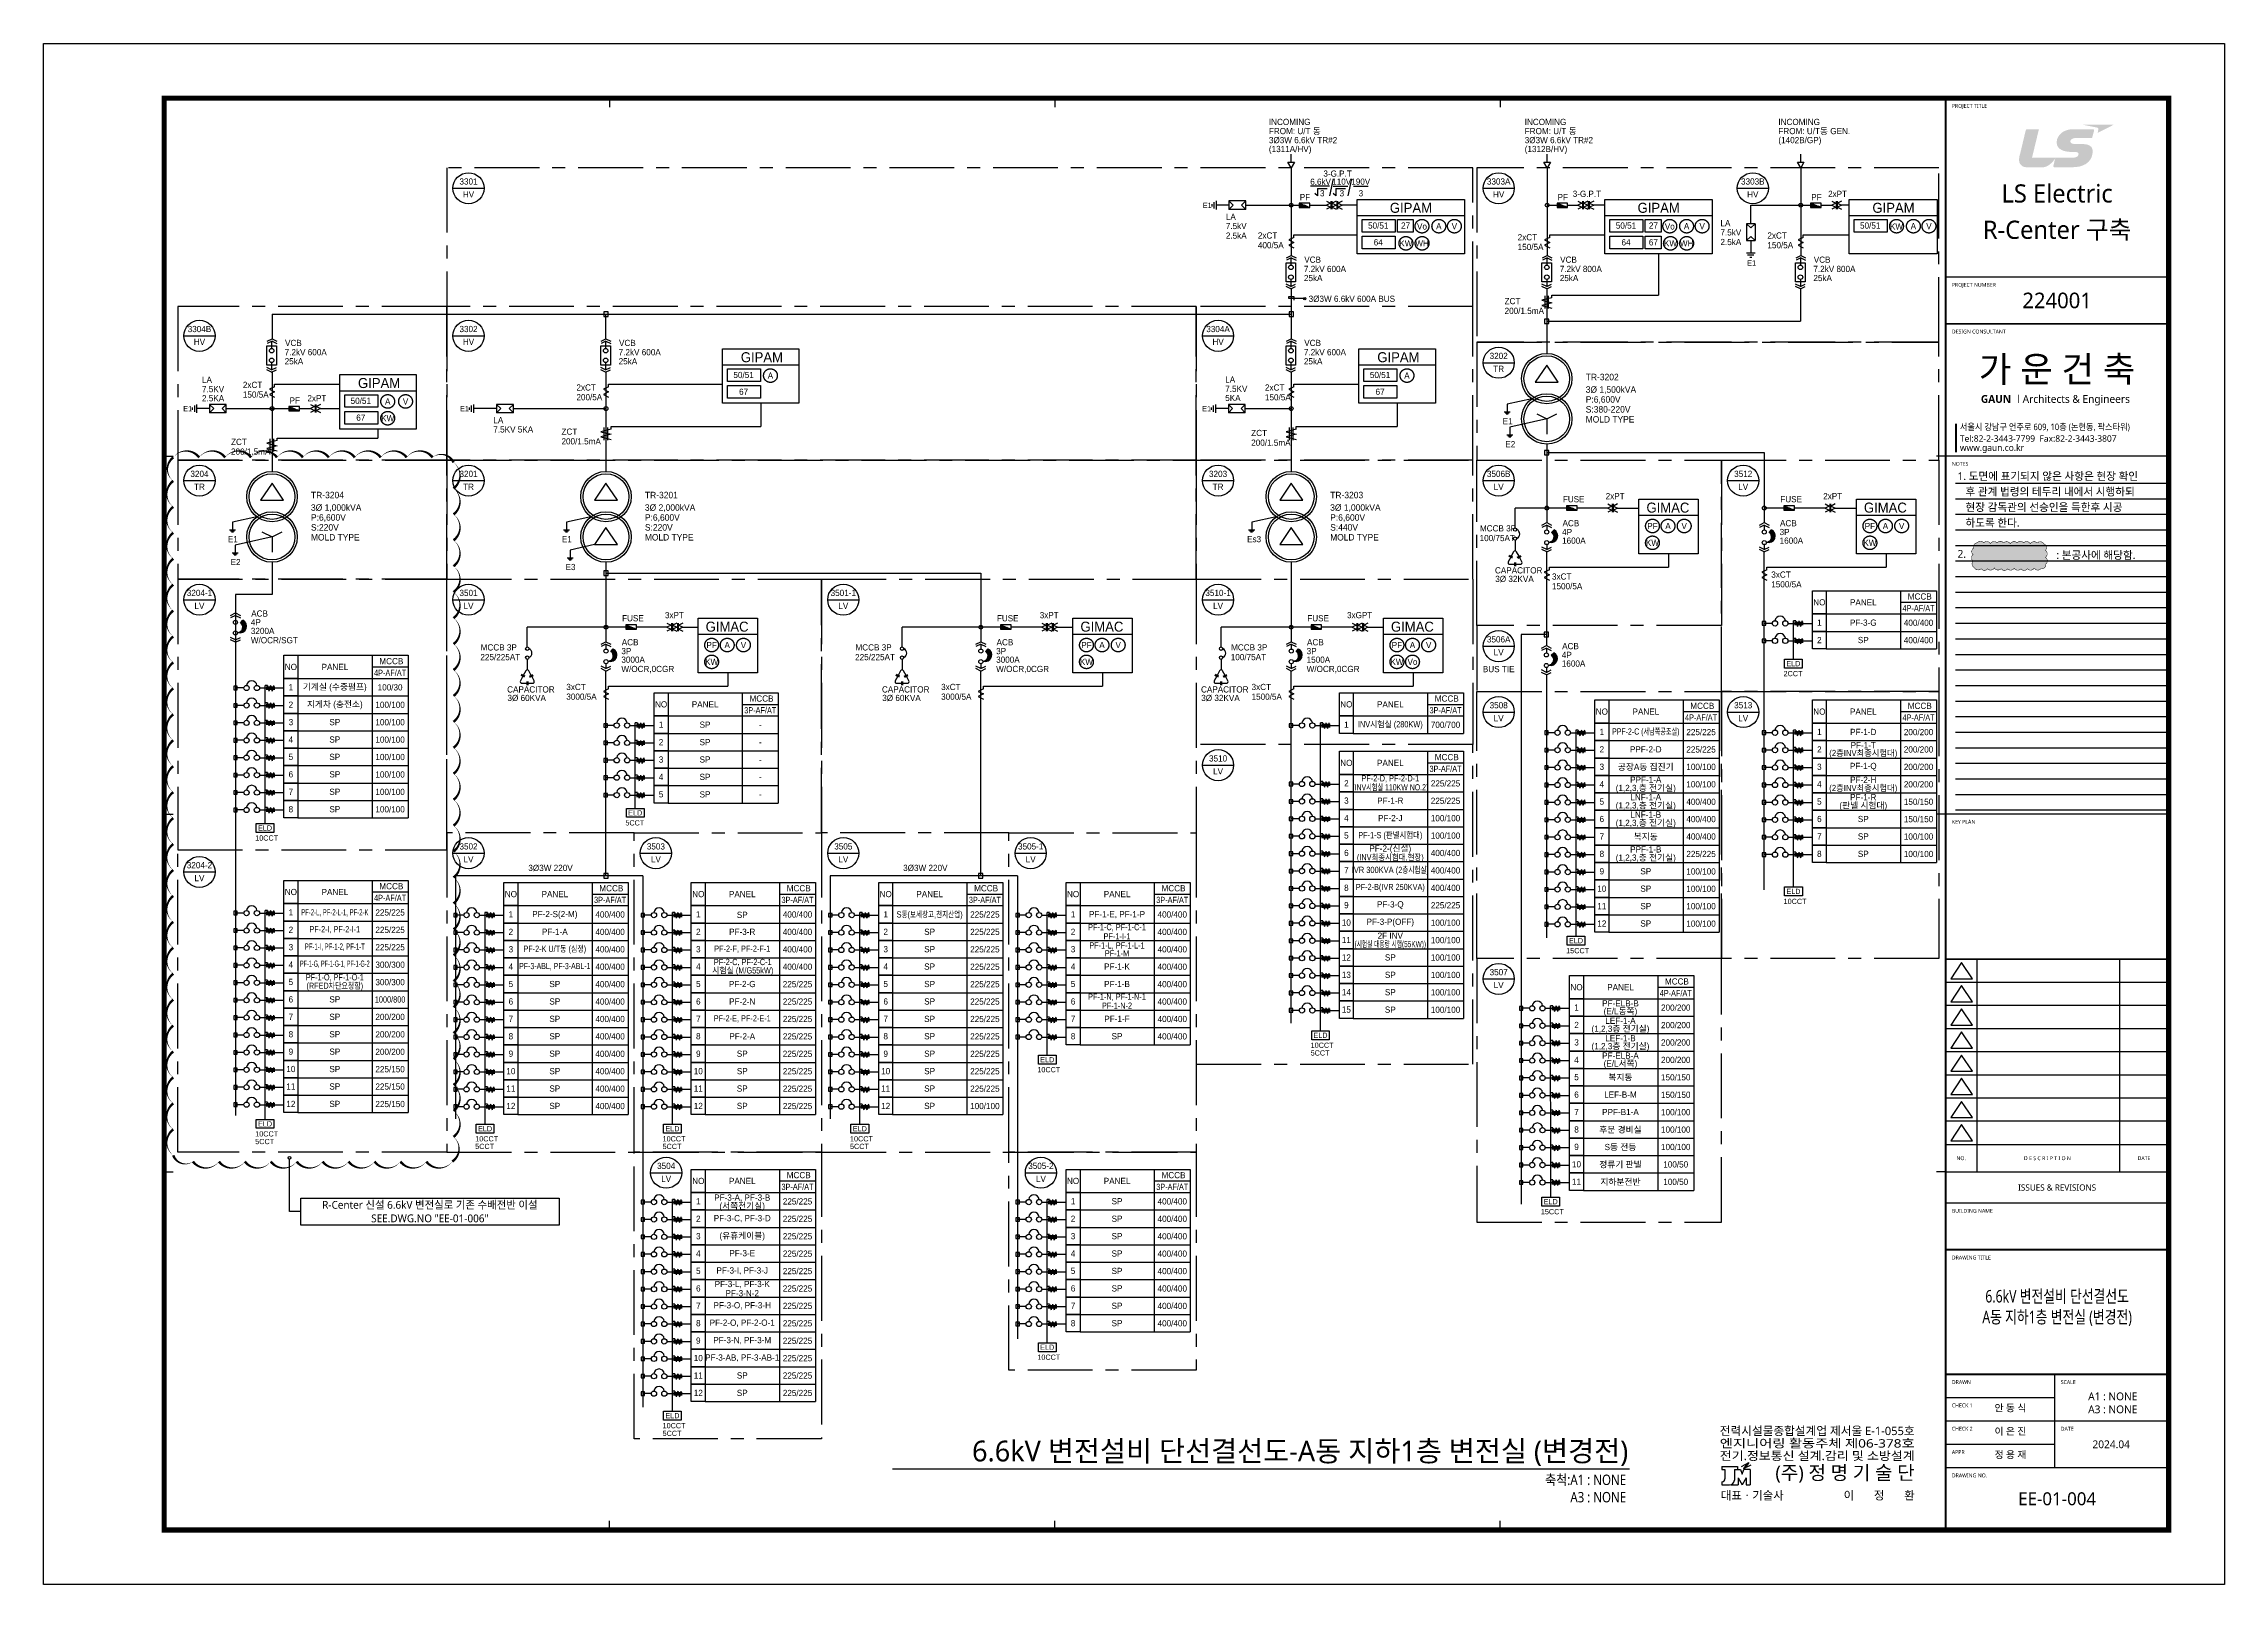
# Model space of a CAD drawing. Header units: millimetres. Extents: x 0 to 252300, y -45585 to -15885.
# Drawn here: x 126150 to 168200, y -45585 to -15885 of the extents above; entities that cross this region are included whole.
import ezdxf
from ezdxf.enums import TextEntityAlignment as Align

# ---------------------------------------------------------------- set-up
doc = ezdxf.new("R2010")
doc.units = ezdxf.units.MM
doc.header["$LTSCALE"] = 1000
for name, pattern in [('CEN', [62, 60, -1, 0, -1]), ('CENTER', [2, 1.25, -0.25, 0.25, -0.25]), ('ELP', [16.5, 14, -1, 0.5, -1])]:
    doc.linetypes.add(name, pattern=pattern)
for name, color, linetype in [('100', 4, 'Continuous'), ('150', 6, 'Continuous'), ('50', 3, 'Continuous'), ('60', 2, 'Continuous'), ('ABC', 1, 'Continuous'), ('BUS', 6, 'Continuous'), ('ELEC-TEXT', 2, 'Continuous'), ('L1-CEILING', 3, 'Continuous'), ('L2', 7, 'Continuous'), ('L3-GROUND', 2, 'ELP'), ('LAR', 1, 'Continuous'), ('Layer 1', 7, 'Continuous'), ('line', 9, 'Continuous'), ('LINE3', 1, 'CENTER'), ('LL', 2, 'Continuous'), ('PLAN', 253, 'CEN'), ('S', 4, 'Continuous'), ('sing', 2, 'Continuous'), ('SOL', 252, 'Continuous'), ('SYM', 3, 'Continuous'), ('TEXT', 3, 'Continuous'), ('TIT', 2, 'Continuous'), ('XR-SHEET(통신)$0$WD-E$0$WD', 6, 'Continuous'), ('XR-SHEET-SHT', 5, 'Continuous'), ('XR-SHEET-TEXT', 3, 'Continuous'), ('XREF', 7, 'CEN')]:
    doc.layers.add(name, color=color, linetype=linetype)
doc.layers.add('XR-SHEET-TEMP', color=171, linetype='Continuous', plot=False)
doc.styles.add('CW', font='')
doc.styles.add('GHS', font='malgun.ttf')
doc.styles.add('XR-SHEET$0$XREF-Form$0$맑은고딕', font='malgun.ttf')
doc.styles.add('XR-SHEET(통신)$0$WD-E$0$GHS', font='malgun.ttf')
doc.styles.add('돋움', font='')
doc.styles.add('맑은고딕', font='malgun.ttf')
doc.styles.add('맑은고딕B', font='malgunbd.ttf')
doc.styles.get('CW').set_extended_font_data('Dotum')
doc.styles.get('돋움').set_extended_font_data('Dotum')

msp = doc.modelspace()

# ---------------------------------------------------------------- texts
at = {"color": 6, "style": '돋움'}
for p in [(161238, -26654), (131767, -27900), (138905, -28621), (152118, -28621), (157045, -28761), (161238, -28761), (152118, -29750), (131767, -32238), (136009, -32278), (139622, -32278), (143236, -32278), (146849, -32278), (156557, -34074), (139622, -37808), (146849, -37808)]:
    msp.add_text('PANEL', height=120, dxfattribs=at).set_placement(p, align=Align.MIDDLE)
for s, p in [('2CCT', (159700, -28079)), ('5CCT', (137368, -30956)), ('10CCT', (130230, -31248)), ('10CCT', (159701, -32470)), ('15CCT', (155508, -33420)), ('5CCT', (150581, -35391)), ('10CCT', (150581, -35243)), ('10CCT', (145312, -35714)), ('5CCT', (130230, -37099)), ('10CCT', (130230, -36951)), ('10CCT', (134472, -37046)), ('10CCT', (138085, -37046)), ('10CCT', (141699, -37046)), ('5CCT', (134472, -37193)), ('5CCT', (138085, -37193)), ('5CCT', (141699, -37193)), ('15CCT', (155020, -38451)), ('10CCT', (145312, -41256)), ('5CCT', (138085, -42724)), ('10CCT', (138085, -42576))]:
    msp.add_text(s, height=101, dxfattribs=at).set_placement(p)
at = {"layer": '60', "color": 6, "style": '돋움'}
for s, height, p in [('6.6kV', 119.2, (150773, -18545)), ('3-G.P.T', 119.2, (151100, -18390)), ('110V', 119.2, (151180, -18545)), ('190V', 119.2, (151548, -18545)), ('3', 119, (150805, -18769)), ('3', 119, (151183, -18769)), ('3', 119, (151550, -18769)), ('3-G.P.T', 119.2, (155908, -18780)), ('2xPT', 119.2, (160741, -18780)), ('2xPT', 119.2, (131419, -22719)), ('2xPT', 119.2, (156453, -24606)), ('2xPT', 119.2, (160647, -24606)), ('3xPT', 119.2, (138313, -26901)), ('3xPT', 119.2, (145540, -26901)), ('3xGPT', 119.2, (151526, -26901))]:
    msp.add_text(s, height=height, dxfattribs=at).set_placement(p, align=Align.MIDDLE)
at = {"layer": '60', "color": 6}
for s, height, style, p in [('PF', 120, '돋움', (155342, -18904)), ('PF', 120, '돋움', (160233, -18904)), ('400/5A', 120, '돋움', (149564, -19830)), ('150/5A', 120, '돋움', (154573, -19864)), ('150/5A', 120, '돋움', (159388, -19830)), ('VCB', 120, '돋움', (150458, -20109)), ('7.2kV 600A', 120, '돋움', (150451, -20288)), ('VCB', 120, '돋움', (155392, -20109)), ('7.2kV 800A', 120, '돋움', (155385, -20288)), ('VCB', 120, '돋움', (160282, -20109)), ('7.2kV 800A', 120, '돋움', (160275, -20288)), ('25kA', 120, '돋움', (150451, -20463)), ('25kA', 120, '돋움', (155385, -20463)), ('25kA', 120, '돋움', (160275, -20463)), ('200/1.5mA', 120, '돋움', (154321, -21096)), ('VCB', 120, '돋움', (130805, -21714)), ('7.2kV 600A', 120, '돋움', (130798, -21893)), ('VCB', 120, '돋움', (137245, -21714)), ('7.2kV 600A', 120, '돋움', (137238, -21893)), ('VCB', 120, '돋움', (150458, -21714)), ('7.2kV 600A', 120, '돋움', (150451, -21893)), ('25kA', 120, '돋움', (130798, -22068)), ('25kA', 120, '돋움', (137238, -22068)), ('25kA', 120, '돋움', (150451, -22068)), ('TR-3202', 125, 'CW', (155885, -22374)), ('150/5A', 120, '돋움', (129992, -22710)), ('PF', 120, '돋움', (130892, -22824)), ('200/5A', 120, '돋움', (136424, -22760)), ('150/5A', 120, '돋움', (149700, -22762)), ('3Ø 1,500kVA', 125, 'CW', (155885, -22615)), ('P:6,600V', 125, 'CW', (155885, -22806)), ('E1', 119.2, '돋움', (154284, -23222)), ('S:380-220V', 125, 'CW', (155885, -22997)), ('200/1.5mA', 120, '돋움', (136136, -23611)), ('200/1.5mA', 120, '돋움', (149435, -23637)), ('E2', 119.2, '돋움', (154336, -23664)), ('200/1.5mA', 120, '돋움', (129764, -23809)), ('TR-3204', 125, 'CW', (131305, -24649)), ('3Ø 1,000kVA', 125, 'CW', (131305, -24890)), ('TR-3201', 125, 'CW', (137744, -24649)), ('3Ø 2,000kVA', 125, 'CW', (137744, -24890)), ('TR-3203', 125, 'CW', (150958, -24649)), ('3Ø 1,000kVA', 125, 'CW', (150958, -24890)), ('FUSE', 119.2, '돋움', (155445, -24726)), ('FUSE', 119.2, '돋움', (159639, -24726)), ('S:220V', 125, 'CW', (131305, -25272)), ('P:6,600V', 125, 'CW', (131305, -25081)), ('S:220V', 125, 'CW', (137744, -25272)), ('P:6,600V', 125, 'CW', (137744, -25081)), ('S:440V', 125, 'CW', (150958, -25272)), ('P:6,600V', 125, 'CW', (150958, -25081)), ('E1', 119.2, '돋움', (129704, -25496)), ('E1', 119.2, '돋움', (136144, -25496)), ('Es3', 119.2, '돋움', (149357, -25496)), ('E2', 119.2, '돋움', (129756, -25938)), ('E3', 119.2, '돋움', (136214, -26033)), ('1500/5A', 120, '돋움', (155235, -26404)), ('1500/5A', 120, '돋움', (159463, -26367)), ('FUSE', 119.2, '돋움', (137305, -27021)), ('FUSE', 119.2, '돋움', (144532, -27021)), ('FUSE', 119.2, '돋움', (150518, -27021)), ('3000/5A', 120, '돋움', (136229, -28533)), ('3000/5A', 120, '돋움', (143456, -28533)), ('1500/5A', 120, '돋움', (149442, -28533))]:
    msp.add_text(s, height=height, dxfattribs=dict(at, style=style)).set_placement(p)
at = {"layer": 'ABC', "color": 6, "style": '돋움'}
for s, p in [('3301', (134343, -18542)), ('3303A', (154207, -18542)), ('3303B', (159107, -18542)), ('HV', (134343, -18790)), ('HV', (154207, -18790)), ('HV', (159107, -18790)), ('3304B', (129155, -21386)), ('3302', (134343, -21386)), ('3304A', (148796, -21386)), ('HV', (129155, -21634)), ('HV', (134343, -21634)), ('HV', (148796, -21634)), ('3202', (154207, -21904)), ('TR', (154207, -22153)), ('3204', (129155, -24178)), ('TR', (129155, -24427)), ('3201', (134343, -24178)), ('TR', (134343, -24427)), ('3203', (148796, -24178)), ('TR', (148796, -24427)), ('3506B', (154207, -24178)), ('LV', (154207, -24427)), ('3512', (158922, -24178)), ('LV', (158922, -24427)), ('3204-1', (129155, -26473)), ('3501', (134343, -26473)), ('3501-1', (141570, -26473)), ('3510-1', (148796, -26473)), ('LV', (129155, -26722)), ('LV', (134343, -26722)), ('LV', (141570, -26722)), ('LV', (148796, -26722)), ('3506A', (154207, -27368)), ('LV', (154207, -27617)), ('BUS TIE', (154207, -27941)), ('3508', (154207, -28638)), ('3513', (158922, -28638)), ('LV', (154207, -28887)), ('LV', (158922, -28887)), ('3510', (148796, -29663)), ('LV', (148796, -29912)), ('3502', (134343, -31359)), ('3503', (137956, -31359)), ('3505', (141570, -31359)), ('3505-1', (145183, -31359)), ('3204-2', (129155, -31721)), ('LV', (129155, -31970)), ('LV', (134343, -31608)), ('LV', (137956, -31608)), ('LV', (141570, -31608)), ('LV', (145183, -31608)), ('3507', (154207, -33783)), ('LV', (154207, -34032)), ('3504', (138154, -37518)), ('LV', (138154, -37767)), ('3505-2', (145380, -37518)), ('LV', (145380, -37767))]:
    msp.add_text(s, height=120, dxfattribs=at).set_placement(p, align=Align.MIDDLE)
at = {"layer": 'ELEC-TEXT', "color": 6}
for s, style, p in [('FROM: U/T 동', '돋움', (149776, -17630)), ('INCOMING', 'CW', (149776, -17454)), ('FROM: U/T 동', '돋움', (154709, -17630)), ('INCOMING', 'CW', (154709, -17454)), ('FROM: U/T동 GEN.', '돋움', (159600, -17630)), ('INCOMING', 'CW', (159600, -17454)), ('3Ø3W 6.6kV TR#2', '돋움', (149776, -17804)), ('(1311A/HV)', '돋움', (149776, -17976)), ('3Ø3W 6.6kV TR#2', '돋움', (154709, -17804)), ('(1312B/HV)', '돋움', (154709, -17976)), ('(1402B/GP)', '돋움', (159600, -17804)), ('3Ø3W 6.6kV 600A BUS', '돋움', (150542, -20863))]:
    msp.add_text(s, height=120, dxfattribs=dict(at, style=style)).set_placement(p)
at = {"layer": 'L3-GROUND', "color": 6, "style": '돋움'}
msp.add_text('PF', height=120, dxfattribs=at).set_placement((150371, -18904))
for s, height, p in [('50/51', 120, (151885, -19452)), ('GIPAM', 192.9, (152515, -19146)), ('27', 120, (152412, -19452)), ('50/51', 120, (156662, -19452)), ('GIPAM', 192.9, (157292, -19146)), ('27', 120, (157190, -19452)), ('50/51', 120, (161371, -19452)), ('GIPAM', 192.9, (161820, -19146)), ('64', 120, (151885, -19775)), ('64', 120, (156662, -19775)), ('67', 120, (157190, -19775)), ('GIPAM', 192.9, (140000, -22026)), ('GIPAM', 192.9, (152273, -22026)), ('50/51', 120, (139647, -22332)), ('50/51', 120, (151920, -22332)), ('50/51', 120, (132266, -22830)), ('GIPAM', 192.9, (132619, -22524)), ('67', 120, (139647, -22655)), ('67', 120, (151920, -22655)), ('67', 120, (132266, -23154)), ('GIMAC', 192.9, (157470, -24925)), ('GIMAC', 192.9, (161663, -24925)), ('GIMAC', 192.9, (139329, -27220)), ('GIMAC', 192.9, (146556, -27220)), ('GIMAC', 192.9, (152543, -27220))]:
    msp.add_text(s, height=height, dxfattribs=at).set_placement(p, align=Align.CENTER)
for s, p in [('KW', (152418, -19734)), ('WH', (152730, -19734)), ('Vo', (152728, -19409)), ('A', (153053, -19404)), ('V', (153353, -19404)), ('KW', (157520, -19734)), ('Vo', (157506, -19409)), ('WH', (157832, -19734)), ('A', (157830, -19404)), ('V', (158130, -19404)), ('KW', (161878, -19409)), ('A', (162203, -19404)), ('V', (162503, -19404)), ('A', (140165, -22284)), ('A', (152438, -22284)), ('KW', (132785, -23106)), ('A', (132785, -22782)), ('V', (133129, -22782)), ('PF', (157172, -25183)), ('A', (157472, -25183)), ('V', (157784, -25183)), ('PF', (161365, -25183)), ('A', (161665, -25183)), ('V', (161977, -25183)), ('KW', (157172, -25507)), ('KW', (161365, -25507)), ('KW', (139031, -27802)), ('PF', (139031, -27478)), ('A', (139331, -27478)), ('V', (139644, -27478)), ('KW', (146258, -27802)), ('PF', (146258, -27478)), ('A', (146558, -27478)), ('V', (146870, -27478)), ('KW', (152245, -27802)), ('PF', (152245, -27478)), ('Vo', (152545, -27802)), ('A', (152545, -27478)), ('V', (152857, -27478))]:
    msp.add_text(s, height=120, dxfattribs=at).set_placement(p, align=Align.MIDDLE)
at = {"layer": 'LAR', "color": 6, "style": '돋움'}
for s, p in [('NO', (160390, -26654)), ('2', (160390, -27381)), ('1', (160390, -27046)), ('PF-3-G', (161237, -27046)), ('SP', (161237, -27381)), ('400/400', (162303, -27046)), ('400/400', (162303, -27381)), ('NO', (130918, -27900)), ('2', (130918, -28627)), ('1', (130918, -28291)), ('기계실 (수중펌프)', (131765, -28291)), ('지게차 (충전소)', (131765, -28627)), ('100/100', (132831, -28627)), ('100/30', (132831, -28291)), ('NO', (138056, -28621)), ('NO', (151270, -28621)), ('3', (130918, -28963)), ('SP', (131765, -28963)), ('100/100', (132831, -28963)), ('1', (138056, -29013)), ('SP', (138903, -29013)), ('1', (151270, -29013)), ('700/700', (153182, -29013)), ('NO', (156196, -28761)), ('NO', (160390, -28761)), ('4', (130918, -29299)), ('SP', (131765, -29299)), ('100/100', (132831, -29299)), ('2', (138056, -29349)), ('SP', (138903, -29349)), ('-', (139969, -29013)), ('-', (139969, -29349)), ('2', (156196, -29488)), ('1', (156196, -29153)), ('PPF-2-D', (157043, -29488)), ('225/225', (158109, -29153)), ('225/225', (158109, -29488)), ('2', (160390, -29488)), ('1', (160390, -29153)), ('PF-1-D', (161237, -29153)), ('PF-1-T', (161237, -29408)), ('200/200', (162303, -29153)), ('200/200', (162303, -29488)), ('5', (130918, -29634)), ('SP', (131765, -29634)), ('100/100', (132831, -29634)), ('3', (138056, -29684)), ('SP', (138903, -29684)), ('-', (139969, -29684)), ('NO', (151270, -29750)), ('3', (156196, -29824)), ('공장A동 집진기', (157043, -29824)), ('100/100', (158109, -29824)), ('3', (160390, -29824)), ('PF-1-Q', (161237, -29824)), ('200/200', (162303, -29824)), ('6', (130918, -29970)), ('7', (130918, -30306)), ('SP', (131765, -29970)), ('SP', (131765, -30306)), ('100/100', (132831, -29970)), ('100/100', (132831, -30306)), ('4', (138056, -30020)), ('SP', (138903, -30020)), ('-', (139969, -30020)), ('2', (151270, -30142)), ('225/225', (153182, -30142)), ('4', (156196, -30160)), ('(1,2,3,층 전기실)', (157043, -30241)), ('PPF-1-A', (157043, -30074)), ('100/100', (158109, -30160)), ('4', (160390, -30160)), ('PF-2-H', (161237, -30074)), ('200/200', (162303, -30160)), ('8', (130918, -30642)), ('SP', (131765, -30642)), ('100/100', (132831, -30642)), ('5', (138056, -30356)), ('SP', (138903, -30356)), ('-', (139969, -30356)), ('3', (151270, -30477)), ('PF-1-R', (152117, -30477)), ('225/225', (153182, -30477)), ('5', (156196, -30496)), ('(1,2,3,층 전기실)', (157043, -30577)), ('LNF-1-A', (157043, -30410)), ('LNF-1-B', (157043, -30746)), ('400/400', (158109, -30496)), ('5', (160390, -30496)), ('(판넬 시험대)', (161237, -30577)), ('PF-1-R', (161237, -30410)), ('150/150', (162303, -30496)), ('4', (151270, -30813)), ('5', (151270, -31149)), ('PF-2-J', (152117, -30813)), ('100/100', (153182, -30813)), ('100/100', (153182, -31149)), ('6', (156196, -30831)), ('7', (156196, -31167)), ('(1,2,3,층 전기실)', (157043, -30913)), ('복지동', (157043, -31167)), ('400/400', (158109, -30831)), ('400/400', (158109, -31167)), ('6', (160390, -30831)), ('7', (160390, -31167)), ('SP', (161237, -30831)), ('SP', (161237, -31167)), ('150/150', (162303, -30831)), ('100/100', (162303, -31167)), ('6', (151270, -31484)), ('PF-2-(신설)', (152117, -31408)), ('400/400', (153182, -31484)), ('8', (156196, -31503)), ('(1,2,3,층 전기실)', (157043, -31584)), ('PPF-1-B', (157043, -31417)), ('225/225', (158109, -31503)), ('8', (160390, -31503)), ('SP', (161237, -31503)), ('100/100', (162303, -31503)), ('7', (151270, -31820)), ('400/400', (153182, -31820)), ('9', (156196, -31839)), ('SP', (157043, -31839)), ('100/100', (158109, -31839)), ('NO', (130918, -32238)), ('NO', (135160, -32278)), ('NO', (138774, -32278)), ('NO', (142387, -32278)), ('NO', (146000, -32278)), ('8', (151270, -32156)), ('400/400', (153182, -32156)), ('10', (156196, -32174)), ('SP', (157043, -32174)), ('100/100', (158109, -32174)), ('1', (130918, -32630)), ('225/225', (132831, -32630)), ('1', (135160, -32669)), ('PF-2-S(2-M)', (136007, -32678)), ('400/400', (137073, -32669)), ('1', (138774, -32669)), ('SP', (139621, -32678)), ('400/400', (140687, -32669)), ('1', (142387, -32669)), ('225/225', (144300, -32669)), ('1', (146000, -32669)), ('PF-1-E, PF-1-P', (146847, -32678)), ('400/400', (147913, -32669)), ('10', (151270, -32827)), ('9', (151270, -32492)), ('PF-3-P(OFF)', (152117, -32827)), ('PF-3-Q', (152117, -32492)), ('225/225', (153182, -32492)), ('100/100', (153182, -32827)), ('11', (156196, -32510)), ('12', (156196, -32846)), ('SP', (157043, -32510)), ('SP', (157043, -32846)), ('100/100', (158109, -32510)), ('100/100', (158109, -32846)), ('2', (130918, -32966)), ('225/225', (132831, -32966)), ('2', (135160, -33005)), ('PF-1-A', (136007, -33005)), ('400/400', (137073, -33005)), ('2', (138774, -33005)), ('PF-3-R', (139621, -33005)), ('400/400', (140687, -33005)), ('2', (142387, -33005)), ('SP', (143234, -33005)), ('225/225', (144300, -33005)), ('2', (146000, -33005)), ('400/400', (147913, -33005)), ('11', (151270, -33163)), ('2F INV', (152117, -33080)), ('100/100', (153182, -33163)), ('4', (130918, -33637)), ('3', (130918, -33301)), ('300/300', (132831, -33637)), ('225/225', (132831, -33301)), ('4', (135160, -33676)), ('3', (135160, -33341)), ('400/400', (137073, -33341)), ('400/400', (137073, -33676)), ('4', (138774, -33676)), ('3', (138774, -33341)), ('400/400', (140687, -33341)), ('400/400', (140687, -33676)), ('4', (142387, -33676)), ('3', (142387, -33341)), ('SP', (143234, -33341)), ('SP', (143234, -33676)), ('225/225', (144300, -33341)), ('225/225', (144300, -33676)), ('4', (146000, -33676)), ('3', (146000, -33341)), ('PF-1-K', (146847, -33676)), ('400/400', (147913, -33341)), ('400/400', (147913, -33676)), ('12', (151270, -33499)), ('SP', (152117, -33499)), ('100/100', (153182, -33499)), ('5', (130918, -33973)), ('300/300', (132831, -33973)), ('5', (135160, -34012)), ('SP', (136007, -34012)), ('400/400', (137073, -34012)), ('5', (138774, -34012)), ('PF-2-G', (139621, -34012)), ('225/225', (140687, -34012)), ('5', (142387, -34012)), ('SP', (143234, -34012)), ('225/225', (144300, -34012)), ('5', (146000, -34012)), ('PF-1-B', (146847, -34012)), ('400/400', (147913, -34012)), ('13', (151270, -33835)), ('SP', (152117, -33835)), ('100/100', (153182, -33835)), ('NO', (155708, -34074)), ('6', (130918, -34308)), ('SP', (131765, -34308)), ('6', (135160, -34348)), ('SP', (136007, -34348)), ('400/400', (137073, -34348)), ('6', (138774, -34348)), ('PF-2-N', (139621, -34348)), ('225/225', (140687, -34348)), ('6', (142387, -34348)), ('SP', (143234, -34348)), ('225/225', (144300, -34348)), ('6', (146000, -34348)), ('400/400', (147913, -34348)), ('14', (151270, -34170)), ('15', (151270, -34506)), ('SP', (152117, -34170)), ('SP', (152117, -34506)), ('100/100', (153182, -34170)), ('100/100', (153182, -34506)), ('1', (155708, -34465)), ('PF-ELB-B', (156555, -34385)), ('(E/L동쪽)', (156555, -34546)), ('200/200', (157621, -34465)), ('7', (130918, -34644)), ('SP', (131765, -34644)), ('200/200', (132831, -34644)), ('7', (135160, -34684)), ('SP', (136007, -34684)), ('400/400', (137073, -34684)), ('7', (138774, -34684)), ('225/225', (140687, -34684)), ('7', (142387, -34684)), ('SP', (143234, -34684)), ('225/225', (144300, -34684)), ('7', (146000, -34684)), ('PF-1-F', (146847, -34684)), ('400/400', (147913, -34684)), ('2', (155708, -34801)), ('(1,2,3층 전기실)', (156555, -34882)), ('LEF-1-A', (156555, -34720)), ('200/200', (157621, -34801)), ('8', (130918, -34980)), ('9', (130918, -35316)), ('SP', (131765, -34980)), ('SP', (131765, -35316)), ('200/200', (132831, -34980)), ('200/200', (132831, -35316)), ('8', (135160, -35019)), ('9', (135160, -35355)), ('SP', (136007, -35019)), ('SP', (136007, -35355)), ('400/400', (137073, -35019)), ('400/400', (137073, -35355)), ('8', (138774, -35019)), ('9', (138774, -35355)), ('PF-2-A', (139621, -35019)), ('SP', (139621, -35355)), ('225/225', (140687, -35019)), ('225/225', (140687, -35355)), ('8', (142387, -35019)), ('9', (142387, -35355)), ('SP', (143234, -35019)), ('SP', (143234, -35355)), ('225/225', (144300, -35019)), ('225/225', (144300, -35355)), ('8', (146000, -35019)), ('SP', (146847, -35019)), ('400/400', (147913, -35019)), ('3', (155708, -35137)), ('(1,2,3층 전기실)', (156555, -35218)), ('LEF-1-B', (156555, -35056)), ('200/200', (157621, -35137)), ('10', (130918, -35651)), ('SP', (131765, -35651)), ('225/150', (132831, -35651)), ('10', (135160, -35691)), ('SP', (136007, -35691)), ('400/400', (137073, -35691)), ('10', (138774, -35691)), ('SP', (139621, -35691)), ('225/225', (140687, -35691)), ('10', (142387, -35691)), ('SP', (143234, -35691)), ('225/225', (144300, -35691)), ('4', (155708, -35473)), ('PF-ELB-A', (156555, -35392)), ('(E/L서쪽)', (156555, -35553)), ('복지동', (156555, -35808)), ('200/200', (157621, -35473)), ('11', (130918, -35987)), ('SP', (131765, -35987)), ('225/150', (132831, -35987)), ('11', (135160, -36027)), ('SP', (136007, -36027)), ('400/400', (137073, -36027)), ('11', (138774, -36027)), ('SP', (139621, -36027)), ('225/225', (140687, -36027)), ('11', (142387, -36027)), ('SP', (143234, -36027)), ('225/225', (144300, -36027)), ('5', (155708, -35808)), ('6', (155708, -36144)), ('LEF-B-M', (156555, -36144)), ('150/150', (157621, -35808)), ('150/150', (157621, -36144)), ('12', (130918, -36323)), ('SP', (131765, -36323)), ('225/150', (132831, -36323)), ('12', (135160, -36362)), ('SP', (136007, -36362)), ('400/400', (137073, -36362)), ('12', (138774, -36362)), ('SP', (139621, -36362)), ('225/225', (140687, -36362)), ('12', (142387, -36362)), ('SP', (143234, -36362)), ('100/100', (144300, -36362)), ('7', (155708, -36480)), ('PPF-B1-A', (156555, -36480)), ('100/100', (157621, -36480)), ('8', (155708, -36816)), ('후문 경비실', (156555, -36816)), ('100/100', (157621, -36816)), ('9', (155708, -37151)), ('정류기 판넬', (156555, -37487)), ('S동 전등', (156555, -37151)), ('100/100', (157621, -37151)), ('100/50', (157621, -37487)), ('NO', (138774, -37808)), ('NO', (146000, -37808)), ('10', (155708, -37487)), ('11', (155708, -37823)), ('지하분전반', (156555, -37823)), ('100/50', (157621, -37823)), ('1', (138774, -38200)), ('PF-3-A, PF-3-B', (139621, -38139)), ('(서쪽전기실)', (139621, -38298)), ('225/225', (140687, -38200)), ('1', (146000, -38200)), ('SP', (146847, -38200)), ('400/400', (147913, -38200)), ('2', (138774, -38536)), ('PF-3-C, PF-3-D', (139621, -38536)), ('225/225', (140687, -38536)), ('2', (146000, -38536)), ('SP', (146847, -38536)), ('400/400', (147913, -38536)), ('3', (138774, -38872)), ('(유휴케이블)', (139621, -38872)), ('225/225', (140687, -38872)), ('3', (146000, -38872)), ('SP', (146847, -38872)), ('400/400', (147913, -38872)), ('4', (138774, -39207)), ('5', (138774, -39543)), ('PF-3-I, PF-3-J', (139621, -39543)), ('PF-3-E', (139621, -39200)), ('225/225', (140687, -39207)), ('225/225', (140687, -39543)), ('4', (146000, -39207)), ('5', (146000, -39543)), ('SP', (146847, -39207)), ('SP', (146847, -39543)), ('400/400', (147913, -39207)), ('400/400', (147913, -39543)), ('6', (138774, -39879)), ('PF-3-L, PF-3-K', (139621, -39805)), ('PF-3-N-2', (139621, -39972)), ('225/225', (140687, -39879)), ('6', (146000, -39879)), ('SP', (146847, -39879)), ('400/400', (147913, -39879)), ('7', (138774, -40215)), ('PF-3-O, PF-3-H', (139621, -40215)), ('225/225', (140687, -40215)), ('7', (146000, -40215)), ('SP', (146847, -40215)), ('400/400', (147913, -40215)), ('8', (138774, -40550)), ('PF-2-O, PF-2-O-1', (139621, -40550)), ('225/225', (140687, -40550)), ('8', (146000, -40550)), ('SP', (146847, -40550)), ('400/400', (147913, -40550)), ('10', (138774, -41222)), ('9', (138774, -40886)), ('PF-3-AB, PF-3-AB-1', (139621, -41222)), ('PF-3-N, PF-3-M', (139621, -40886)), ('225/225', (140687, -40886)), ('225/225', (140687, -41222)), ('11', (138774, -41557)), ('SP', (139621, -41557)), ('225/225', (140687, -41557)), ('12', (138774, -41893)), ('SP', (139621, -41893)), ('225/225', (140687, -41893))]:
    msp.add_text(s, height=120, dxfattribs=at).set_placement(p, align=Align.MIDDLE)
for s, width, p in [('INV시험실 (280KW)', 0.9, (152117, -29013)), ('PPF-2-C (서남쪽공조실)', 0.7, (157043, -29153)), ('(2층INV최종시험대)', 0.95, (161237, -29567)), ('(INV시험실 110KW NO.2)', 0.7, (152117, -30228)), ('PF-2-D, PF-2-D-1', 0.9, (152117, -30058)), ('(2층INV최종시험대)', 0.95, (161237, -30241)), ('PF-1-S (판넬시험대)', 0.85, (152117, -31149)), ('(INV최종시험대,현장)', 0.85, (152117, -31577)), ('IVR 300KVA (2층시험실)', 0.75, (152117, -31820)), ('PF-2-B(IVR 250KVA)', 0.85, (152117, -32156)), ('PF-2-L, PF-2-L-1, PF-2-K', 0.6, (131765, -32640)), ('S동(보세창고,천지산업)', 0.75, (143234, -32678)), ('PF-2-I, PF-2-I-1', 0.8, (131765, -32966)), ('PF-1-C, PF-1-C-1', 0.9, (146847, -32925)), ('PF-1-L, PF-1-L-1', 0.9, (146847, -33279)), ('PF-1-I-1', 0.9, (146847, -33094)), ('(시험실 대용량 시험(55KW))', 0.65, (152117, -33250)), ('PF-1-G, PF-1-G-1, PF-1-G-2', 0.55, (131765, -33630)), ('PF-1-I, PF-1-2, PF-1-T', 0.6, (131765, -33301)), ('PF-3-ABL, PF-3-ABL-1', 0.7, (136007, -33676)), ('PF-2-K U/T동 (심정)', 0.8, (136007, -33341)), ('PF-2-C, PF-2-C-1', 0.9, (139631, -33598)), ('PF-2-F, PF-2-F-1', 0.9, (139621, -33341)), ('PF-1-M', 0.9, (146847, -33421)), ('(RFED차단요청함)', 0.8, (131765, -34053)), ('PF-1-O, PF-1-O-1', 0.8, (131765, -33892)), ('시험실 (M/G55kW)', 0.9, (139631, -33757)), ('1000/800', 0.9, (132831, -34308)), ('PF-1-N, PF-1-N-1', 0.9, (146847, -34268)), ('PF-1-N-2', 0.9, (146847, -34428)), ('PF-2-E, PF-2-E-1', 0.9, (139621, -34684))]:
    msp.add_text(s, height=120, dxfattribs=dict(at, width=width)).set_placement(p, align=Align.MIDDLE)
for p in [(135497, -31834), (142724, -31834)]:
    msp.add_text('3Ø3W 220V', height=120, dxfattribs=at).set_placement(p)
at = {"layer": 'line', "color": 6, "style": '돋움'}
for s, height, p in [('E1', 101.7, (148587, -19002)), ('E1', 101.7, (159085, -20113)), ('E1', 101.7, (128928, -22923)), ('E1', 101.7, (134266, -22923)), ('E1', 101.7, (148575, -22923)), ('MCCB', 120, (162326, -26542)), ('MCCB', 120, (132855, -27788)), ('ELD', 101, (159890, -27836)), ('MCCB', 120, (139993, -28509)), ('MCCB', 120, (153206, -28509)), ('MCCB', 120, (158133, -28649)), ('MCCB', 120, (162326, -28649)), ('MCCB', 120, (153206, -29638)), ('ELD', 101, (137558, -30713)), ('ELD', 101, (130420, -31005)), ('MCCB', 120, (132855, -32126)), ('MCCB', 120, (137097, -32166)), ('MCCB', 120, (140710, -32166)), ('MCCB', 120, (144324, -32166)), ('MCCB', 120, (147937, -32166)), ('ELD', 101, (159891, -32227)), ('ELD', 101, (155698, -33177)), ('MCCB', 120, (157644, -33962)), ('ELD', 101, (150771, -35000)), ('ELD', 101, (145502, -35471)), ('ELD', 101, (130420, -36708)), ('ELD', 101, (134662, -36802)), ('ELD', 101, (138275, -36802)), ('ELD', 101, (141889, -36802)), ('MCCB', 120, (140710, -37696)), ('MCCB', 120, (147937, -37696)), ('ELD', 101, (155210, -38207)), ('ELD', 101, (145502, -41013)), ('ELD', 101, (138275, -42333))]:
    msp.add_text(s, height=height, dxfattribs=at).set_placement(p, align=Align.MIDDLE)
at = {"layer": 'line', "color": 6}
for s, height, style, p in [('7.5kV', 120, '돋움', (148946, -19460)), ('LA', 120, '돋움', (148946, -19283)), ('LA', 120, '돋움', (158483, -19406)), ('2.5kA', 120, '돋움', (148946, -19646)), ('2xCT', 120, '돋움', (149564, -19643)), ('2xCT', 120, '돋움', (154573, -19677)), ('2.5kA', 120, '돋움', (158483, -19769)), ('7.5kV', 120, '돋움', (158483, -19583)), ('2xCT', 120, '돋움', (159388, -19643)), ('ZCT', 120, '돋움', (154321, -20908)), ('2.5KA', 120, '돋움', (129204, -22780)), ('7.5KV', 120, '돋움', (129204, -22604)), ('LA', 120, '돋움', (129204, -22426)), ('2xCT', 120, '돋움', (129992, -22523)), ('2xCT', 120, '돋움', (136424, -22573)), ('5KA', 120, '돋움', (148934, -22775)), ('7.5KV', 120, '돋움', (148934, -22599)), ('LA', 120, '돋움', (148934, -22421)), ('2xCT', 120, '돋움', (149700, -22574)), ('LA', 120, '돋움', (134822, -23203)), ('MOLD TYPE ', 124.1, 'CW', (155885, -23189)), ('ZCT', 120, '돋움', (129764, -23622)), ('7.5KV 5KA', 120, '돋움', (134822, -23381)), ('ZCT', 120, '돋움', (136136, -23424)), ('ZCT', 120, '돋움', (149435, -23450)), ('MCCB 3P', 120, '돋움', (153845, -25288)), ('ACB', 120, '돋움', (155438, -25189)), ('ACB', 120, '돋움', (159631, -25189)), ('MOLD TYPE ', 124.1, 'CW', (131305, -25463)), ('MOLD TYPE ', 124.1, 'CW', (137744, -25463)), ('MOLD TYPE ', 124.1, 'CW', (150958, -25463)), ('100/75AT', 120, '돋움', (153839, -25475)), ('4P', 120, '돋움', (155430, -25359)), ('1600A', 120, '돋움', (155430, -25525)), ('3P', 120, '돋움', (159624, -25359)), ('1600A', 120, '돋움', (159624, -25525)), ('CAPACITOR', 120, '돋움', (154135, -26098)), ('3xCT', 120, '돋움', (159463, -26180)), ('3%%C 32KVA', 120, '돋움', (154141, -26263)), ('3xCT', 120, '돋움', (155235, -26217)), ('ACB', 120, '돋움', (130153, -26930)), ('W/OCR/SGT', 120, '돋움', (130146, -27445)), ('4P', 120, '돋움', (130146, -27100)), ('3200A', 120, '돋움', (130146, -27266)), ('225/225AT', 120, '돋움', (134572, -27770)), ('MCCB 3P', 120, '돋움', (134577, -27583)), ('3P', 120, '돋움', (137290, -27654)), ('3000A', 120, '돋움', (137290, -27820)), ('ACB', 120, '돋움', (137298, -27484)), ('225/225AT', 120, '돋움', (141798, -27770)), ('MCCB 3P', 120, '돋움', (141804, -27583)), ('3P', 120, '돋움', (144517, -27654)), ('3000A', 120, '돋움', (144517, -27820)), ('ACB', 120, '돋움', (144525, -27484)), ('100/75AT', 120, '돋움', (149041, -27770)), ('MCCB 3P', 120, '돋움', (149047, -27583)), ('3P', 120, '돋움', (150504, -27654)), ('ACB', 120, '돋움', (150511, -27484)), ('1500A', 120, '돋움', (150504, -27820)), ('4P', 120, '돋움', (155424, -27728)), ('ACB', 120, '돋움', (155431, -27558)), ('W/OCR,0CGR', 120, '돋움', (137290, -27999)), ('W/OCR,0CGR', 120, '돋움', (144517, -27999)), ('W/OCR,0CGR', 120, '돋움', (150504, -27999)), ('1600A', 120, '돋움', (155424, -27895)), ('CAPACITOR', 120, '돋움', (135088, -28393)), ('3%%C 60KVA', 120, '돋움', (135094, -28558)), ('3xCT', 120, '돋움', (136229, -28346)), ('CAPACITOR', 120, '돋움', (142315, -28393)), ('3%%C 60KVA', 120, '돋움', (142321, -28558)), ('3xCT', 120, '돋움', (143456, -28346)), ('CAPACITOR', 120, '돋움', (148467, -28393)), ('3%%C 32KVA', 120, '돋움', (148472, -28558)), ('3xCT', 120, '돋움', (149442, -28346))]:
    msp.add_text(s, height=height, dxfattribs=dict(at, style=style)).set_placement(p)
at = {"layer": 'line', "color": 6, "style": '돋움', "width": 0.85}
for s, p in [('4P-AF/AT', (162303, -26766)), ('4P-AF/AT', (132831, -28012)), ('3P-AF/AT', (139969, -28733)), ('3P-AF/AT', (153182, -28733)), ('4P-AF/AT', (158109, -28873)), ('4P-AF/AT', (162303, -28873)), ('3P-AF/AT', (153182, -29862)), ('4P-AF/AT', (132831, -32350)), ('3P-AF/AT', (137073, -32389)), ('3P-AF/AT', (140687, -32389)), ('3P-AF/AT', (144300, -32389)), ('3P-AF/AT', (147913, -32389)), ('4P-AF/AT', (157621, -34186)), ('3P-AF/AT', (140687, -37920)), ('3P-AF/AT', (147913, -37920))]:
    msp.add_text(s, height=120, dxfattribs=at).set_placement(p, align=Align.MIDDLE)
at = {"layer": 'SYM', "style": 'GHS'}
for s, p in [('1. 도면에 표기되지 않은 사항은 현장 확인', (163055, -24221)), ('   후 관계 법령의 테두리 내에서 시행하되', (163055, -24521)), ('   현장 감독관의 선승인을 득한후 시공', (163055, -24821)), ('   하도록 한다.', (163055, -25121)), (': 본공사에 해당함.', (164961, -25744))]:
    msp.add_text(s, height=150, dxfattribs=at).set_placement(p, align=Align.MIDDLE_LEFT)
at = {"layer": 'SYM', "color": 6, "style": 'GHS'}
msp.add_text('2. ', height=150, dxfattribs=at).set_placement((163055, -25721), align=Align.MIDDLE_LEFT)
at = {"layer": 'TEXT', "style": 'GHS', "width": 0.75}
for s, p in [('6.6kV 변전설비 단선결선도', (164975, -40031)), ('A동 지하1층 변전실 (변경전)', (164975, -40431))]:
    msp.add_text(s, height=241.48, dxfattribs=at).set_placement(p, align=Align.MIDDLE_CENTER)
at = {"layer": 'TEXT', "style": 'GHS'}
for s, height, p in [('A1 : NONE', 150, (166048, -41961)), ('A3 : NONE', 150, (166048, -42211)), ('EE-01-004', 250, (164975, -43935))]:
    msp.add_text(s, height=height, dxfattribs=at).set_placement(p, align=Align.MIDDLE_CENTER)
at = {"layer": 'TIT', "color": 3, "style": 'GHS', "width": 0.98}
for s, p in [('R-Center 신설 6.6kV 변전실로 기존 수배전반 이설', (133598, -38269)), ('SEE.DWG.NO "EE-01-006"', (133598, -38530))]:
    msp.add_text(s, height=150, dxfattribs=at).set_placement(p, align=Align.MIDDLE_CENTER)
at = {"layer": 'TIT', "style": 'GHS'}
msp.add_text('6.6kV 변전설비 단선결선도-A동 지하1층 변전실 (변경전)', height=400, dxfattribs=at).set_placement((156705, -43015), align=Align.MIDDLE_RIGHT)
at = {"layer": 'TIT', "style": 'GHS', "width": 0.85}
for s, p in [('축척:A1 : NONE', (156664, -43669)), ('A3 : NONE', (156664, -44004))]:
    msp.add_text(s, height=200, dxfattribs=at).set_placement(p, align=Align.RIGHT)

# ---------------------------------------------------------------- blocks, each defined once
blk = doc.blocks.new('A$C73120EFD')
at = {"layer": 'XR-SHEET(통신)$0$WD-E$0$WD', "color": 4}
for p, q in [((-27546, 7102), (-27546, 6933)), ((-27546, 7102), (-26702, 7102)), ((-26702, 7102), (-26702, 6933)), ((-26494, 7105), (-26082, 7309)), ((-26165, 7268), (-26370, 6991)), ((-26370, 6991), (-25958, 7194)), ((-26370, 6991), (-26257, 7073)), ((-26349, 7019), (-26236, 7101)), ((-26328, 7047), (-26215, 7129)), ((-26308, 7075), (-26194, 7157)), ((-26082, 7309), (-26288, 7031)), ((-26287, 7103), (-26173, 7186)), ((-26266, 7131), (-26153, 7214)), ((-26245, 7160), (-26132, 7242)), ((-26224, 7188), (-26111, 7270)), ((-26203, 7216), (-26090, 7298)), ((-26183, 7244), (-26117, 7292)), ((-27546, 6933), (-27377, 6933)), ((-27546, 6273), (-27546, 6105)), ((-27546, 6273), (-27538, 6273)), ((-27546, 6105), (-27124, 6105)), ((-27377, 6933), (-27377, 6434)), ((-27052, 6115), (-27052, 6105)), ((-27052, 6105), (-26660, 6105)), ((-26871, 6933), (-26871, 6358)), ((-26871, 6933), (-26534, 6933)), ((-26660, 6490), (-26449, 6105)), ((-26660, 6490), (-26660, 6105)), ((-26534, 6933), (-26449, 6680)), ((-26449, 6680), (-26365, 6933)), ((-26238, 6490), (-26449, 6105)), ((-26027, 6933), (-26365, 6933)), ((-26314, 7018), (-26278, 7045)), ((-26238, 6490), (-26238, 6105)), ((-26238, 6105), (-26027, 6105)), ((-26027, 6933), (-26027, 6105))]:
    blk.add_line(p, q, dxfattribs=at)
for centre, radius in [((-27538, 6434), 160), ((-27124, 6358), 253)]:
    blk.add_arc(centre, radius, 270, 0, dxfattribs=at)
at = {"layer": 'XR-SHEET(통신)$0$WD-E$0$WD', "color": 4, "style": 'XR-SHEET(통신)$0$WD-E$0$GHS'}
for s, width, p, p2 in [('전력시설물종합설계업 제서울 E-1-055호', 0.877197, (-27655, 8791), (-17155, 8791)), ('엔지니어링 활동주체 제06-378호', 1.078185, (-27655, 8118), (-17155, 8118)), ('전기.정보통신 설계.감리 및 소방설계', 0.962199, (-27655, 7445), (-17155, 7445))]:
    blk.add_text(s, height=450, dxfattribs=dict(at, width=width)).set_placement(p, p2, align=Align.FIT)
for s, height, p in [('(주) 정 명 기 술 단', 750, (-17155, 6387)), ('이       정       환', 450, (-17155, 5315))]:
    blk.add_text(s, height=height, dxfattribs=at).set_placement(p, align=Align.RIGHT)
blk.add_text('대표ㆍ기술사 ', height=450, dxfattribs=at).set_placement((-27597, 5315))
blk = doc.blocks.new('XR-SHEET$0$XREF-Form$0$xr-form$0$TITLE')
at = {"layer": 'XR-SHEET-TEXT', "color": 4, "style": '맑은고딕B'}
for tag, height, p in [('TITLE1', 6, (776, 116.69)), ('TITLE4', 6, (776, 111.7)), ('TITLE2', 6, (776, 107.09)), ('TITLE5', 6, (776, 102.09)), ('TITLE3', 6, (776, 97.38)), ('A0.00', 7, (775.56, 32.33))]:
    blk.add_attdef(tag, text='', height=height, dxfattribs=at).set_placement(p, align=Align.MIDDLE_CENTER)
at = {"layer": 'XR-SHEET-TEXT', "color": 3, "style": 'XR-SHEET$0$XREF-Form$0$맑은고딕'}
for tag, p in [('NAME-1', (752.37, 76.33)), ('NAME-2', (752.37, 67.33)), ('NAME-3', (752.37, 58.33)), ('NAME-4', (752.37, 49.33))]:
    blk.add_attdef(tag, text='', height=2.7, dxfattribs=at).set_placement(p, align=Align.MIDDLE_LEFT)
for tag, p in [('SCALE-A1', (796.39, 73.17)), ('SCALE-A3', (796.39, 68.31)), ('DATE', (797.36, 53.01))]:
    blk.add_attdef(tag, text='', height=3, dxfattribs=at).set_placement(p, align=Align.MIDDLE)
blk = doc.blocks.new('block 3')
at = {"true_color": 0xfa002d}
h = blk.add_hatch(color=240, dxfattribs=at)
h.dxf.hatch_style = 1
h.paths.add_polyline_path([(78.5, -138.2), (78.5, -138.2), (78.6, -138.2), (78.6, -138.2), (78.7, -138.1), (78.7, -138.1), (78.8, -138.1), (78.8, -138.1), (78.9, -138), (78.9, -138), (78.9, -138), (79, -138), (79, -138), (79.1, -137.9), (79.1, -137.9), (79.1, -137.9), (79.2, -137.9), (79.2, -137.9), (79.2, -137.8), (79.3, -137.8), (79.3, -137.8), (79.4, -137.8), (79.4, -137.8), (79.4, -137.8), (79.5, -137.7), (79.5, -137.7), (79.5, -137.7), (79.6, -137.7), (79.6, -137.7), (79.6, -137.7), (79.6, -137.6), (79.7, -137.6), (79.7, -137.6), (79.7, -137.6), (79.7, -137.6), (79.8, -137.6), (79.8, -137.6), (79.8, -137.6), (79.8, -137.5), (79.9, -137.5), (79.9, -137.5), (79.9, -137.5), (79.9, -137.5), (80, -137.5), (80, -137.5), (80, -137.5), (80, -137.5), (80, -137.4), (80, -137.4), (80.1, -137.4), (80.1, -137.4), (80.1, -137.4), (80.1, -137.4), (80.1, -137.4), (80.2, -137.4), (80.2, -137.4), (80.2, -137.4), (80.2, -137.4), (80.2, -137.4), (80.2, -137.4), (80.2, -137.4), (80.2, -137.4), (80.2, -137.4), (80.1, -137.4), (80.1, -137.4), (80.1, -137.4), (80.1, -137.4), (80.1, -137.4), (80.1, -137.4), (80.1, -137.4), (80.1, -137.4), (80.1, -137.4), (80.1, -137.4), (80.1, -137.4), (80.1, -137.4), (80.1, -137.4), (80.1, -137.4), (80, -137.4), (80, -137.4), (80, -137.4), (80, -137.4), (80, -137.4), (80, -137.4), (80, -137.4), (80, -137.4), (80, -137.4), (79.9, -137.4), (79.9, -137.4), (79.9, -137.4), (79.9, -137.4), (79.9, -137.4), (79.9, -137.4), (79.9, -137.4), (79.8, -137.4), (79.8, -137.4), (79.8, -137.4), (79.8, -137.4), (79.8, -137.4), (79.7, -137.4), (79.7, -137.4), (79.7, -137.4), (79.7, -137.4), (79.7, -137.4), (79.6, -137.4), (79.6, -137.4), (79.6, -137.4), (79.6, -137.4), (79.6, -137.4), (79.5, -137.4), (79.5, -137.4), (79.5, -137.4), (79.5, -137.4), (79.5, -137.4), (79.4, -137.4), (79.4, -137.4), (79.4, -137.4), (79.4, -137.4), (79.3, -137.4), (79.3, -137.4), (79.3, -137.4), (79.2, -137.4), (79.2, -137.4), (79.2, -137.4), (79.2, -137.4), (79.1, -137.4), (79.1, -137.4), (79.1, -137.4), (79.1, -137.4), (79, -137.4), (79, -137.4), (79, -137.4), (78.9, -137.4), (78.9, -137.4), (78.9, -137.4), (78.8, -137.4), (78.8, -137.4), (78.8, -137.4), (78.8, -137.4), (78.7, -137.4), (78.7, -137.4), (78.7, -137.4), (78.6, -137.4), (78.6, -137.4), (78.6, -137.4), (78.5, -137.4), (78.5, -137.4), (78.4, -137.4), (78.4, -137.4), (78.4, -137.4), (78.3, -137.4), (78.3, -137.4), (78.3, -137.4), (78.2, -137.4), (78.2, -137.4), (78.2, -137.4), (78.1, -137.4), (78.1, -137.4), (78, -137.4), (78, -137.4), (78, -137.4), (77.9, -137.4), (77.9, -137.4), (77.9, -137.4), (77.8, -137.4), (77.8, -137.4), (77.7, -137.4), (77.7, -137.4), (77.7, -137.4), (77.6, -137.4), (77.6, -137.4), (77.5, -137.4), (77.5, -137.4), (77.5, -137.4), (77.4, -137.4), (77.4, -137.4), (77.3, -137.4), (77.3, -137.4), (77.2, -137.4), (77.2, -137.4), (77.2, -137.4), (77.1, -137.4), (77.1, -137.4), (77, -137.4), (77, -137.4), (76.9, -137.4), (76.9, -137.4), (76.8, -137.4), (76.8, -137.4), (76.7, -137.4), (76.7, -137.4), (76.7, -137.4), (76.6, -137.4), (76.6, -137.4), (76.5, -137.4), (76.5, -137.4), (76.4, -137.4), (76.4, -137.4), (76.3, -137.4), (76.3, -137.4), (76.2, -137.4), (76.2, -137.4), (76.1, -137.4), (76.1, -137.4), (76, -137.4), (76, -137.4), (75.9, -137.4), (75.9, -137.4), (75.8, -137.4), (75.8, -137.4), (75.7, -137.4), (75.7, -137.4), (75.6, -137.4), (75.6, -137.4), (75.5, -137.4), (75.5, -137.4), (75.4, -137.4), (75.4, -137.4), (75.3, -137.4), (75.3, -137.4), (75.2, -137.4), (75.2, -137.4), (75.1, -137.4), (75.1, -137.4), (75, -137.4), (75, -137.4), (74.9, -137.4), (74.9, -137.4), (74.8, -137.4), (74.8, -137.4), (74.7, -137.4), (74.7, -137.4), (74.6, -137.4), (74.6, -137.4), (74.5, -137.4), (74.4, -137.4), (74.3, -137.4), (74.2, -137.4), (74.1, -137.4), (74, -137.4), (73.9, -137.4), (73.8, -137.4), (73.7, -137.4), (73.6, -137.4), (73.5, -137.4), (73.3, -137.4), (73.2, -137.4), (73.1, -137.4), (73, -137.4), (72.9, -137.4), (72.8, -137.4), (72.7, -137.4), (72.5, -137.4), (72.4, -137.4), (72.3, -137.4), (72.2, -137.4), (72.1, -137.4), (72, -137.4), (71.9, -137.4), (71.7, -137.4), (71.6, -137.4), (71.5, -137.4), (71.4, -137.4), (71.3, -137.4), (71, -137.4), (70.8, -137.4), (70.6, -137.4), (70.1, -137.4), (69.6, -137.4), (69.4, -137.4), (69.1, -137.4), (68.9, -137.4), (68.8, -137.4), (68.7, -137.4), (68.6, -137.4), (68.4, -137.4), (68.3, -137.4), (68.2, -137.4), (68.1, -137.4), (68, -137.4), (67.9, -137.4), (67.7, -137.4), (67.6, -137.4), (67.5, -137.4), (67.4, -137.4), (67.3, -137.4), (67.2, -137.4), (67.1, -137.4), (67, -137.4), (66.8, -137.4), (66.7, -137.4), (66.6, -137.4), (66.5, -137.4), (66.4, -137.4), (66.3, -137.4), (66.2, -137.4), (66.1, -137.4), (66, -137.4), (65.8, -137.4), (65.7, -137.4), (65.7, -137.4), (65.6, -137.4), (65.6, -137.4), (65.5, -137.4), (65.5, -137.4), (65.4, -137.4), (65.4, -137.4), (65.3, -137.4), (65.3, -137.4), (65.2, -137.4), (65.2, -137.4), (65.1, -137.4), (65, -137.4), (65, -137.4), (64.9, -137.4), (64.9, -137.4), (64.8, -137.4), (64.8, -137.4), (64.7, -137.4), (64.7, -137.4), (64.6, -137.4), (64.6, -137.4), (64.5, -137.4), (64.5, -137.4), (64.4, -137.4), (64.4, -137.4), (64.3, -137.4), (64.3, -137.4), (64.2, -137.4), (64.2, -137.4), (64.1, -137.4), (64.1, -137.4), (64, -137.4), (64, -137.4), (63.9, -137.4), (63.9, -137.4), (63.9, -137.4), (63.8, -137.4), (63.8, -137.4), (63.7, -137.4), (63.7, -137.4), (63.6, -137.4), (63.6, -137.4), (63.5, -137.4), (63.5, -137.4), (63.4, -137.4), (63.4, -137.4), (63.3, -137.4), (63.3, -137.4), (63.3, -137.4), (63.2, -137.4), (63.2, -137.4), (63.1, -137.4), (63.1, -137.4), (63, -137.4), (63, -137.4), (62.9, -137.4), (62.9, -137.4), (62.9, -137.4), (62.8, -137.4), (62.8, -137.4), (62.7, -137.4), (62.7, -137.4), (62.7, -137.4), (62.6, -137.4), (62.6, -137.4), (62.5, -137.4), (62.5, -137.4), (62.4, -137.4), (62.4, -137.4), (62.4, -137.4), (62.3, -137.4), (62.3, -137.4), (62.2, -137.4), (62.2, -137.4), (62.2, -137.4), (62.1, -137.4), (62.1, -137.4), (62.1, -137.4), (62, -137.4), (62, -137.4), (61.9, -137.4), (61.9, -137.4), (61.9, -137.4), (61.8, -137.4), (61.8, -137.4), (61.8, -137.4), (61.7, -137.4), (61.7, -137.4), (61.7, -137.4), (61.6, -137.4), (61.6, -137.4), (61.6, -137.4), (61.5, -137.4), (61.5, -137.4), (61.5, -137.4), (61.4, -137.4), (61.4, -137.4), (61.4, -137.4), (61.3, -137.4), (61.3, -137.4), (61.3, -137.4), (61.2, -137.4), (61.2, -137.4), (61.2, -137.4), (61.2, -137.4), (61.1, -137.4), (61.1, -137.4), (61.1, -137.4), (61, -137.4), (61, -137.4), (61, -137.4), (61, -137.4), (60.9, -137.4), (60.9, -137.4), (60.9, -137.4), (60.9, -137.4), (60.8, -137.4), (60.8, -137.4), (60.8, -137.4), (60.8, -137.4), (60.7, -137.4), (60.7, -137.4), (60.7, -137.4), (60.7, -137.4), (60.6, -137.4), (60.6, -137.4), (60.6, -137.4), (60.6, -137.4), (60.6, -137.4), (60.5, -137.4), (60.5, -137.4), (60.5, -137.4), (60.5, -137.4), (60.5, -137.4), (60.4, -137.4), (60.4, -137.4), (60.4, -137.4), (60.4, -137.4), (60.4, -137.4), (60.3, -137.4), (60.3, -137.4), (60.3, -137.4), (60.3, -137.4), (60.3, -137.4), (60.3, -137.4), (60.3, -137.4), (60.2, -137.4), (60.2, -137.4), (60.2, -137.4), (60.2, -137.4), (60.2, -137.4), (60.2, -137.4), (60.2, -137.4), (60.2, -137.4), (60.1, -137.4), (60.1, -137.4), (60.1, -137.4), (60.1, -137.4), (60, -137.4), (60, -137.4), (60, -137.4), (60, -137.4), (60, -137.4), (60, -137.4), (60, -137.4), (60, -137.4), (60, -137.4), (60, -137.4), (60.1, -137.4), (60.1, -137.4), (60.1, -137.4), (60.1, -137.4), (60.1, -137.4), (60.1, -137.4), (60.1, -137.4), (60.1, -137.4), (60.1, -137.4), (60.2, -137.4), (60.2, -137.4), (60.2, -137.4), (60.2, -137.4), (60.2, -137.4), (60.2, -137.4), (60.2, -137.4), (60.3, -137.4), (60.3, -137.4), (60.3, -137.4), (60.3, -137.4), (60.3, -137.4), (60.4, -137.4), (60.4, -137.4), (60.4, -137.5), (60.4, -137.5), (60.5, -137.5), (60.5, -137.5), (60.5, -137.5), (60.5, -137.5), (60.6, -137.5), (60.6, -137.5), (60.6, -137.5), (60.6, -137.5), (60.7, -137.5), (60.7, -137.5), (60.7, -137.5), (60.8, -137.5), (60.8, -137.5), (60.8, -137.5), (60.9, -137.5), (60.9, -137.6), (60.9, -137.6), (61, -137.6), (61, -137.6), (61, -137.6), (61.1, -137.6), (61.1, -137.6), (61.1, -137.6), (61.2, -137.6), (61.2, -137.6), (61.2, -137.6), (61.3, -137.6), (61.3, -137.6), (61.4, -137.6), (61.4, -137.7), (61.4, -137.7), (61.5, -137.7), (61.5, -137.7), (61.6, -137.7), (61.6, -137.7), (61.6, -137.7), (61.7, -137.7), (61.7, -137.7), (61.8, -137.7), (61.8, -137.7), (61.8, -137.7), (61.9, -137.8), (61.9, -137.8), (62, -137.8), (62, -137.8), (62.1, -137.8), (62.1, -137.8), (62.2, -137.8), (62.2, -137.8), (62.2, -137.8), (62.3, -137.8), (62.4, -137.9), (62.5, -137.9), (62.6, -137.9), (62.7, -137.9), (62.8, -137.9), (62.9, -138), (63, -138), (63.1, -138), (63.2, -138), (63.3, -138), (63.4, -138.1), (63.5, -138.1), (63.6, -138.1), (63.7, -138.1), (63.8, -138.2), (63.9, -138.2), (64.1, -138.2), (64.3, -138.2), (64.5, -138.3), (64.9, -138.4), (65.1, -138.4), (65.3, -138.5), (65.5, -138.5), (65.6, -138.5), (65.8, -138.5), (65.9, -138.6), (66, -138.6), (66.1, -138.6), (66.2, -138.6), (66.3, -138.6), (66.4, -138.7), (66.5, -138.7), (66.6, -138.7), (66.7, -138.7), (66.8, -138.7), (66.9, -138.8), (67, -138.8), (67.1, -138.8), (67.2, -138.8), (67.3, -138.8), (67.3, -138.9), (67.4, -138.9), (67.4, -138.9), (67.5, -138.9), (67.5, -138.9), (67.6, -138.9), (67.6, -138.9), (67.7, -138.9), (67.7, -138.9), (67.7, -138.9), (67.8, -139), (67.8, -139), (67.9, -139), (67.9, -139), (68, -139), (68, -139), (68, -139), (68.1, -139), (68.1, -139), (68.2, -139), (68.2, -139), (68.2, -139), (68.3, -139.1), (68.3, -139.1), (68.4, -139.1), (68.4, -139.1), (68.4, -139.1), (68.5, -139.1), (68.5, -139.1), (68.5, -139.1), (68.6, -139.1), (68.6, -139.1), (68.6, -139.1), (68.7, -139.1), (68.7, -139.1), (68.7, -139.1), (68.8, -139.2), (68.8, -139.2), (68.8, -139.2), (68.9, -139.2), (68.9, -139.2), (68.9, -139.2), (68.9, -139.2), (69, -139.2), (69, -139.2), (69, -139.2), (69.1, -139.2), (69.1, -139.2), (69.1, -139.2), (69.1, -139.2), (69.2, -139.2), (69.2, -139.2), (69.2, -139.2), (69.2, -139.2), (69.2, -139.3), (69.3, -139.3), (69.3, -139.3), (69.3, -139.3), (69.3, -139.3), (69.3, -139.3), (69.4, -139.3), (69.4, -139.3), (69.4, -139.3), (69.4, -139.3), (69.4, -139.3), (69.4, -139.3), (69.5, -139.3), (69.5, -139.3), (69.5, -139.3), (69.5, -139.3), (69.7, -139.3), (69.8, -139.4), (69.9, -139.4), (70, -139.5), (70.1, -139.5), (70.2, -139.6), (70.3, -139.8), (70.4, -139.9), (70.4, -140), (70.4, -140.1), (70.4, -140.2), (70.4, -140.3), (70.3, -140.4), (70.3, -140.5), (70.3, -140.5), (70.3, -140.5), (70.3, -140.6), (70.3, -140.7), (70.3, -140.8), (70.2, -140.8), (70.2, -140.9), (70.2, -141), (70.2, -141.1), (70.2, -141.2), (70.1, -141.4), (70.1, -141.6), (70, -141.8), (70, -141.9), (70, -141.9), (70, -142), (69.9, -142.1), (69.9, -142.2), (69.9, -142.3), (69.9, -142.3), (69.9, -142.4), (69.9, -142.4), (69.9, -142.5), (69.8, -142.5), (69.8, -142.5), (69.8, -142.6), (69.8, -142.6), (69.8, -142.6), (69.8, -142.7), (69.8, -142.7), (69.8, -142.7), (69.8, -142.7), (69.8, -142.7), (69.8, -142.7), (69.8, -142.7), (69.8, -142.7), (69.8, -142.7), (69.8, -142.7), (69.8, -142.7), (69.8, -142.7), (69.8, -142.7), (69.8, -142.7), (69.8, -142.7), (69.8, -142.7), (69.8, -142.7), (69.8, -142.7), (69.8, -142.7), (69.8, -142.7), (69.8, -142.7), (69.9, -142.7), (69.9, -142.7), (69.9, -142.7), (69.9, -142.7), (69.9, -142.7), (69.9, -142.7), (69.9, -142.7), (69.9, -142.6), (69.9, -142.6), (69.9, -142.6), (69.9, -142.6), (69.9, -142.6), (69.9, -142.6), (70, -142.6), (70, -142.6), (70, -142.6), (70, -142.6), (70, -142.6), (70.1, -142.6), (70.1, -142.6), (70.1, -142.5), (70.1, -142.5), (70.1, -142.5), (70.2, -142.5), (70.2, -142.5), (70.2, -142.5), (70.2, -142.5), (70.3, -142.5), (70.3, -142.4), (70.3, -142.4), (70.4, -142.4), (70.4, -142.4), (70.4, -142.4), (70.4, -142.4), (70.5, -142.3), (70.5, -142.3), (70.5, -142.3), (70.6, -142.3), (70.6, -142.3), (70.6, -142.3), (70.7, -142.2), (70.7, -142.2), (70.8, -142.2), (70.8, -142.2), (70.8, -142.2), (70.9, -142.1), (70.9, -142.1), (70.9, -142.1), (71, -142.1), (71, -142.1), (71.1, -142), (71.1, -142), (71.2, -142), (71.2, -142), (71.2, -142), (71.3, -141.9), (71.3, -141.9), (71.4, -141.9), (71.4, -141.9), (71.5, -141.8), (71.5, -141.8), (71.6, -141.8), (71.6, -141.8), (71.7, -141.7), (71.7, -141.7), (71.8, -141.7), (71.8, -141.7), (71.8, -141.6), (71.9, -141.6), (71.9, -141.6), (72, -141.6), (72.1, -141.5), (72.1, -141.5), (72.2, -141.5), (72.2, -141.5), (72.3, -141.4), (72.3, -141.4), (72.4, -141.4), (72.4, -141.4), (72.5, -141.3), (72.5, -141.3), (72.6, -141.3), (72.6, -141.2), (72.7, -141.2), (72.7, -141.2), (72.8, -141.2), (72.9, -141.1), (72.9, -141.1), (73, -141.1), (73, -141), (73.1, -141), (73.1, -141), (73.2, -141), (73.3, -140.9), (73.3, -140.9), (73.4, -140.8), (73.5, -140.8), (73.7, -140.7), (73.8, -140.7), (73.9, -140.6), (74, -140.5), (74.1, -140.5), (74.3, -140.4), (74.4, -140.3), (74.5, -140.3), (74.7, -140.2), (75, -140), (75.2, -139.9), (75.5, -139.8), (75.6, -139.7), (75.7, -139.7), (75.8, -139.6), (76, -139.5), (76.1, -139.5), (76.2, -139.4), (76.3, -139.4), (76.4, -139.3), (76.5, -139.2), (76.7, -139.2), (76.7, -139.1), (76.8, -139.1), (76.8, -139.1), (76.9, -139.1), (76.9, -139), (77, -139), (77.1, -139), (77.1, -138.9), (77.2, -138.9), (77.2, -138.9), (77.3, -138.9), (77.3, -138.8), (77.4, -138.8), (77.4, -138.8), (77.5, -138.7), (77.6, -138.7), (77.6, -138.7), (77.7, -138.7), (77.7, -138.6), (77.8, -138.6), (77.8, -138.6), (77.9, -138.6), (77.9, -138.5), (78, -138.5), (78, -138.5), (78.1, -138.4), (78.1, -138.4), (78.2, -138.4), (78.2, -138.4), (78.3, -138.3), (78.3, -138.3), (78.4, -138.3), (78.4, -138.3), (78.5, -138.3)])
at = {"true_color": 0x0a1e5a}
h = blk.add_hatch(color=158, dxfattribs=at)
h.dxf.hatch_style = 1
h.paths.add_polyline_path([(66.6, -155.7), (66.6, -155.5), (66.6, -155.4), (66.6, -155.3), (66.6, -155.2), (66.6, -155), (66.6, -154.9), (66.6, -154.8), (66.6, -154.7), (66.6, -154.6), (66.6, -154.6), (66.7, -154.5), (66.7, -154.4), (66.7, -154.4), (66.7, -154.3), (66.6, -154.2), (66.6, -154.2), (66.6, -154.1), (66.6, -154), (66.6, -154), (66.6, -153.9), (66.6, -153.8), (66.6, -153.8), (66.6, -153.7), (66.6, -153.6), (66.6, -153.6), (66.6, -153.5), (66.6, -153.5), (66.6, -153.4), (66.5, -153.3), (66.5, -153.3), (66.5, -153.2), (66.5, -153.1), (66.5, -153.1), (66.5, -153), (66.4, -153), (66.4, -152.9), (66.4, -152.8), (66.4, -152.8), (66.4, -152.7), (66.3, -152.7), (66.3, -152.6), (66.3, -152.6), (66.3, -152.5), (66.2, -152.5), (66.2, -152.4), (66.2, -152.3), (66.2, -152.3), (66.1, -152.2), (66.1, -152.2), (66.1, -152.1), (66, -152.1), (66, -152), (66, -152), (65.9, -151.9), (65.9, -151.9), (65.8, -151.8), (65.8, -151.8), (65.8, -151.7), (65.7, -151.7), (65.7, -151.6), (65.6, -151.6), (65.6, -151.5), (65.6, -151.5), (65.5, -151.5), (65.5, -151.4), (65.4, -151.4), (65.4, -151.3), (65.3, -151.3), (65.3, -151.2), (65.2, -151.2), (65.2, -151.2), (65.1, -151.1), (65.1, -151.1), (65, -151), (64.9, -151), (64.9, -151), (64.8, -150.9), (64.8, -150.9), (64.7, -150.9), (64.6, -150.8), (64.6, -150.8), (64.5, -150.7), (64.5, -150.7), (64.4, -150.7), (64.3, -150.6), (64.2, -150.6), (64.2, -150.6), (64.1, -150.6), (64, -150.5), (64, -150.5), (63.9, -150.5), (63.8, -150.4), (63.7, -150.4), (63.7, -150.4), (63.6, -150.3), (63.5, -150.3), (63.4, -150.3), (63.3, -150.3), (63.3, -150.2), (63.2, -150.2), (63.1, -150.2), (63, -150.2), (62.9, -150.2), (62.8, -150.1), (62.7, -150.1), (62.6, -150.1), (62.6, -150.1), (62.5, -150.1), (62.4, -150), (62.3, -150), (62.2, -150), (62.1, -150), (62, -150), (61.9, -150), (61.8, -149.9), (61.7, -149.9), (61.6, -149.9), (61.5, -149.9), (61.4, -149.9), (61.2, -149.9), (61.1, -149.9), (61, -149.9), (60.9, -149.9), (60.8, -149.8), (60.7, -149.8), (60.6, -149.8), (60.5, -149.8), (60.3, -149.8), (60.2, -149.8), (60.1, -149.8), (60, -149.8), (59.9, -149.8), (59.7, -149.8), (59.6, -149.8), (59.5, -149.8), (59.5, -149.8), (59.5, -149.8), (59.5, -149.8), (59.5, -149.8), (59.5, -149.8), (59.5, -149.8), (59.4, -149.8), (59.4, -149.8), (59.4, -149.8), (59.4, -149.8), (59.4, -149.8), (59.4, -149.8), (59.4, -149.8), (59.3, -149.8), (59.3, -149.8), (59.3, -149.8), (59.3, -149.8), (59.3, -149.8), (59.2, -149.8), (59.2, -149.8), (59.2, -149.8), (59.2, -149.8), (59.1, -149.8), (59.1, -149.8), (59.1, -149.8), (59, -149.8), (59, -149.8), (59, -149.8), (58.9, -149.8), (58.9, -149.8), (58.9, -149.8), (58.8, -149.8), (58.8, -149.8), (58.8, -149.8), (58.7, -149.8), (58.7, -149.8), (58.6, -149.8), (58.5, -149.8), (58.4, -149.8), (58.3, -149.8), (58.3, -149.8), (58.2, -149.8), (58.1, -149.8), (58, -149.8), (57.9, -149.8), (57.8, -149.8), (57.6, -149.8), (57.4, -149.8), (57.2, -149.8), (57, -149.8), (56.9, -149.8), (56.8, -149.8), (56.7, -149.8), (56.6, -149.8), (56.5, -149.8), (56.5, -149.8), (56.4, -149.8), (56.3, -149.8), (56.2, -149.8), (56.1, -149.8), (56.1, -149.8), (56, -149.8), (56, -149.8), (56, -149.8), (55.9, -149.8), (55.9, -149.8), (55.9, -149.8), (55.8, -149.8), (55.8, -149.8), (55.8, -149.8), (55.7, -149.8), (55.7, -149.8), (55.7, -149.8), (55.7, -149.8), (55.6, -149.8), (55.6, -149.8), (55.6, -149.8), (55.5, -149.8), (55.5, -149.8), (55.5, -149.8), (55.5, -149.8), (55.5, -149.8), (55.4, -149.8), (55.4, -149.8), (55.4, -149.8), (55.4, -149.8), (55.4, -149.8), (55.4, -149.8), (55.4, -149.8), (55.4, -149.8), (55.3, -149.8), (55.3, -149.8), (55.3, -149.8), (55.3, -149.8), (55.3, -149.8), (55.2, -149.8), (55, -149.8), (54.7, -149.8), (54.4, -149.7), (54.2, -149.7), (53.9, -149.6), (53.7, -149.6), (53.4, -149.5), (53.2, -149.4), (53, -149.3), (52.8, -149.1), (52.7, -149), (52.6, -148.9), (52.5, -148.8), (52.5, -148.7), (52.4, -148.5), (52.4, -148.4), (52.3, -148.2), (52.3, -148.1), (52.3, -147.9), (52.4, -147.7), (52.4, -147.6), (52.5, -147.4), (52.6, -147.3), (52.7, -147.1), (52.9, -147), (53, -146.8), (53.2, -146.7), (53.3, -146.6), (53.4, -146.6), (53.5, -146.5), (53.7, -146.4), (53.8, -146.3), (54, -146.3), (54.1, -146.2), (54.3, -146.2), (54.4, -146.1), (54.6, -146.1), (54.8, -146), (55, -146), (55.2, -145.9), (55.4, -145.9), (55.5, -145.9), (55.7, -145.9), (55.9, -145.9), (56.1, -145.9), (56.2, -145.9), (56.2, -145.9), (56.2, -145.9), (56.2, -145.9), (56.2, -145.9), (56.2, -145.9), (56.2, -145.9), (56.3, -145.9), (56.3, -145.9), (56.3, -145.9), (56.3, -145.9), (56.3, -145.9), (56.3, -145.9), (56.3, -145.9), (56.3, -145.9), (56.4, -145.9), (56.4, -145.9), (56.4, -145.9), (56.4, -145.9), (56.4, -145.9), (56.4, -145.9), (56.5, -145.9), (56.5, -145.9), (56.5, -145.9), (56.5, -145.9), (56.5, -145.9), (56.6, -145.9), (56.6, -145.9), (56.6, -145.9), (56.6, -145.9), (56.7, -145.9), (56.7, -145.9), (56.7, -145.9), (56.8, -145.9), (56.8, -145.9), (56.8, -145.9), (56.8, -145.9), (56.9, -145.9), (56.9, -145.9), (56.9, -145.9), (57, -145.9), (57, -145.9), (57, -145.9), (57.1, -145.9), (57.1, -145.9), (57.1, -145.9), (57.2, -145.9), (57.2, -145.9), (57.3, -145.9), (57.3, -145.9), (57.3, -145.9), (57.4, -145.9), (57.4, -145.9), (57.5, -145.9), (57.5, -145.9), (57.5, -145.9), (57.6, -145.9), (57.6, -145.9), (57.7, -145.9), (57.7, -145.9), (57.7, -145.9), (57.8, -145.9), (57.8, -145.9), (57.9, -145.9), (57.9, -145.9), (58, -145.9), (58, -145.9), (58.1, -145.9), (58.1, -145.9), (58.2, -145.9), (58.2, -145.9), (58.3, -145.9), (58.3, -145.9), (58.4, -145.9), (58.4, -145.9), (58.5, -145.9), (58.5, -145.9), (58.6, -145.9), (58.6, -145.9), (58.7, -145.9), (58.7, -145.9), (58.8, -145.9), (58.8, -145.9), (58.9, -145.9), (58.9, -145.9), (59, -145.9), (59, -145.9), (59.1, -145.9), (59.2, -145.9), (59.3, -145.9), (59.4, -145.9), (59.5, -145.9), (59.6, -145.9), (59.8, -145.9), (59.9, -145.9), (60, -145.9), (60.1, -145.9), (60.2, -145.9), (60.3, -145.9), (60.4, -145.9), (60.6, -145.9), (60.7, -145.9), (60.8, -145.9), (61, -145.9), (61.3, -145.9), (61.5, -145.9), (61.7, -145.9), (61.9, -145.9), (62, -145.9), (62.1, -145.9), (62.2, -145.9), (62.3, -145.9), (62.5, -145.9), (62.6, -145.9), (62.7, -145.9), (62.8, -145.9), (62.9, -145.9), (63, -145.9), (63.1, -145.9), (63.2, -145.9), (63.4, -145.9), (63.5, -145.9), (63.5, -145.9), (63.6, -145.9), (63.6, -145.9), (63.7, -145.9), (63.7, -145.9), (63.8, -145.9), (63.8, -145.9), (63.9, -145.9), (63.9, -145.9), (64, -145.9), (64, -145.9), (64.1, -145.9), (64.1, -145.9), (64.2, -145.9), (64.2, -145.9), (64.3, -145.9), (64.3, -145.9), (64.4, -145.9), (64.4, -145.9), (64.5, -145.9), (64.5, -145.9), (64.6, -145.9), (64.6, -145.9), (64.7, -145.9), (64.7, -145.9), (64.8, -145.9), (64.8, -145.9), (64.8, -145.9), (64.9, -145.9), (64.9, -145.9), (65, -145.9), (65, -145.9), (65.1, -145.9), (65.1, -145.9), (65.1, -145.9), (65.2, -145.9), (65.2, -145.9), (65.3, -145.9), (65.3, -145.9), (65.3, -145.9), (65.4, -145.9), (65.4, -145.9), (65.4, -145.9), (65.5, -145.9), (65.5, -145.9), (65.5, -145.9), (65.6, -145.9), (65.6, -145.9), (65.6, -145.9), (65.7, -145.9), (65.7, -145.9), (65.7, -145.9), (65.8, -145.9), (65.8, -145.9), (65.8, -145.9), (65.8, -145.9), (65.9, -145.9), (65.9, -145.9), (65.9, -145.9), (66, -145.9), (66, -145.9), (66, -145.9), (66, -145.9), (66, -145.9), (66.1, -145.9), (66.1, -145.9), (66.1, -145.9), (66.1, -145.9), (66.1, -145.9), (66.2, -145.9), (66.2, -145.9), (66.3, -145.9), (66.3, -145.9), (66.3, -145.9), (66.3, -145.9), (66.3, -145.9), (66.3, -145.9), (66.3, -145.8), (66.3, -145.8), (66.3, -145.8), (66.4, -145.8), (66.4, -145.8), (66.4, -145.8), (66.4, -145.8), (66.4, -145.8), (66.4, -145.7), (66.4, -145.7), (66.4, -145.7), (66.4, -145.7), (66.4, -145.7), (66.4, -145.7), (66.4, -145.6), (66.4, -145.6), (66.4, -145.6), (66.4, -145.6), (66.4, -145.5), (66.4, -145.5), (66.4, -145.5), (66.4, -145.5), (66.4, -145.4), (66.5, -145.4), (66.5, -145.4), (66.5, -145.3), (66.5, -145.3), (66.5, -145.2), (66.5, -145.2), (66.5, -145.1), (66.5, -145), (66.6, -144.9), (66.6, -144.9), (66.6, -144.8), (66.6, -144.7), (66.6, -144.6), (66.7, -144.5), (66.7, -144.5), (66.7, -144.4), (66.7, -144.3), (66.8, -144.2), (66.8, -144), (66.8, -143.8), (66.9, -143.6), (66.9, -143.4), (67, -143.3), (67, -143.2), (67, -143.1), (67.1, -143), (67.1, -142.9), (67.1, -142.8), (67.1, -142.7), (67.1, -142.6), (67.2, -142.6), (67.2, -142.5), (67.2, -142.4), (67.2, -142.3), (67.2, -142.2), (67.3, -142.2), (67.3, -142), (67.3, -142), (67.3, -141.9), (67.3, -141.9), (67.3, -141.8), (67.3, -141.8), (67.4, -141.8), (67.4, -141.7), (67.4, -141.7), (67.4, -141.7), (67.4, -141.7), (67.4, -141.7), (67.4, -141.6), (67.4, -141.6), (67.4, -141.6), (67.4, -141.6), (67.4, -141.5), (67.4, -141.4), (67.4, -141.3), (67.5, -141.3), (67.5, -141.2), (67.5, -141.1), (67.5, -141.1), (67.5, -141), (67.5, -140.9), (67.5, -140.9), (67.5, -140.8), (67.4, -140.8), (67.4, -140.7), (67.4, -140.7), (67.4, -140.7), (67.4, -140.6), (67.3, -140.6), (67.3, -140.6), (67.3, -140.5), (67.2, -140.5), (67.2, -140.5), (67.2, -140.5), (67.1, -140.4), (67.1, -140.4), (67, -140.4), (66.9, -140.4), (66.8, -140.4), (66.7, -140.4), (66.7, -140.4), (66.7, -140.4), (66.7, -140.4), (66.7, -140.4), (66.7, -140.4), (66.7, -140.4), (66.6, -140.4), (66.6, -140.4), (66.6, -140.4), (66.6, -140.4), (66.6, -140.4), (66.6, -140.4), (66.6, -140.4), (66.6, -140.4), (66.6, -140.4), (66.6, -140.4), (66.6, -140.4), (66.6, -140.4), (66.6, -140.4), (66.6, -140.4), (66.6, -140.4), (66.6, -140.4), (66.6, -140.4), (66.6, -140.4), (66.6, -140.4), (66.6, -140.4), (66.6, -140.4), (66.5, -140.4), (66.5, -140.4), (66.5, -140.4), (66.5, -140.4), (66.5, -140.4), (66.5, -140.4), (66.5, -140.4), (66.5, -140.4), (66.5, -140.4), (66.5, -140.4), (66.5, -140.4), (66.4, -140.4), (66.4, -140.4), (66.4, -140.4), (66.4, -140.4), (66.4, -140.4), (66.4, -140.4), (66.4, -140.4), (66.4, -140.4), (66.4, -140.4), (66.3, -140.4), (66.3, -140.4), (66.3, -140.4), (66.3, -140.4), (66.3, -140.4), (66.3, -140.4), (66.3, -140.4), (66.3, -140.4), (66.2, -140.4), (66.2, -140.4), (66.2, -140.4), (66.2, -140.4), (66.2, -140.4), (66.2, -140.4), (66.1, -140.4), (66.1, -140.4), (66.1, -140.4), (66, -140.4), (66, -140.4), (65.9, -140.4), (65.9, -140.4), (65.9, -140.4), (65.8, -140.4), (65.8, -140.4), (65.8, -140.4), (65.7, -140.4), (65.7, -140.4), (65.6, -140.4), (65.6, -140.4), (65.5, -140.4), (65.5, -140.4), (65.5, -140.4), (65.4, -140.4), (65.4, -140.4), (65.3, -140.4), (65.3, -140.4), (65.2, -140.4), (65.2, -140.4), (65.1, -140.4), (65.1, -140.4), (65, -140.4), (65, -140.4), (64.9, -140.4), (64.9, -140.4), (64.8, -140.4), (64.8, -140.4), (64.7, -140.4), (64.6, -140.4), (64.6, -140.4), (64.5, -140.4), (64.5, -140.4), (64.4, -140.4), (64.4, -140.4), (64.3, -140.4), (64.2, -140.4), (64.2, -140.4), (64.1, -140.4), (64.1, -140.4), (64, -140.4), (63.9, -140.4), (63.9, -140.4), (63.8, -140.4), (63.8, -140.4), (63.7, -140.4), (63.6, -140.4), (63.6, -140.4), (63.5, -140.4), (63.4, -140.4), (63.4, -140.4), (63.3, -140.4), (63.2, -140.4), (63.2, -140.4), (63.1, -140.4), (63, -140.4), (63, -140.4), (62.9, -140.4), (62.8, -140.4), (62.8, -140.4), (62.7, -140.4), (62.6, -140.4), (62.6, -140.4), (62.5, -140.4), (62.4, -140.4), (62.3, -140.4), (62.3, -140.4), (62.2, -140.4), (62.1, -140.4), (62, -140.4), (61.9, -140.4), (61.7, -140.4), (61.6, -140.4), (61.4, -140.4), (61.3, -140.4), (61.1, -140.4), (61, -140.4), (60.7, -140.4), (60.4, -140.4), (60.1, -140.4), (59.8, -140.4), (59.7, -140.4), (59.5, -140.4), (59.4, -140.4), (59.2, -140.4), (59.1, -140.4), (58.9, -140.4), (58.8, -140.4), (58.7, -140.4), (58.6, -140.4), (58.5, -140.4), (58.4, -140.4), (58.4, -140.4), (58.3, -140.4), (58.2, -140.4), (58.2, -140.4), (58.1, -140.4), (58, -140.4), (58, -140.4), (57.9, -140.4), (57.8, -140.4), (57.8, -140.4), (57.7, -140.4), (57.6, -140.4), (57.6, -140.4), (57.5, -140.4), (57.4, -140.4), (57.4, -140.4), (57.3, -140.4), (57.2, -140.4), (57.2, -140.4), (57.1, -140.4), (57, -140.4), (57, -140.4), (56.9, -140.4), (56.9, -140.4), (56.8, -140.4), (56.7, -140.4), (56.7, -140.4), (56.6, -140.4), (56.5, -140.4), (56.5, -140.4), (56.4, -140.4), (56.4, -140.4), (56.3, -140.4), (56.3, -140.4), (56.2, -140.4), (56.1, -140.4), (56.1, -140.4), (56, -140.4), (56, -140.4), (55.9, -140.4), (55.9, -140.4), (55.8, -140.4), (55.8, -140.4), (55.7, -140.4), (55.7, -140.4), (55.6, -140.4), (55.6, -140.4), (55.5, -140.4), (55.5, -140.4), (55.4, -140.4), (55.4, -140.4), (55.3, -140.4), (55.3, -140.4), (55.2, -140.4), (55.2, -140.4), (55.2, -140.4), (55.1, -140.4), (55.1, -140.4), (55, -140.4), (55, -140.4), (55, -140.4), (54.9, -140.4), (54.9, -140.4), (54.8, -140.4), (54.8, -140.4), (54.8, -140.4), (54.7, -140.4), (54.7, -140.4), (54.7, -140.4), (54.6, -140.4), (54.6, -140.4), (54.6, -140.4), (54.6, -140.4), (54.6, -140.4), (54.6, -140.4), (54.5, -140.4), (54.5, -140.4), (54.5, -140.4), (54.5, -140.4), (54.5, -140.4), (54.5, -140.4), (54.5, -140.4), (54.4, -140.4), (54.4, -140.4), (54.4, -140.4), (54.4, -140.4), (54.4, -140.4), (54.4, -140.4), (54.4, -140.4), (54.4, -140.4), (54.4, -140.4), (54.3, -140.4), (54.3, -140.4), (54.3, -140.4), (54.3, -140.4), (54.3, -140.4), (54.3, -140.4), (54.3, -140.4), (54.1, -140.4), (54.1, -140.4), (54, -140.4), (53.9, -140.4), (53.8, -140.4), (53.7, -140.4), (53.6, -140.4), (53.5, -140.4), (53.5, -140.4), (53.4, -140.4), (53.3, -140.4), (53.2, -140.4), (53.1, -140.4), (53.1, -140.4), (53, -140.4), (52.9, -140.4), (52.8, -140.4), (52.7, -140.4), (52.7, -140.4), (52.6, -140.5), (52.5, -140.5), (52.4, -140.5), (52.3, -140.5), (52.3, -140.5), (52.2, -140.5), (52.1, -140.5), (52, -140.5), (52, -140.5), (51.9, -140.5), (51.8, -140.6), (51.7, -140.6), (51.7, -140.6), (51.6, -140.6), (51.5, -140.6), (51.4, -140.6), (51.4, -140.6), (51.3, -140.6), (51.2, -140.7), (51.2, -140.7), (51.1, -140.7), (51, -140.7), (50.9, -140.7), (50.9, -140.7), (50.8, -140.8), (50.7, -140.8), (50.7, -140.8), (50.6, -140.8), (50.5, -140.8), (50.5, -140.8), (50.4, -140.9), (50.3, -140.9), (50.3, -140.9), (50.2, -140.9), (50.1, -140.9), (50.1, -141), (50, -141), (49.9, -141), (49.9, -141), (49.8, -141), (49.7, -141.1), (49.7, -141.1), (49.6, -141.1), (49.5, -141.1), (49.5, -141.2), (49.4, -141.2), (49.4, -141.2), (49.3, -141.2), (49.2, -141.3), (49.2, -141.3), (49.1, -141.3), (49.1, -141.3), (49, -141.4), (48.9, -141.4), (48.9, -141.4), (48.8, -141.4), (48.8, -141.5), (48.7, -141.5), (48.6, -141.5), (48.6, -141.6), (48.5, -141.6), (48.5, -141.6), (48.4, -141.7), (48.2, -141.7), (48.1, -141.8), (48, -141.8), (47.9, -141.9), (47.8, -142), (47.7, -142), (47.6, -142.1), (47.5, -142.2), (47.4, -142.2), (47.3, -142.3), (47.2, -142.4), (47.1, -142.4), (47, -142.5), (46.9, -142.6), (46.8, -142.6), (46.7, -142.7), (46.6, -142.8), (46.6, -142.9), (46.5, -142.9), (46.4, -143), (46.3, -143.1), (46.2, -143.2), (46.1, -143.2), (46.1, -143.3), (46, -143.4), (45.9, -143.5), (45.8, -143.6), (45.8, -143.6), (45.7, -143.7), (45.6, -143.8), (45.5, -143.9), (45.5, -144), (45.4, -144), (45.3, -144.1), (45.3, -144.2), (45.2, -144.3), (45.1, -144.4), (45.1, -144.5), (45, -144.5), (45, -144.6), (44.9, -144.7), (44.8, -144.8), (44.8, -144.9), (44.7, -145), (44.7, -145.1), (44.6, -145.1), (44.6, -145.2), (44.5, -145.3), (44.5, -145.4), (44.4, -145.5), (44.4, -145.6), (44.3, -145.7), (44.3, -145.8), (44.3, -145.9), (44.2, -145.9), (44.2, -146), (44.1, -146.1), (44.1, -146.2), (44.1, -146.3), (44, -146.4), (44, -146.5), (44, -146.6), (43.9, -146.7), (43.9, -146.7), (43.9, -146.8), (43.9, -146.9), (43.8, -147), (43.8, -147.1), (43.8, -147.2), (43.8, -147.3), (43.8, -147.4), (43.7, -147.4), (43.7, -147.5), (43.7, -147.6), (43.7, -147.7), (43.7, -147.8), (43.7, -147.9), (43.6, -148), (43.6, -148), (43.6, -148.1), (43.6, -148.2), (43.6, -148.3), (43.6, -148.4), (43.6, -148.5), (43.6, -148.5), (43.6, -148.6), (43.6, -148.7), (43.6, -148.8), (43.6, -148.9), (43.6, -149), (43.6, -149), (43.6, -149.1), (43.6, -149.2), (43.6, -149.3), (43.6, -149.3), (43.6, -149.4), (43.7, -149.5), (43.7, -149.6), (43.7, -149.7), (43.7, -149.7), (43.7, -149.8), (43.7, -149.9), (43.7, -150), (43.8, -150), (43.8, -150.1), (43.8, -150.2), (43.8, -150.3), (43.8, -150.3), (43.9, -150.4), (43.9, -150.5), (43.9, -150.6), (43.9, -150.6), (44, -150.7), (44, -150.8), (44, -150.9), (44, -150.9), (44.1, -151), (44.1, -151.1), (44.1, -151.1), (44.2, -151.2), (44.2, -151.3), (44.3, -151.3), (44.3, -151.4), (44.3, -151.5), (44.4, -151.5), (44.4, -151.6), (44.5, -151.7), (44.5, -151.7), (44.6, -151.8), (44.6, -151.9), (44.7, -151.9), (44.7, -152), (44.8, -152.1), (44.8, -152.1), (44.9, -152.2), (44.9, -152.2), (45, -152.3), (45, -152.4), (45.1, -152.4), (45.2, -152.5), (45.2, -152.5), (45.3, -152.6), (45.3, -152.7), (45.4, -152.7), (45.5, -152.8), (45.5, -152.8), (45.6, -152.9), (45.7, -152.9), (45.8, -153), (45.8, -153), (45.9, -153.1), (46, -153.1), (46.1, -153.2), (46.1, -153.2), (46.2, -153.3), (46.3, -153.3), (46.4, -153.4), (46.5, -153.4), (46.5, -153.5), (46.6, -153.5), (46.7, -153.6), (46.8, -153.6), (46.9, -153.7), (47, -153.7), (47.1, -153.7), (47.2, -153.8), (47.3, -153.8), (47.4, -153.9), (47.5, -153.9), (47.6, -153.9), (47.7, -154), (47.8, -154), (47.9, -154.1), (48, -154.1), (48.1, -154.1), (48.2, -154.2), (48.3, -154.2), (48.4, -154.2), (48.5, -154.3), (48.7, -154.3), (48.8, -154.3), (48.9, -154.4), (49, -154.4), (49.1, -154.4), (49.2, -154.4), (49.4, -154.5), (49.5, -154.5), (49.6, -154.5), (49.8, -154.5), (49.9, -154.6), (50, -154.6), (50.1, -154.6), (50.3, -154.6), (50.3, -154.6), (50.4, -154.6), (50.5, -154.7), (50.6, -154.7), (50.6, -154.7), (50.7, -154.7), (50.8, -154.7), (50.8, -154.7), (50.9, -154.7), (51, -154.7), (51, -154.7), (51.1, -154.7), (51.2, -154.7), (51.3, -154.7), (51.3, -154.8), (51.4, -154.8), (51.5, -154.8), (51.6, -154.8), (51.6, -154.8), (51.7, -154.8), (51.8, -154.8), (51.9, -154.8), (51.9, -154.8), (52, -154.8), (52.1, -154.8), (52.2, -154.8), (52.2, -154.8), (52.3, -154.8), (52.4, -154.8), (52.5, -154.8), (52.6, -154.8), (52.6, -154.8), (52.7, -154.8), (52.8, -154.8), (52.9, -154.8), (53, -154.8), (53, -154.8), (53.1, -154.9), (53.2, -154.9), (53.3, -154.9), (53.4, -154.9), (53.4, -154.9), (53.5, -154.9), (53.6, -154.9), (53.6, -154.9), (53.6, -154.9), (53.6, -154.9), (53.6, -154.9), (53.7, -154.9), (53.7, -154.9), (53.7, -154.9), (53.8, -154.9), (53.8, -154.9), (53.8, -154.9), (53.9, -154.9), (54, -154.9), (54, -154.9), (54.1, -154.9), (54.2, -154.9), (54.4, -154.9), (54.5, -154.9), (54.6, -154.9), (54.7, -154.9), (54.8, -154.9), (54.8, -154.9), (54.9, -154.9), (54.9, -154.9), (55, -154.9), (55, -154.9), (55, -154.9), (55.3, -154.9), (55.6, -154.9), (55.9, -154.9), (56.1, -154.9), (56.3, -154.9), (56.5, -155), (56.7, -155), (56.9, -155.1), (57, -155.2), (57.2, -155.2), (57.3, -155.4), (57.4, -155.5), (57.5, -155.6), (57.5, -155.7), (57.6, -155.9), (57.6, -156.1), (57.6, -156.3), (57.6, -156.5), (57.5, -156.8), (57.4, -157), (57.2, -157.3), (57.1, -157.5), (56.9, -157.7), (56.8, -157.8), (56.6, -157.9), (56.5, -158), (56.4, -158), (56.2, -158.1), (56.1, -158.2), (55.9, -158.2), (55.7, -158.3), (55.5, -158.3), (55.4, -158.4), (55.2, -158.4), (55.1, -158.4), (54.9, -158.5), (54.7, -158.5), (54.6, -158.5), (54.4, -158.5), (54.3, -158.5), (54.1, -158.5), (53.9, -158.5), (53.8, -158.5), (53.6, -158.5), (53.4, -158.6), (53.2, -158.6), (53, -158.6), (52.8, -158.6), (52.7, -158.6), (52.5, -158.6), (52.4, -158.6), (52.2, -158.6), (52.1, -158.6), (51.9, -158.6), (51.7, -158.6), (51.5, -158.6), (51.3, -158.6), (51.2, -158.6), (51.1, -158.6), (51, -158.6), (50.9, -158.6), (50.8, -158.6), (50.7, -158.6), (50.6, -158.6), (50.5, -158.6), (50.4, -158.6), (50.4, -158.6), (50.4, -158.6), (50.4, -158.6), (50.4, -158.6), (50.4, -158.6), (50.4, -158.6), (50.4, -158.6), (50.4, -158.6), (50.4, -158.6), (50.4, -158.6), (50.4, -158.6), (50.4, -158.6), (50.4, -158.6), (50.4, -158.6), (50.4, -158.6), (50.4, -158.6), (50.4, -158.6), (50.4, -158.6), (50.4, -158.6), (50.4, -158.6), (50.4, -158.6), (50.3, -158.6), (50.3, -158.6), (50.3, -158.6), (50.3, -158.6), (50.3, -158.6), (50.3, -158.6), (50.3, -158.6), (50.3, -158.6), (50.3, -158.6), (50.3, -158.6), (50.3, -158.6), (50.3, -158.6), (50.3, -158.6), (50.3, -158.6), (50.2, -158.6), (50.2, -158.6), (50.2, -158.6), (50.2, -158.6), (50.2, -158.6), (50.2, -158.6), (50.2, -158.6), (50.2, -158.6), (50.1, -158.6), (50.1, -158.6), (50.1, -158.6), (50.1, -158.6), (50.1, -158.6), (50.1, -158.6), (50, -158.6), (50, -158.6), (50, -158.6), (50, -158.6), (50, -158.6), (49.9, -158.6), (49.9, -158.6), (49.9, -158.6), (49.9, -158.6), (49.9, -158.6), (49.8, -158.6), (49.8, -158.6), (49.8, -158.6), (49.8, -158.6), (49.8, -158.6), (49.7, -158.6), (49.7, -158.6), (49.7, -158.6), (49.7, -158.6), (49.6, -158.6), (49.6, -158.6), (49.6, -158.6), (49.6, -158.6), (49.5, -158.6), (49.5, -158.6), (49.5, -158.6), (49.4, -158.6), (49.4, -158.6), (49.4, -158.6), (49.4, -158.6), (49.3, -158.6), (49.3, -158.6), (49.3, -158.6), (49.2, -158.6), (49.2, -158.6), (49.2, -158.6), (49.1, -158.6), (49.1, -158.6), (49.1, -158.6), (49, -158.6), (49, -158.6), (49, -158.6), (48.9, -158.6), (48.9, -158.6), (48.9, -158.6), (48.8, -158.6), (48.8, -158.6), (48.8, -158.6), (48.7, -158.6), (48.7, -158.6), (48.6, -158.6), (48.6, -158.6), (48.6, -158.6), (48.5, -158.6), (48.5, -158.6), (48.5, -158.6), (48.4, -158.6), (48.4, -158.6), (48.3, -158.6), (48.3, -158.6), (48.3, -158.6), (48.2, -158.6), (48.2, -158.6), (48.1, -158.6), (48.1, -158.6), (48.1, -158.6), (48, -158.6), (48, -158.6), (47.9, -158.6), (47.9, -158.6), (47.8, -158.6), (47.8, -158.6), (47.7, -158.6), (47.7, -158.6), (47.7, -158.6), (47.6, -158.6), (47.6, -158.6), (47.5, -158.6), (47.5, -158.6), (47.4, -158.6), (47.4, -158.6), (47.3, -158.6), (47.3, -158.6), (47.2, -158.6), (47.2, -158.6), (47.1, -158.6), (47.1, -158.6), (47.1, -158.6), (47, -158.6), (47, -158.6), (46.9, -158.6), (46.9, -158.6), (46.8, -158.6), (46.8, -158.6), (46.7, -158.6), (46.7, -158.6), (46.6, -158.6), (46.6, -158.6), (46.5, -158.6), (46.5, -158.6), (46.4, -158.6), (46.3, -158.6), (46.3, -158.6), (46.2, -158.6), (46.2, -158.6), (46.1, -158.6), (46.1, -158.6), (46, -158.6), (46, -158.6), (45.9, -158.6), (45.9, -158.6), (45.8, -158.6), (45.8, -158.6), (45.7, -158.6), (45.7, -158.6), (45.6, -158.6), (45.5, -158.6), (45.5, -158.6), (45.4, -158.6), (45.4, -158.6), (45.3, -158.6), (45.3, -158.6), (45.2, -158.6), (45.2, -158.6), (45.1, -158.6), (45, -158.6), (45, -158.6), (44.9, -158.6), (44.9, -158.6), (44.8, -158.6), (44.7, -158.6), (44.7, -158.6), (44.6, -158.6), (44.6, -158.6), (44.5, -158.6), (44.5, -158.6), (44.4, -158.6), (44.3, -158.6), (44.3, -158.6), (44.2, -158.6), (44.2, -158.6), (44.1, -158.6), (44, -158.6), (44, -158.6), (43.9, -158.6), (43.9, -158.6), (43.8, -158.6), (43.7, -158.6), (43.7, -158.6), (43.6, -158.6), (43.6, -158.6), (43.5, -158.6), (43.4, -158.6), (43.4, -158.6), (43.3, -158.6), (43.2, -158.6), (43.2, -158.6), (43.1, -158.6), (43.1, -158.6), (43, -158.6), (42.9, -158.6), (42.7, -158.6), (42.6, -158.6), (42.5, -158.6), (42.4, -158.6), (42.2, -158.6), (42.1, -158.6), (42, -158.6), (41.9, -158.6), (41.7, -158.6), (41.6, -158.6), (41.5, -158.6), (41.3, -158.6), (41.2, -158.6), (41.1, -158.6), (40.9, -158.6), (40.8, -158.6), (40.7, -158.6), (40.6, -158.6), (40.4, -158.6), (40.3, -158.6), (40.2, -158.6), (39.9, -158.6), (39.6, -158.6), (39.4, -158.6), (39.1, -158.6), (38.8, -158.6), (38.6, -158.6), (38.3, -158.6), (38.1, -158.6), (37.9, -158.6), (37.8, -158.6), (37.7, -158.6), (37.5, -158.6), (37.4, -158.6), (37.3, -158.6), (37.1, -158.6), (37, -158.6), (36.9, -158.6), (36.7, -158.6), (36.6, -158.6), (36.5, -158.6), (36.4, -158.6), (36.2, -158.6), (36.1, -158.6), (36, -158.6), (35.8, -158.6), (35.7, -158.6), (35.6, -158.6), (35.5, -158.6), (35.3, -158.6), (35.2, -158.6), (35.2, -158.6), (35.1, -158.6), (35, -158.6), (35, -158.6), (34.9, -158.6), (34.8, -158.6), (34.8, -158.6), (34.7, -158.6), (34.7, -158.6), (34.6, -158.6), (34.5, -158.6), (34.5, -158.6), (34.4, -158.6), (34.4, -158.6), (34.3, -158.6), (34.2, -158.6), (34.2, -158.6), (34.1, -158.6), (34.1, -158.6), (34, -158.6), (33.9, -158.6), (33.9, -158.6), (33.8, -158.6), (33.8, -158.6), (33.7, -158.6), (33.6, -158.6), (33.6, -158.6), (33.5, -158.6), (33.5, -158.6), (33.4, -158.6), (33.4, -158.6), (33.3, -158.6), (33.2, -158.6), (33.2, -158.6), (33.1, -158.6), (33.1, -158.6), (33, -158.6), (33, -158.6), (32.9, -158.6), (32.8, -158.6), (32.8, -158.6), (32.7, -158.6), (32.7, -158.6), (32.6, -158.6), (32.6, -158.6), (32.5, -158.6), (32.5, -158.6), (32.4, -158.6), (32.3, -158.6), (32.3, -158.6), (32.2, -158.6), (32.2, -158.6), (32.1, -158.6), (32.1, -158.6), (32, -158.6), (32, -158.6), (31.9, -158.6), (31.9, -158.6), (31.8, -158.6), (31.8, -158.6), (31.7, -158.6), (31.7, -158.6), (31.6, -158.6), (31.6, -158.6), (31.5, -158.6), (31.5, -158.6), (31.4, -158.6), (31.4, -158.6), (31.3, -158.6), (31.3, -158.6), (31.2, -158.6), (31.2, -158.6), (31.1, -158.6), (31.1, -158.6), (31, -158.6), (31, -158.6), (30.9, -158.6), (30.9, -158.6), (30.8, -158.6), (30.8, -158.6), (30.7, -158.6), (30.7, -158.6), (30.6, -158.6), (30.6, -158.6), (30.6, -158.6), (30.5, -158.6), (30.5, -158.6), (30.4, -158.6), (30.4, -158.6), (30.3, -158.6), (30.3, -158.6), (30.2, -158.6), (30.2, -158.6), (30.2, -158.6), (30.1, -158.6), (30.1, -158.6), (30, -158.6), (30, -158.6), (30, -158.6), (29.9, -158.6), (29.9, -158.6), (29.8, -158.6), (29.8, -158.6), (29.8, -158.6), (29.7, -158.6), (29.7, -158.6), (29.6, -158.6), (29.6, -158.6), (29.6, -158.6), (29.5, -158.6), (29.5, -158.6), (29.5, -158.6), (29.4, -158.6), (29.4, -158.6), (29.4, -158.6), (29.3, -158.6), (29.3, -158.6), (29.2, -158.6), (29.2, -158.6), (29.2, -158.6), (29.1, -158.6), (29.1, -158.6), (29.1, -158.6), (29, -158.6), (29, -158.6), (29, -158.6), (29, -158.6), (28.9, -158.6), (28.9, -158.6), (28.9, -158.6), (28.8, -158.6), (28.8, -158.6), (28.8, -158.6), (28.7, -158.6), (28.7, -158.6), (28.7, -158.6), (28.7, -158.6), (28.6, -158.6), (28.6, -158.6), (28.6, -158.6), (28.6, -158.6), (28.5, -158.6), (28.5, -158.6), (28.5, -158.6), (28.5, -158.6), (28.4, -158.6), (28.4, -158.6), (28.4, -158.6), (28.4, -158.6), (28.3, -158.6), (28.3, -158.6), (28.3, -158.6), (28.3, -158.6), (28.3, -158.6), (28.2, -158.6), (28.2, -158.6), (28.2, -158.6), (28.2, -158.6), (28.2, -158.6), (28.2, -158.6), (28.1, -158.6), (28.1, -158.6), (28.1, -158.6), (28.1, -158.6), (28.1, -158.6), (28.1, -158.6), (28, -158.6), (28, -158.6), (28, -158.6), (28, -158.6), (28, -158.6), (28, -158.6), (28, -158.6), (28, -158.6), (27.9, -158.6), (27.9, -158.6), (27.9, -158.6), (27.9, -158.6), (27.9, -158.6), (27.9, -158.6), (27.9, -158.6), (27.9, -158.6), (27.9, -158.6), (27.9, -158.6), (27.9, -158.6), (27.9, -158.6), (27.9, -158.6), (27.9, -158.6), (27.9, -158.6), (27.9, -158.6), (27.9, -158.6), (27.9, -158.6), (27.9, -158.6), (27.9, -158.6), (27.8, -158.6), (27.8, -158.6), (27.8, -158.6), (27.8, -158.6), (27.8, -158.6), (27.8, -158.6), (27.8, -158.6), (27.8, -158.6), (27.8, -158.6), (27.8, -158.6), (27.8, -158.6), (27.8, -158.6), (27.8, -158.6), (27.8, -158.6), (27.8, -158.6), (27.8, -158.6), (27.8, -158.6), (27.8, -158.6), (27.8, -158.6), (27.8, -158.6), (27.8, -158.6), (27.8, -158.6), (27.8, -158.6), (27.8, -158.6), (27.8, -158.6), (27.8, -158.6), (27.8, -158.6), (27.8, -158.6), (27.8, -158.5), (27.8, -158.5), (27.8, -158.5), (27.9, -158.5), (27.9, -158.5), (27.9, -158.5), (27.9, -158.5), (27.9, -158.5), (27.9, -158.5), (27.9, -158.5), (27.9, -158.5), (27.9, -158.5), (27.9, -158.4), (27.9, -158.4), (27.9, -158.4), (27.9, -158.4), (27.9, -158.4), (27.9, -158.4), (27.9, -158.4), (27.9, -158.4), (27.9, -158.4), (27.9, -158.3), (27.9, -158.3), (27.9, -158.3), (27.9, -158.3), (27.9, -158.3), (27.9, -158.3), (27.9, -158.3), (27.9, -158.2), (27.9, -158.2), (27.9, -158.2), (27.9, -158.2), (27.9, -158.2), (27.9, -158.2), (27.9, -158.1), (27.9, -158.1), (28, -158.1), (28, -158.1), (28, -158.1), (28, -158), (28, -158), (28, -158), (28, -158), (28, -158), (28, -157.9), (28, -157.9), (28, -157.9), (28, -157.9), (28, -157.8), (28, -157.8), (28, -157.8), (28, -157.8), (28, -157.8), (28, -157.7), (28, -157.7), (28.1, -157.7), (28.1, -157.7), (28.1, -157.6), (28.1, -157.6), (28.1, -157.6), (28.1, -157.6), (28.1, -157.5), (28.1, -157.5), (28.1, -157.5), (28.1, -157.4), (28.1, -157.4), (28.1, -157.4), (28.1, -157.4), (28.1, -157.3), (28.1, -157.3), (28.1, -157.3), (28.2, -157.2), (28.2, -157.2), (28.2, -157.2), (28.2, -157.2), (28.2, -157.1), (28.2, -157.1), (28.2, -157.1), (28.2, -157), (28.2, -157), (28.2, -157), (28.2, -156.9), (28.2, -156.9), (28.2, -156.9), (28.3, -156.8), (28.3, -156.8), (28.3, -156.8), (28.3, -156.7), (28.3, -156.7), (28.3, -156.7), (28.3, -156.6), (28.3, -156.6), (28.3, -156.6), (28.3, -156.5), (28.3, -156.5), (28.3, -156.5), (28.4, -156.4), (28.4, -156.4), (28.4, -156.4), (28.4, -156.3), (28.4, -156.3), (28.4, -156.2), (28.4, -156.2), (28.4, -156.2), (28.4, -156.1), (28.4, -156.1), (28.4, -156.1), (28.5, -156), (28.5, -156), (28.5, -155.9), (28.5, -155.9), (28.5, -155.9), (28.5, -155.8), (28.5, -155.8), (28.5, -155.7), (28.5, -155.7), (28.5, -155.7), (28.5, -155.6), (28.6, -155.6), (28.6, -155.5), (28.6, -155.5), (28.6, -155.5), (28.6, -155.4), (28.6, -155.4), (28.6, -155.3), (28.6, -155.3), (28.6, -155.2), (28.6, -155.2), (28.7, -155.2), (28.7, -155.1), (28.7, -155.1), (28.7, -155), (28.7, -155), (28.7, -154.9), (28.7, -154.9), (28.7, -154.9), (28.7, -154.8), (28.7, -154.8), (28.8, -154.7), (28.8, -154.7), (28.8, -154.6), (28.8, -154.6), (28.8, -154.5), (28.8, -154.5), (28.8, -154.5), (28.8, -154.4), (28.8, -154.4), (28.9, -154.3), (28.9, -154.3), (28.9, -154.2), (28.9, -154.2), (28.9, -154.1), (28.9, -154.1), (28.9, -154), (28.9, -154), (29, -153.9), (29, -153.8), (29, -153.7), (29, -153.6), (29, -153.5), (29.1, -153.4), (29.1, -153.3), (29.1, -153.2), (29.1, -153.1), (29.2, -153), (29.2, -152.9), (29.2, -152.8), (29.2, -152.7), (29.3, -152.6), (29.3, -152.5), (29.3, -152.4), (29.3, -152.3), (29.4, -152.2), (29.4, -152.1), (29.4, -152), (29.4, -151.9), (29.5, -151.8), (29.5, -151.7), (29.5, -151.6), (29.5, -151.5), (29.6, -151.4), (29.6, -151.3), (29.6, -151.2), (29.6, -151.1), (29.7, -151), (29.7, -150.9), (29.7, -150.8), (29.8, -150.6), (29.8, -150.3), (29.9, -150.1), (29.9, -149.9), (30, -149.5), (30.1, -149.1), (30.2, -148.9), (30.2, -148.6), (30.3, -148.4), (30.3, -148.2), (30.3, -148.1), (30.4, -148), (30.4, -147.9), (30.4, -147.8), (30.4, -147.7), (30.5, -147.6), (30.5, -147.5), (30.5, -147.4), (30.5, -147.3), (30.6, -147.2), (30.6, -147.1), (30.6, -147), (30.6, -146.9), (30.7, -146.8), (30.7, -146.7), (30.7, -146.6), (30.7, -146.5), (30.8, -146.4), (30.8, -146.3), (30.8, -146.2), (30.8, -146.1), (30.9, -146), (30.9, -145.9), (30.9, -145.8), (30.9, -145.7), (31, -145.6), (31, -145.5), (31, -145.4), (31, -145.3), (31, -145.2), (31.1, -145.1), (31.1, -145), (31.1, -144.9), (31.1, -144.9), (31.1, -144.8), (31.1, -144.8), (31.1, -144.8), (31.2, -144.7), (31.2, -144.7), (31.2, -144.6), (31.2, -144.6), (31.2, -144.5), (31.2, -144.5), (31.2, -144.4), (31.2, -144.4), (31.2, -144.3), (31.3, -144.3), (31.3, -144.3), (31.3, -144.2), (31.3, -144.2), (31.3, -144.1), (31.3, -144.1), (31.3, -144), (31.3, -144), (31.3, -143.9), (31.4, -143.9), (31.4, -143.9), (31.4, -143.8), (31.4, -143.8), (31.4, -143.7), (31.4, -143.7), (31.4, -143.6), (31.4, -143.6), (31.4, -143.6), (31.4, -143.5), (31.5, -143.5), (31.5, -143.4), (31.5, -143.4), (31.5, -143.4), (31.5, -143.3), (31.5, -143.3), (31.5, -143.2), (31.5, -143.2), (31.5, -143.2), (31.5, -143.1), (31.5, -143.1), (31.6, -143), (31.6, -143), (31.6, -143), (31.6, -142.9), (31.6, -142.9), (31.6, -142.8), (31.6, -142.8), (31.6, -142.8), (31.6, -142.7), (31.6, -142.7), (31.6, -142.7), (31.7, -142.6), (31.7, -142.6), (31.7, -142.6), (31.7, -142.5), (31.7, -142.5), (31.7, -142.4), (31.7, -142.4), (31.7, -142.4), (31.7, -142.3), (31.7, -142.3), (31.7, -142.3), (31.8, -142.2), (31.8, -142.2), (31.8, -142.2), (31.8, -142.1), (31.8, -142.1), (31.8, -142.1), (31.8, -142), (31.8, -142), (31.8, -142), (31.8, -141.9), (31.8, -141.9), (31.8, -141.9), (31.8, -141.9), (31.9, -141.8), (31.9, -141.8), (31.9, -141.8), (31.9, -141.7), (31.9, -141.7), (31.9, -141.7), (31.9, -141.6), (31.9, -141.6), (31.9, -141.6), (31.9, -141.6), (31.9, -141.5), (31.9, -141.5), (31.9, -141.5), (31.9, -141.5), (31.9, -141.4), (32, -141.4), (32, -141.4), (32, -141.3), (32, -141.3), (32, -141.3), (32, -141.3), (32, -141.2), (32, -141.2), (32, -141.2), (32, -141.2), (32, -141.2), (32, -141.1), (32, -141.1), (32, -141.1), (32, -141.1), (32, -141), (32, -141), (32, -141), (32.1, -141), (32.1, -141), (32.1, -140.9), (32.1, -140.9), (32.1, -140.9), (32.1, -140.9), (32.1, -140.9), (32.1, -140.8), (32.1, -140.8), (32.1, -140.8), (32.1, -140.8), (32.1, -140.8), (32.1, -140.8), (32.1, -140.7), (32.1, -140.7), (32.1, -140.7), (32.1, -140.7), (32.1, -140.7), (32.1, -140.7), (32.1, -140.7), (32.1, -140.6), (32.1, -140.6), (32.1, -140.6), (32.1, -140.6), (32.1, -140.6), (32.1, -140.6), (32.2, -140.6), (32.2, -140.6), (32.2, -140.5), (32.2, -140.4), (32.2, -140.4), (32.2, -140.4), (32.2, -140.4), (32.2, -140.4), (32.2, -140.4), (32.2, -140.4), (32.2, -140.4), (32.2, -140.4), (32.2, -140.4), (32.2, -140.4), (32.2, -140.4), (32.1, -140.4), (32.1, -140.4), (32.1, -140.4), (32.1, -140.4), (32.1, -140.4), (32.1, -140.4), (32.1, -140.4), (32.1, -140.4), (32.1, -140.4), (32, -140.4), (32, -140.4), (32, -140.4), (32, -140.4), (32, -140.4), (32, -140.4), (32, -140.4), (31.9, -140.4), (31.9, -140.4), (31.9, -140.4), (31.9, -140.4), (31.9, -140.4), (31.8, -140.4), (31.8, -140.4), (31.8, -140.4), (31.8, -140.4), (31.8, -140.4), (31.7, -140.4), (31.7, -140.4), (31.7, -140.4), (31.7, -140.4), (31.7, -140.4), (31.6, -140.4), (31.6, -140.4), (31.6, -140.4), (31.5, -140.4), (31.5, -140.4), (31.5, -140.4), (31.5, -140.4), (31.4, -140.4), (31.4, -140.4), (31.4, -140.4), (31.4, -140.4), (31.3, -140.4), (31.3, -140.4), (31.3, -140.4), (31.2, -140.4), (31.2, -140.4), (31.2, -140.4), (31.1, -140.4), (31.1, -140.4), (31, -140.4), (30.9, -140.4), (30.9, -140.4), (30.8, -140.4), (30.7, -140.4), (30.7, -140.4), (30.6, -140.4), (30.5, -140.4), (30.4, -140.4), (30.4, -140.4), (30.3, -140.4), (30.2, -140.4), (30.1, -140.4), (30.1, -140.4), (30, -140.4), (29.9, -140.4), (29.8, -140.4), (29.7, -140.4), (29.6, -140.4), (29.6, -140.4), (29.5, -140.4), (29.4, -140.4), (29.3, -140.4), (29.2, -140.4), (29.1, -140.4), (29, -140.4), (28.8, -140.4), (28.4, -140.4), (28.1, -140.4), (27.9, -140.4), (27.7, -140.4), (27.6, -140.4), (27.6, -140.4), (27.5, -140.4), (27.4, -140.4), (27.3, -140.4), (27.2, -140.4), (27.1, -140.4), (27, -140.4), (27, -140.4), (26.9, -140.4), (26.8, -140.4), (26.7, -140.4), (26.6, -140.4), (26.6, -140.4), (26.5, -140.4), (26.4, -140.4), (26.3, -140.4), (26.3, -140.4), (26.2, -140.4), (26.1, -140.4), (26, -140.4), (26, -140.4), (25.9, -140.4), (25.8, -140.4), (25.8, -140.4), (25.7, -140.4), (25.7, -140.4), (25.6, -140.4), (25.6, -140.4), (25.6, -140.4), (25.6, -140.4), (25.5, -140.4), (25.5, -140.4), (25.5, -140.4), (25.4, -140.4), (25.4, -140.4), (25.4, -140.4), (25.4, -140.4), (25.3, -140.4), (25.3, -140.4), (25.3, -140.4), (25.3, -140.4), (25.2, -140.4), (25.2, -140.4), (25.2, -140.4), (25.2, -140.4), (25.1, -140.4), (25.1, -140.4), (25.1, -140.4), (25.1, -140.4), (25, -140.4), (25, -140.4), (25, -140.4), (25, -140.4), (25, -140.4), (24.9, -140.4), (24.9, -140.4), (24.9, -140.4), (24.9, -140.4), (24.9, -140.4), (24.9, -140.4), (24.8, -140.4), (24.8, -140.4), (24.8, -140.4), (24.7, -140.4), (24.6, -140.4), (24.5, -140.4), (24.4, -140.4), (24.3, -140.4), (24.3, -140.4), (24.2, -140.5), (24.2, -140.5), (24.1, -140.5), (24.1, -140.6), (24, -140.6), (24, -140.7), (23.9, -140.8), (23.9, -140.8), (23.9, -140.9), (23.8, -141), (23.8, -141.1), (23.8, -141.1), (23.8, -141.1), (23.8, -141.1), (23.8, -141.1), (23.8, -141.1), (23.8, -141.1), (23.8, -141.1), (23.8, -141.2), (23.8, -141.2), (23.8, -141.2), (23.8, -141.2), (23.8, -141.2), (23.8, -141.2), (23.8, -141.2), (23.8, -141.2), (23.8, -141.2), (23.8, -141.2), (23.8, -141.2), (23.8, -141.2), (23.8, -141.2), (23.8, -141.2), (23.8, -141.2), (23.8, -141.2), (23.8, -141.2), (23.8, -141.3), (23.8, -141.3), (23.8, -141.3), (23.8, -141.3), (23.8, -141.3), (23.8, -141.3), (23.8, -141.3), (23.8, -141.3), (23.8, -141.3), (23.8, -141.4), (23.8, -141.4), (23.8, -141.4), (23.8, -141.4), (23.8, -141.4), (23.8, -141.4), (23.7, -141.4), (23.7, -141.5), (23.7, -141.5), (23.7, -141.5), (23.7, -141.5), (23.7, -141.5), (23.7, -141.5), (23.7, -141.5), (23.7, -141.6), (23.7, -141.6), (23.7, -141.6), (23.7, -141.6), (23.7, -141.6), (23.7, -141.6), (23.7, -141.7), (23.7, -141.7), (23.7, -141.7), (23.7, -141.7), (23.7, -141.7), (23.7, -141.8), (23.7, -141.8), (23.7, -141.8), (23.7, -141.8), (23.6, -141.9), (23.6, -141.9), (23.6, -141.9), (23.6, -141.9), (23.6, -141.9), (23.6, -142), (23.6, -142), (23.6, -142), (23.6, -142), (23.6, -142.1), (23.6, -142.1), (23.6, -142.1), (23.6, -142.1), (23.6, -142.2), (23.6, -142.2), (23.6, -142.2), (23.6, -142.2), (23.5, -142.3), (23.5, -142.3), (23.5, -142.3), (23.5, -142.3), (23.5, -142.4), (23.5, -142.4), (23.5, -142.4), (23.5, -142.4), (23.5, -142.5), (23.5, -142.5), (23.5, -142.5), (23.5, -142.6), (23.5, -142.6), (23.5, -142.6), (23.5, -142.7), (23.4, -142.7), (23.4, -142.7), (23.4, -142.7), (23.4, -142.8), (23.4, -142.8), (23.4, -142.8), (23.4, -142.9), (23.4, -142.9), (23.4, -142.9), (23.4, -143), (23.4, -143), (23.4, -143), (23.4, -143.1), (23.3, -143.1), (23.3, -143.1), (23.3, -143.2), (23.3, -143.2), (23.3, -143.2), (23.3, -143.3), (23.3, -143.3), (23.3, -143.3), (23.3, -143.4), (23.3, -143.4), (23.3, -143.4), (23.3, -143.5), (23.2, -143.5), (23.2, -143.5), (23.2, -143.6), (23.2, -143.6), (23.2, -143.7), (23.2, -143.7), (23.2, -143.7), (23.2, -143.8), (23.2, -143.8), (23.2, -143.8), (23.2, -143.9), (23.1, -143.9), (23.1, -144), (23.1, -144), (23.1, -144), (23.1, -144.1), (23.1, -144.1), (23.1, -144.1), (23.1, -144.2), (23.1, -144.2), (23.1, -144.3), (23.1, -144.3), (23, -144.3), (23, -144.4), (23, -144.4), (23, -144.5), (23, -144.5), (23, -144.5), (23, -144.6), (23, -144.6), (23, -144.7), (23, -144.7), (22.9, -144.8), (22.9, -144.8), (22.9, -144.8), (22.9, -144.9), (22.9, -144.9), (22.9, -145), (22.9, -145.1), (22.8, -145.2), (22.8, -145.3), (22.8, -145.4), (22.8, -145.4), (22.8, -145.5), (22.7, -145.6), (22.7, -145.7), (22.7, -145.8), (22.7, -145.9), (22.6, -146), (22.6, -146.1), (22.6, -146.2), (22.6, -146.3), (22.6, -146.3), (22.5, -146.4), (22.5, -146.5), (22.5, -146.6), (22.5, -146.7), (22.4, -146.8), (22.4, -146.9), (22.4, -147), (22.4, -147.1), (22.4, -147.2), (22.3, -147.3), (22.3, -147.4), (22.3, -147.5), (22.3, -147.6), (22.2, -147.7), (22.2, -147.8), (22.2, -147.9), (22.2, -148), (22.1, -148.1), (22.1, -148.2), (22.1, -148.3), (22.1, -148.4), (22, -148.5), (22, -148.7), (21.9, -148.9), (21.9, -149.1), (21.9, -149.3), (21.8, -149.7), (21.7, -150.1), (21.6, -150.3), (21.6, -150.5), (21.5, -150.7), (21.5, -150.9), (21.4, -151), (21.4, -151.1), (21.4, -151.2), (21.4, -151.3), (21.3, -151.4), (21.3, -151.4), (21.3, -151.5), (21.3, -151.6), (21.3, -151.7), (21.2, -151.8), (21.2, -151.9), (21.2, -152), (21.2, -152.1), (21.1, -152.2), (21.1, -152.3), (21.1, -152.4), (21.1, -152.5), (21, -152.6), (21, -152.7), (21, -152.8), (21, -152.9), (21, -153), (20.9, -153.1), (20.9, -153.2), (20.9, -153.3), (20.9, -153.3), (20.8, -153.4), (20.8, -153.5), (20.8, -153.6), (20.8, -153.7), (20.8, -153.8), (20.7, -153.9), (20.7, -154), (20.7, -154.1), (20.7, -154.1), (20.6, -154.2), (20.6, -154.3), (20.6, -154.4), (20.6, -154.4), (20.6, -154.5), (20.6, -154.5), (20.6, -154.6), (20.6, -154.6), (20.5, -154.7), (20.5, -154.7), (20.5, -154.7), (20.5, -154.8), (20.5, -154.8), (20.5, -154.9), (20.5, -154.9), (20.5, -154.9), (20.5, -155), (20.5, -155), (20.4, -155.1), (20.4, -155.1), (20.4, -155.1), (20.4, -155.2), (20.4, -155.2), (20.4, -155.3), (20.4, -155.3), (20.4, -155.3), (20.4, -155.4), (20.4, -155.4), (20.4, -155.4), (20.3, -155.5), (20.3, -155.5), (20.3, -155.6), (20.3, -155.6), (20.3, -155.6), (20.3, -155.7), (20.3, -155.7), (20.3, -155.7), (20.3, -155.8), (20.3, -155.8), (20.3, -155.9), (20.2, -155.9), (20.2, -155.9), (20.2, -156), (20.2, -156), (20.2, -156), (20.2, -156.1), (20.2, -156.1), (20.2, -156.1), (20.2, -156.2), (20.2, -156.2), (20.2, -156.2), (20.2, -156.3), (20.1, -156.3), (20.1, -156.3), (20.1, -156.4), (20.1, -156.4), (20.1, -156.4), (20.1, -156.5), (20.1, -156.5), (20.1, -156.5), (20.1, -156.6), (20.1, -156.6), (20.1, -156.6), (20.1, -156.6), (20.1, -156.7), (20, -156.7), (20, -156.7), (20, -156.8), (20, -156.8), (20, -156.8), (20, -156.8), (20, -156.9), (20, -156.9), (20, -156.9), (20, -157), (20, -157), (20, -157), (20, -157), (20, -157.1), (20, -157.1), (19.9, -157.1), (19.9, -157.1), (19.9, -157.2), (19.9, -157.2), (19.9, -157.2), (19.9, -157.2), (19.9, -157.3), (19.9, -157.3), (19.9, -157.3), (19.9, -157.3), (19.9, -157.4), (19.9, -157.4), (19.9, -157.4), (19.9, -157.4), (19.9, -157.5), (19.9, -157.5), (19.9, -157.5), (19.9, -157.5), (19.8, -157.5), (19.8, -157.6), (19.8, -157.6), (19.8, -157.6), (19.8, -157.6), (19.8, -157.6), (19.8, -157.7), (19.8, -157.7), (19.8, -157.7), (19.8, -157.7), (19.8, -157.7), (19.8, -157.7), (19.8, -157.8), (19.8, -157.8), (19.8, -157.8), (19.8, -157.8), (19.8, -157.8), (19.8, -157.8), (19.8, -157.9), (19.8, -157.9), (19.8, -157.9), (19.8, -157.9), (19.8, -157.9), (19.8, -157.9), (19.7, -157.9), (19.7, -158), (19.7, -158), (19.7, -158), (19.7, -158), (19.7, -158), (19.7, -158), (19.7, -158), (19.7, -158), (19.7, -158.2), (19.7, -158.3), (19.7, -158.3), (19.6, -158.4), (19.6, -158.5), (19.6, -158.6), (19.6, -158.7), (19.6, -158.7), (19.6, -158.8), (19.6, -158.9), (19.6, -159), (19.5, -159.1), (19.5, -159.1), (19.5, -159.2), (19.5, -159.3), (19.5, -159.4), (19.5, -159.4), (19.5, -159.5), (19.5, -159.6), (19.5, -159.7), (19.5, -159.7), (19.5, -159.8), (19.5, -159.9), (19.5, -160), (19.5, -160), (19.5, -160.1), (19.5, -160.2), (19.5, -160.3), (19.5, -160.3), (19.5, -160.4), (19.6, -160.5), (19.6, -160.6), (19.6, -160.6), (19.6, -160.7), (19.6, -160.8), (19.6, -160.8), (19.6, -160.9), (19.6, -161), (19.7, -161.1), (19.7, -161.1), (19.7, -161.2), (19.7, -161.3), (19.7, -161.3), (19.7, -161.4), (19.8, -161.5), (19.8, -161.5), (19.8, -161.6), (19.8, -161.7), (19.9, -161.7), (19.9, -161.8), (19.9, -161.9), (19.9, -161.9), (20, -162), (20, -162), (20, -162.1), (20.1, -162.2), (20.1, -162.2), (20.1, -162.3), (20.2, -162.4), (20.2, -162.4), (20.2, -162.5), (20.3, -162.5), (20.3, -162.6), (20.3, -162.6), (20.4, -162.7), (20.4, -162.8), (20.5, -162.8), (20.5, -162.9), (20.5, -162.9), (20.6, -163), (20.6, -163), (20.7, -163.1), (20.7, -163.1), (20.8, -163.2), (20.8, -163.2), (20.8, -163.3), (20.9, -163.3), (20.9, -163.4), (21, -163.4), (21, -163.5), (21.1, -163.5), (21.2, -163.6), (21.2, -163.6), (21.3, -163.6), (21.3, -163.7), (21.4, -163.7), (21.4, -163.8), (21.5, -163.8), (21.5, -163.9), (21.6, -163.9), (21.7, -163.9), (21.7, -164), (21.8, -164), (21.9, -164), (21.9, -164.1), (22, -164.1), (22, -164.1), (22.1, -164.2), (22.2, -164.2), (22.2, -164.2), (22.3, -164.3), (22.4, -164.3), (22.5, -164.3), (22.5, -164.3), (22.6, -164.4), (22.7, -164.4), (22.7, -164.4), (22.8, -164.4), (22.9, -164.5), (23, -164.5), (23, -164.5), (23.1, -164.5), (23.2, -164.5), (23.3, -164.6), (23.4, -164.6), (23.4, -164.6), (23.5, -164.6), (23.6, -164.6), (23.7, -164.6), (23.8, -164.6), (23.9, -164.6), (23.9, -164.6), (24, -164.7), (24.1, -164.7), (24.2, -164.7), (24.3, -164.7), (24.4, -164.7), (24.5, -164.7), (24.6, -164.7), (24.6, -164.7), (24.6, -164.7), (24.6, -164.7), (24.6, -164.7), (24.6, -164.7), (24.6, -164.7), (24.6, -164.7), (24.6, -164.7), (24.6, -164.7), (24.6, -164.7), (24.6, -164.7), (24.6, -164.7), (24.6, -164.7), (24.7, -164.7), (24.7, -164.7), (24.7, -164.7), (24.7, -164.7), (24.7, -164.7), (24.7, -164.7), (24.7, -164.7), (24.8, -164.7), (24.8, -164.7), (24.8, -164.7), (24.8, -164.7), (24.8, -164.7), (24.9, -164.7), (24.9, -164.7), (24.9, -164.7), (24.9, -164.7), (25, -164.7), (25, -164.7), (25, -164.7), (25, -164.7), (25.1, -164.7), (25.1, -164.7), (25.1, -164.7), (25.1, -164.7), (25.2, -164.7), (25.2, -164.7), (25.2, -164.7), (25.3, -164.7), (25.3, -164.7), (25.3, -164.7), (25.4, -164.7), (25.4, -164.7), (25.4, -164.7), (25.5, -164.7), (25.5, -164.7), (25.6, -164.7), (25.6, -164.7), (25.6, -164.7), (25.7, -164.7), (25.7, -164.7), (25.7, -164.7), (25.8, -164.7), (25.8, -164.7), (25.9, -164.7), (25.9, -164.7), (26, -164.7), (26, -164.7), (26, -164.7), (26.1, -164.7), (26.1, -164.7), (26.2, -164.7), (26.2, -164.7), (26.3, -164.7), (26.3, -164.7), (26.4, -164.7), (26.4, -164.7), (26.5, -164.7), (26.5, -164.7), (26.6, -164.7), (26.6, -164.7), (26.7, -164.7), (26.7, -164.7), (26.8, -164.7), (26.8, -164.7), (26.9, -164.7), (26.9, -164.7), (27, -164.7), (27, -164.7), (27.1, -164.7), (27.1, -164.7), (27.2, -164.7), (27.2, -164.7), (27.3, -164.7), (27.3, -164.7), (27.4, -164.7), (27.4, -164.7), (27.5, -164.7), (27.6, -164.7), (27.6, -164.7), (27.7, -164.7), (27.8, -164.7), (27.9, -164.7), (28.1, -164.7), (28.2, -164.7), (28.3, -164.7), (28.4, -164.7), (28.5, -164.7), (28.6, -164.7), (28.8, -164.7), (28.9, -164.7), (29, -164.7), (29.1, -164.7), (29.2, -164.7), (29.5, -164.7), (29.7, -164.7), (30, -164.7), (30.2, -164.7), (30.3, -164.7), (30.5, -164.7), (30.6, -164.7), (30.7, -164.7), (30.8, -164.7), (30.9, -164.7), (31.1, -164.7), (31.2, -164.7), (31.3, -164.7), (31.4, -164.7), (31.5, -164.7), (31.6, -164.7), (31.7, -164.7), (31.9, -164.7), (31.9, -164.7), (32, -164.7), (32, -164.7), (32.1, -164.7), (32.1, -164.7), (32.2, -164.7), (32.2, -164.7), (32.3, -164.7), (32.3, -164.7), (32.4, -164.7), (32.5, -164.7), (32.5, -164.7), (32.6, -164.7), (32.6, -164.7), (32.7, -164.7), (32.7, -164.7), (32.8, -164.7), (32.8, -164.7), (32.9, -164.7), (32.9, -164.7), (33, -164.7), (33, -164.7), (33.1, -164.7), (33.1, -164.7), (33.1, -164.7), (33.2, -164.7), (33.2, -164.7), (33.3, -164.7), (33.3, -164.7), (33.4, -164.7), (33.4, -164.7), (33.5, -164.7), (33.5, -164.7), (33.6, -164.7), (33.6, -164.7), (33.6, -164.7), (33.7, -164.7), (33.7, -164.7), (33.8, -164.7), (33.8, -164.7), (33.8, -164.7), (33.9, -164.7), (33.9, -164.7), (33.9, -164.7), (34, -164.7), (34, -164.7), (34.1, -164.7), (34.1, -164.7), (34.1, -164.7), (34.2, -164.7), (34.2, -164.7), (34.2, -164.7), (34.3, -164.7), (34.3, -164.7), (34.3, -164.7), (34.3, -164.7), (34.4, -164.7), (34.4, -164.7), (34.4, -164.7), (34.5, -164.7), (34.5, -164.7), (34.5, -164.7), (34.5, -164.7), (34.6, -164.7), (34.6, -164.7), (34.6, -164.7), (34.6, -164.7), (34.6, -164.7), (34.7, -164.7), (34.7, -164.7), (34.7, -164.7), (34.7, -164.7), (34.7, -164.7), (34.8, -164.7), (34.9, -164.7), (35, -164.7), (35, -164.7), (35.1, -164.7), (35.2, -164.7), (35.2, -164.7), (35.3, -164.7), (35.3, -164.7), (35.4, -164.6), (35.5, -164.6), (35.5, -164.6), (35.6, -164.6), (35.7, -164.6), (35.7, -164.6), (35.8, -164.6), (35.9, -164.6), (35.9, -164.5), (36.1, -164.5), (36.2, -164.5), (36.3, -164.4), (36.5, -164.4), (36.6, -164.3), (36.7, -164.3), (36.9, -164.2), (37, -164.2), (37.1, -164.1), (37.3, -164.1), (37.4, -164), (37.5, -163.9), (37.7, -163.9), (37.8, -163.8), (37.9, -163.7), (38.1, -163.6), (38.2, -163.6), (38.3, -163.5), (38.5, -163.4), (38.6, -163.3), (38.7, -163.2), (38.9, -163.1), (39, -163), (39.1, -162.9), (39.3, -162.8), (39.4, -162.7), (39.5, -162.6), (39.6, -162.5), (39.8, -162.4), (39.9, -162.3), (40, -162.2), (40.1, -162.1), (40.2, -162), (40.4, -161.9), (40.5, -161.7), (40.6, -161.6), (40.7, -161.5), (40.8, -161.4), (40.9, -161.3), (41, -161.1), (41.1, -161), (41.2, -160.9), (41.4, -160.8), (41.4, -160.7), (41.5, -160.5), (41.6, -160.4), (41.7, -160.3), (41.8, -160.2), (41.9, -160), (42, -159.9), (42.1, -159.8), (42.2, -159.7), (42.2, -159.5), (42.3, -159.4), (42.4, -159.3), (42.5, -159.2), (42.5, -159.1), (42.5, -159.1), (42.5, -159.1), (42.5, -159), (42.5, -159), (42.6, -159), (42.6, -158.9), (42.6, -158.9), (42.6, -158.9), (42.6, -158.8), (42.6, -158.8), (42.6, -158.8), (42.6, -158.8), (42.6, -158.8), (42.7, -158.8), (42.7, -158.9), (42.7, -158.9), (42.6, -159), (42.6, -159), (42.6, -159.1), (42.6, -159.2), (42.6, -159.2), (42.6, -159.3), (42.6, -159.4), (42.5, -159.4), (42.5, -159.5), (42.5, -159.6), (42.5, -159.7), (42.5, -159.7), (42.4, -159.8), (42.4, -159.9), (42.4, -160), (42.4, -160.1), (42.4, -160.2), (42.3, -160.3), (42.3, -160.4), (42.3, -160.5), (42.2, -160.6), (42.2, -160.8), (42.2, -161), (42.1, -161.4), (42, -161.6), (42, -161.8), (41.9, -162), (41.9, -162.1), (41.9, -162.2), (41.9, -162.2), (41.8, -162.3), (41.8, -162.4), (41.8, -162.5), (41.8, -162.6), (41.8, -162.7), (41.7, -162.8), (41.7, -162.8), (41.7, -162.9), (41.7, -163), (41.7, -163), (41.7, -163.1), (41.6, -163.2), (41.6, -163.2), (41.6, -163.3), (41.6, -163.4), (41.6, -163.5), (41.6, -163.6), (41.5, -163.6), (41.5, -163.6), (41.5, -163.7), (41.5, -163.7), (41.5, -163.7), (41.5, -163.8), (41.5, -163.9), (41.5, -164), (41.5, -164.1), (41.5, -164.2), (41.5, -164.3), (41.6, -164.4), (41.6, -164.4), (41.7, -164.5), (41.7, -164.5), (41.8, -164.6), (41.8, -164.6), (41.9, -164.6), (41.9, -164.7), (42, -164.7), (42.1, -164.7), (42.1, -164.7), (42.1, -164.7), (42.1, -164.7), (42.1, -164.7), (42.1, -164.7), (42.1, -164.7), (42.1, -164.7), (42.1, -164.7), (42.1, -164.7), (42.1, -164.7), (42.1, -164.7), (42.1, -164.7), (42.1, -164.7), (42.1, -164.7), (42.1, -164.7), (42.2, -164.7), (42.2, -164.7), (42.2, -164.7), (42.2, -164.7), (42.2, -164.7), (42.2, -164.7), (42.3, -164.7), (42.3, -164.7), (42.3, -164.7), (42.3, -164.7), (42.3, -164.7), (42.4, -164.7), (42.4, -164.7), (42.4, -164.7), (42.4, -164.7), (42.4, -164.7), (42.5, -164.7), (42.5, -164.7), (42.5, -164.7), (42.6, -164.7), (42.6, -164.7), (42.6, -164.7), (42.6, -164.7), (42.7, -164.7), (42.7, -164.7), (42.7, -164.7), (42.8, -164.7), (42.8, -164.7), (42.8, -164.7), (42.9, -164.7), (42.9, -164.7), (43, -164.7), (43, -164.7), (43, -164.7), (43.1, -164.7), (43.1, -164.7), (43.1, -164.7), (43.2, -164.7), (43.2, -164.7), (43.3, -164.7), (43.3, -164.7), (43.4, -164.7), (43.4, -164.7), (43.4, -164.7), (43.5, -164.7), (43.5, -164.7), (43.6, -164.7), (43.6, -164.7), (43.7, -164.7), (43.7, -164.7), (43.8, -164.7), (43.8, -164.7), (43.9, -164.7), (43.9, -164.7), (44, -164.7), (44, -164.7), (44.1, -164.7), (44.1, -164.7), (44.2, -164.7), (44.2, -164.7), (44.3, -164.7), (44.3, -164.7), (44.4, -164.7), (44.4, -164.7), (44.5, -164.7), (44.5, -164.7), (44.6, -164.7), (44.7, -164.7), (44.7, -164.7), (44.8, -164.7), (44.8, -164.7), (44.9, -164.7), (44.9, -164.7), (45, -164.7), (45.1, -164.7), (45.1, -164.7), (45.2, -164.7), (45.2, -164.7), (45.3, -164.7), (45.4, -164.7), (45.4, -164.7), (45.5, -164.7), (45.5, -164.7), (45.6, -164.7), (45.7, -164.7), (45.8, -164.7), (46, -164.7), (46.1, -164.7), (46.2, -164.7), (46.3, -164.7), (46.5, -164.7), (46.6, -164.7), (46.7, -164.7), (46.9, -164.7), (47, -164.7), (47.1, -164.7), (47.4, -164.7), (47.6, -164.7), (47.9, -164.7), (48.2, -164.7), (48.3, -164.7), (48.4, -164.7), (48.5, -164.7), (48.7, -164.7), (48.8, -164.7), (48.9, -164.7), (49.1, -164.7), (49.2, -164.7), (49.3, -164.7), (49.4, -164.7), (49.6, -164.7), (49.7, -164.7), (49.7, -164.7), (49.8, -164.7), (49.9, -164.7), (49.9, -164.7), (50, -164.7), (50, -164.7), (50.1, -164.7), (50.2, -164.7), (50.2, -164.7), (50.3, -164.7), (50.3, -164.7), (50.4, -164.7), (50.5, -164.7), (50.5, -164.7), (50.6, -164.7), (50.6, -164.7), (50.7, -164.7), (50.7, -164.7), (50.8, -164.7), (50.8, -164.7), (50.9, -164.7), (50.9, -164.7), (51, -164.7), (51.1, -164.7), (51.1, -164.7), (51.2, -164.7), (51.2, -164.7), (51.3, -164.7), (51.3, -164.7), (51.4, -164.7), (51.4, -164.7), (51.5, -164.7), (51.5, -164.7), (51.6, -164.7), (51.6, -164.7), (51.7, -164.7), (51.7, -164.7), (51.7, -164.7), (51.8, -164.7), (51.8, -164.7), (51.9, -164.7), (51.9, -164.7), (52, -164.7), (52, -164.7), (52.1, -164.7), (52.1, -164.7), (52.1, -164.7), (52.2, -164.7), (52.2, -164.7), (52.3, -164.7), (52.3, -164.7), (52.3, -164.7), (52.4, -164.7), (52.4, -164.7), (52.4, -164.7), (52.5, -164.7), (52.5, -164.7), (52.5, -164.7), (52.6, -164.7), (52.6, -164.7), (52.6, -164.7), (52.7, -164.7), (52.7, -164.7), (52.7, -164.7), (52.8, -164.7), (52.8, -164.7), (52.8, -164.7), (52.8, -164.7), (52.9, -164.7), (52.9, -164.7), (52.9, -164.7), (52.9, -164.7), (52.9, -164.7), (53, -164.7), (53, -164.7), (53, -164.7), (53, -164.7), (53, -164.7), (53.2, -164.7), (53.3, -164.7), (53.4, -164.7), (53.5, -164.7), (53.6, -164.7), (53.7, -164.7), (53.9, -164.7), (54, -164.7), (54.1, -164.7), (54.2, -164.7), (54.3, -164.6), (54.4, -164.6), (54.5, -164.6), (54.6, -164.6), (54.7, -164.6), (54.8, -164.6), (54.9, -164.6), (55, -164.6), (55.1, -164.6), (55.2, -164.6), (55.3, -164.6), (55.4, -164.6), (55.5, -164.6), (55.6, -164.6), (55.7, -164.6), (55.8, -164.5), (55.9, -164.5), (56, -164.5), (56.1, -164.5), (56.2, -164.5), (56.3, -164.5), (56.4, -164.5), (56.5, -164.5), (56.6, -164.5), (56.7, -164.4), (56.8, -164.4), (56.8, -164.4), (56.9, -164.4), (57, -164.4), (57.1, -164.4), (57.2, -164.4), (57.3, -164.3), (57.4, -164.3), (57.5, -164.3), (57.6, -164.3), (57.7, -164.3), (57.7, -164.3), (57.8, -164.2), (57.9, -164.2), (58, -164.2), (58.1, -164.2), (58.2, -164.2), (58.3, -164.1), (58.3, -164.1), (58.4, -164.1), (58.5, -164.1), (58.6, -164.1), (58.7, -164), (58.8, -164), (58.8, -164), (58.9, -164), (59, -164), (59.1, -163.9), (59.2, -163.9), (59.2, -163.9), (59.3, -163.9), (59.4, -163.8), (59.5, -163.8), (59.5, -163.8), (59.6, -163.8), (59.7, -163.7), (59.8, -163.7), (59.8, -163.7), (59.9, -163.7), (60, -163.6), (60.1, -163.6), (60.1, -163.6), (60.2, -163.5), (60.3, -163.5), (60.4, -163.5), (60.4, -163.5), (60.5, -163.4), (60.6, -163.4), (60.6, -163.4), (60.7, -163.3), (60.8, -163.3), (60.9, -163.3), (60.9, -163.3), (61, -163.2), (61.1, -163.2), (61.1, -163.2), (61.2, -163.1), (61.3, -163.1), (61.3, -163.1), (61.4, -163), (61.4, -163), (61.5, -163), (61.6, -162.9), (61.6, -162.9), (61.7, -162.9), (61.8, -162.8), (61.8, -162.8), (61.9, -162.8), (62, -162.7), (62, -162.7), (62.1, -162.7), (62.1, -162.6), (62.2, -162.6), (62.2, -162.5), (62.3, -162.5), (62.4, -162.5), (62.4, -162.4), (62.5, -162.4), (62.5, -162.4), (62.6, -162.3), (62.6, -162.3), (62.7, -162.2), (62.8, -162.2), (62.8, -162.2), (62.9, -162.1), (62.9, -162.1), (63, -162), (63, -162), (63.1, -162), (63.1, -161.9), (63.2, -161.9), (63.2, -161.8), (63.3, -161.8), (63.3, -161.8), (63.4, -161.7), (63.4, -161.7), (63.5, -161.6), (63.5, -161.6), (63.6, -161.5), (63.6, -161.5), (63.7, -161.5), (63.7, -161.4), (63.8, -161.4), (63.8, -161.3), (63.9, -161.3), (63.9, -161.2), (64, -161.2), (64, -161.1), (64, -161.1), (64.1, -161), (64.1, -161), (64.2, -161), (64.2, -160.9), (64.3, -160.9), (64.3, -160.8), (64.3, -160.8), (64.4, -160.7), (64.4, -160.7), (64.5, -160.6), (64.5, -160.6), (64.5, -160.5), (64.6, -160.5), (64.6, -160.4), (64.7, -160.4), (64.7, -160.3), (64.7, -160.3), (64.8, -160.2), (64.8, -160.2), (64.8, -160.1), (64.9, -160.1), (64.9, -160), (64.9, -160), (65, -159.9), (65, -159.9), (65.1, -159.8), (65.1, -159.8), (65.1, -159.7), (65.2, -159.7), (65.2, -159.6), (65.2, -159.6), (65.2, -159.5), (65.3, -159.5), (65.3, -159.4), (65.3, -159.4), (65.4, -159.3), (65.4, -159.3), (65.4, -159.2), (65.5, -159.2), (65.5, -159.1), (65.5, -159), (65.5, -159), (65.6, -158.9), (65.6, -158.9), (65.6, -158.8), (65.7, -158.8), (65.7, -158.7), (65.7, -158.7), (65.7, -158.6), (65.8, -158.6), (65.8, -158.5), (65.8, -158.4), (65.8, -158.4), (65.9, -158.3), (65.9, -158.3), (65.9, -158.2), (65.9, -158.2), (65.9, -158.1), (66, -158), (66, -158), (66, -157.9), (66, -157.9), (66, -157.8), (66.1, -157.8), (66.1, -157.7), (66.1, -157.6), (66.2, -157.5), (66.2, -157.4), (66.2, -157.2), (66.3, -157.1), (66.3, -157), (66.3, -156.9), (66.4, -156.8), (66.4, -156.6), (66.4, -156.5), (66.4, -156.4), (66.5, -156.3), (66.5, -156.2), (66.5, -156), (66.5, -155.9), (66.5, -155.8)])
at = {"layer": 'Layer 1', "true_color": 0xe5003e}
h = blk.add_hatch(color=240, dxfattribs=at)
h.dxf.hatch_style = 2
edge = h.paths.add_edge_path()
edge.add_spline(control_points=[(69.8, -142.7), (69.8, -142.7), (80.2, -137.4), (80.2, -137.4), (80.2, -137.4), (60, -137.4), (60, -137.4), (60, -137.4), (68.7, -139.1), (69.5, -139.3), (70.3, -139.5), (70.5, -139.9), (70.3, -140.4), (70.2, -141), (69.8, -142.7), (69.8, -142.7)], knot_values=[0, 0, 0, 0, 0.352778, 0.352778, 0.352778, 0.705556, 0.705556, 0.705556, 1.058333, 1.058333, 1.058333, 1.411111, 1.411111, 1.411111, 1.763889, 1.763889, 1.763889, 1.763889], degree=3, periodic=0)
edge.add_line((69.8, -142.7), (69.8, -142.7))
at = {"layer": 'Layer 1', "true_color": 0x003377}
h = blk.add_hatch(color=156, dxfattribs=at)
h.dxf.hatch_style = 2
edge = h.paths.add_edge_path()
edge.add_spline(control_points=[(66.7, -140.4), (66.7, -140.4), (54.1, -140.4), (54.1, -140.4), (46.9, -140.4), (43.6, -145.2), (43.6, -148.7), (43.6, -152.2), (46.4, -154.9), (53.6, -154.9), (53.6, -154.9), (55.1, -154.9), (55.1, -154.9), (56.7, -154.9), (57.6, -155.1), (57.6, -156.1), (57.6, -156.7), (57.2, -157.4), (56.8, -157.8), (55.8, -158.5), (54.9, -158.6), (50.4, -158.6), (50.4, -158.6), (27.8, -158.6), (27.8, -158.6), (27.8, -158.6), (32.2, -140.4), (32.2, -140.4), (32.2, -140.4), (24.7, -140.4), (24.7, -140.4), (24.2, -140.4), (24, -140.5), (23.8, -141.1), (23.8, -141.1), (19.7, -158.2), (19.7, -158.2), (18.9, -161.6), (20.7, -164.7), (24.6, -164.7), (24.6, -164.7), (34.9, -164.7), (34.9, -164.7), (37.5, -164.7), (41, -161.8), (42.5, -159.2), (42.5, -159), (42.6, -158.9), (42.6, -158.8), (42.6, -158.8), (42.7, -158.8), (42.7, -158.8), (42.7, -158.8), (42.7, -158.8), (42.7, -158.8), (42.5, -159.8), (41.7, -163.1), (41.5, -163.7), (41.4, -164.4), (41.7, -164.7), (42.1, -164.7), (42.1, -164.7), (53.2, -164.7), (53.2, -164.7), (62.6, -164.7), (66.3, -160.2), (66.6, -154.8), (66.8, -151.8), (64.9, -149.8), (59.5, -149.8), (59.5, -149.8), (55.3, -149.8), (55.3, -149.8), (53.8, -149.8), (52.3, -149.3), (52.3, -148.1), (52.3, -146.9), (54, -145.9), (56.2, -145.9), (56.2, -145.9), (66.3, -145.9), (66.3, -145.9), (66.3, -145.9), (67.2, -142.3), (67.4, -141.6), (67.6, -140.6), (67.3, -140.4), (66.7, -140.4)], knot_values=[0, 0, 0, 0, 0.352778, 0.352778, 0.352778, 0.705556, 0.705556, 0.705556, 1.058333, 1.058333, 1.058333, 1.411111, 1.411111, 1.411111, 1.763889, 1.763889, 1.763889, 2.116667, 2.116667, 2.116667, 2.469444, 2.469444, 2.469444, 2.822222, 2.822222, 2.822222, 3.175, 3.175, 3.175, 3.527778, 3.527778, 3.527778, 3.880556, 3.880556, 3.880556, 4.233333, 4.233333, 4.233333, 4.586111, 4.586111, 4.586111, 4.938889, 4.938889, 4.938889, 5.291667, 5.291667, 5.291667, 5.644444, 5.644444, 5.644444, 5.997222, 5.997222, 5.997222, 6.35, 6.35, 6.35, 6.702778, 6.702778, 6.702778, 7.055556, 7.055556, 7.055556, 7.408333, 7.408333, 7.408333, 7.761111, 7.761111, 7.761111, 8.113889, 8.113889, 8.113889, 8.466667, 8.466667, 8.466667, 8.819444, 8.819444, 8.819444, 9.172222, 9.172222, 9.172222, 9.525, 9.525, 9.525, 9.877778, 9.877778, 9.877778, 10.230556, 10.230556, 10.230556, 10.230556], degree=3, periodic=0)
edge.add_line((66.7, -140.4), (66.7, -140.4))
blk = doc.blocks.new('XR-FORM-EE', base_point=(461, 408))
at = {"layer": 'Defpoints', "linetype": 'Continuous', "ltscale": 2}
for points in [[(147457, 84911), (163900, 84911)], [(147457, 83711), (163900, 83711)], [(147457, 82511), (163900, 82511)], [(147457, 81311), (163900, 81311)], [(147457, 80111), (163900, 80111)], [(147457, 78911), (163900, 78911)], [(147457, 77711), (163900, 77711)], [(147457, 76511), (163900, 76511)], [(147457, 75311), (163900, 75311)], [(147457, 74111), (163900, 74111)], [(147457, 72911), (163900, 72911)], [(147457, 71711), (163900, 71711)], [(147457, 70511), (163900, 70511)], [(147457, 69311), (163900, 69311)], [(147457, 68111), (163900, 68111)], [(147457, 66911), (163900, 66911)], [(147457, 65711), (163900, 65711)], [(147457, 64511), (163900, 64511)], [(147457, 63311), (163900, 63311)], [(147457, 62111), (163900, 62111)], [(147457, 60911), (163900, 60911)], [(147457, 59711), (163900, 59711)]]:
    blk.add_lwpolyline(points, dxfattribs=at)
at = {"layer": 'XR-SHEET-SHT', "color": 5}
for p, q in [((163900, 59400), (146700, 59400)), ((163900, 48198), (146700, 48198)), ((149100, 48198), (149100, 31800)), ((160100, 48198), (160100, 31800)), ((163900, 46413), (146700, 46413)), ((163900, 44628), (146700, 44628)), ((163900, 42844), (146700, 42844)), ((163900, 41059), (146700, 41059)), ((163900, 39274), (146700, 39274)), ((163900, 37489), (146700, 37489)), ((163900, 35705), (146700, 35705)), ((146700, 33920), (163900, 33920)), ((146700, 31800), (163900, 31800)), ((146700, 25800), (163900, 25800)), ((155100, 16200), (155100, 9000)), ((146700, 14400), (155100, 14400)), ((146700, 12600), (163900, 12600)), ((146700, 10800), (155100, 10800)), ((146700, 9000), (163900, 9000))]:
    blk.add_line(p, q, dxfattribs=at)
blk.add_lwpolyline([(0, 118800), (168200, 118800), (168200, 0), (0, 0)], close=True, dxfattribs=at)
at = {"layer": 'XR-SHEET-SHT', "color": 5, "const_width": 400}
blk.add_lwpolyline([(9300, 114600), (163900, 114600), (163900, 4200), (9300, 4200)], close=True, dxfattribs=at)
at = {"layer": 'XR-SHEET-SHT', "color": 5}
for points, const_width in [([(146700, 114600), (146700, 4200)], 160), ([(146700, 100800), (163900, 100800)], 114), ([(146700, 97200), (163900, 97200)], 114), ([(146700, 87000), (163900, 87000)], 114), ([(146700, 48198), (163900, 48198)], 114), ([(146700, 29400), (163900, 29400)], 114), ([(146700, 25800), (163900, 25800)], 160), ([(146700, 25800), (163900, 25800)], 140), ([(146700, 16200), (163900, 16200)], 160)]:
    blk.add_lwpolyline(points, dxfattribs=dict(at, const_width=const_width))
at = {"layer": 'XR-SHEET-SHT', "color": 7, "const_width": 140}
blk.add_lwpolyline([(147500, 89500), (147500, 87300)], dxfattribs=at)
at = {"layer": 'XR-SHEET-SHT', "color": 5, "flags": 128}
for points in [[(147937, 47949), (147097, 46700), (148777, 46700)], [(147937, 46165), (147097, 44915), (148777, 44915)], [(147937, 44380), (147097, 43131), (148777, 43131)], [(147937, 42595), (147097, 41346), (148777, 41346)], [(147937, 40810), (147097, 39561), (148777, 39561)], [(147937, 39026), (147097, 37776), (148777, 37776)], [(147937, 37241), (147097, 35992), (148777, 35992)], [(147937, 35456), (147097, 34207), (148777, 34207)]]:
    blk.add_lwpolyline(points, close=True, dxfattribs=at)
at = {"layer": 'XR-SHEET-TEMP'}
for p, q in [((43650, 114600), (43650, 113900)), ((78000, 114600), (78000, 113900)), ((112350, 114600), (112350, 113900)), ((9300, 87000), (10000, 87000)), ((146700, 87000), (146000, 87000)), ((9300, 59400), (10000, 59400)), ((146700, 59400), (146000, 59400)), ((9300, 31800), (10000, 31800)), ((146700, 31800), (146000, 31800)), ((43650, 4200), (43650, 4900)), ((78000, 4200), (78000, 4900)), ((112350, 4200), (112350, 4900))]:
    blk.add_line(p, q, dxfattribs=at)
at = {"layer": 'Layer 1', "xscale": 120.5043425272047, "yscale": 120.5043425272047, "zscale": 120.5043425272047}
blk.add_blockref('block 3', (150012, 129112), dxfattribs=at)
at = {"layer": 'S', "xscale": 1.431220871780062, "yscale": 1.431220896772468, "zscale": 1.431220886775505}
blk.add_blockref('A$C73120EFD', (168863, -1070), dxfattribs=at)
at = {"layer": 'XR-SHEET-TEXT', "color": 3}
ref = blk.add_blockref('XR-SHEET$0$XREF-Form$0$xr-form$0$TITLE', (0, -297), dxfattribs=dict(at, xscale=200, yscale=200, zscale=200))
ref.add_attrib('NAME-2', '안 동 식', dxfattribs={"color": 3, "height": 540, "style": '맑은고딕'}).set_placement((150474, 13169), align=Align.BOTTOM_LEFT)
ref.add_attrib('NAME-3', '이 은 진', dxfattribs={"color": 3, "height": 540, "style": '맑은고딕'}).set_placement((150474, 11369), align=Align.BOTTOM_LEFT)
ref.add_attrib('NAME-4', '정 용 재', dxfattribs={"color": 3, "height": 540, "style": '맑은고딕'}).set_placement((150474, 9569), align=Align.BOTTOM_LEFT)
ref.add_attrib('DATE', '2024.04', dxfattribs={"color": 3, "height": 600, "style": '맑은고딕'}).set_placement((159471, 10800), align=Align.MIDDLE)
at = {"layer": 'XR-SHEET-SHT', "color": 7, "style": 'XR-SHEET$0$XREF-Form$0$맑은고딕'}
for s, height, p in [('PROJECT TITLE', 300, (147180, 114000)), ('PROJECT NUMBER', 300, (147180, 100200)), ('DESIGN CONSULTANT', 300, (147180, 96600)), ('Tel:82-2-3443-7799  Fax:82-2-3443-3807', 500, (147800, 88350)), ('www.gaun.co.kr', 500, (147800, 87650)), ('NOTES', 300, (147180, 86400)), ('KEY PLAN', 300, (147180, 58800)), ('BUILDING NAME', 300, (147180, 28800)), ('DRAWING TITLE', 300, (147180, 25200)), ('DRAWN', 300, (147180, 15600)), ('SCALE', 300, (155580, 15600)), ('CHECK 1', 300, (147180, 13800)), ('CHECK 2', 300, (147180, 12000)), ('DATE', 300, (155580, 12000)), ('APPR', 300, (147180, 10200)), ('DRAWING NO.', 300, (147180, 8400))]:
    blk.add_text(s, height=height, dxfattribs=at).set_placement(p, align=Align.MIDDLE_LEFT)
at = {"layer": 'XR-SHEET-SHT', "style": '맑은고딕'}
blk.add_text('224001', height=1200, dxfattribs=at).set_placement((155300, 99000), align=Align.MIDDLE_CENTER)
at = {"layer": 'XR-SHEET-SHT', "color": 3, "style": '맑은고딕B'}
blk.add_text('GAUN ', height=600, dxfattribs=at).set_placement((150686, 91400), align=Align.MIDDLE_CENTER)
at = {"layer": 'XR-SHEET-SHT', "color": 7, "style": 'XR-SHEET$0$XREF-Form$0$맑은고딕'}
for s, height, p in [('l Architects & Engineers', 600, (156577, 91400)), ('NO.', 300, (147900, 32860)), ('D E S C R I P T I O N ', 300, (154600, 32860)), ('DATE', 300, (162000, 32860)), ('ISSUES & REVISIONS', 480, (155300, 30600))]:
    blk.add_text(s, height=height, dxfattribs=at).set_placement(p, align=Align.MIDDLE_CENTER)
at = {"layer": 'XR-SHEET-SHT', "color": 7, "style": 'XR-SHEET$0$XREF-Form$0$맑은고딕', "width": 0.9}
blk.add_text('서울시 강남구 언주로 609, 10층 (논현동, 팍스타워)', height=500, dxfattribs=at).set_placement((147800, 89250), align=Align.MIDDLE_LEFT)
at = {"layer": 'XR-SHEET-TEXT', "color": 3, "style": '맑은고딕'}
for s, p in [('LS Electric', (155300, 107249)), ('R-Center 구축', (155300, 104449))]:
    blk.add_text(s, height=1400, dxfattribs=at).set_placement(p, align=Align.MIDDLE_CENTER)
at = {"layer": 'XR-SHEET-TEXT', "color": 2, "style": '맑은고딕B'}
blk.add_text('가 운 건 축', height=2000, dxfattribs=at).set_placement((155300, 93700), align=Align.MIDDLE_CENTER)

# ---------------------------------------------------------------- hatches: boundary and pattern name
at = {"layer": 'SOL'}
msp.add_hatch(color=256, dxfattribs=at).paths.add_polyline_path([(163354, -25735, 0.520567), (163356, -25860, 0.520567), (163379, -25984, 0.520567), (163510, -26006, 0.520567), (163633, -26007, 0.520567), (163764, -25990, 0.520567), (163895, -26006, 0.520567), (164019, -26007, 0.520567), (164148, -25993, 0.520567), (164277, -26008, 0.520567), (164402, -26007, 0.520567), (164533, -25992, 0.520567), (164660, -26008, 0.520567), (164758, -25914, 0.520567), (164749, -25787, 0.520567), (164750, -25654, 0.520567), (164717, -25528, 0.520567), (164590, -25512, 0.520567), (164458, -25528, 0.520567), (164327, -25509, 0.520567), (164204, -25509, 0.520567), (164073, -25529, 0.520567), (163942, -25511, 0.520567), (163818, -25509, 0.520567), (163688, -25524, 0.520567), (163558, -25509, 0.520567), (163433, -25509, 0.520567), (163369, -25607, 0.520567)])

# ---------------------------------------------------------------- linework, layer by layer
at = {"color": 6}
for p, q in [((150360, -18964), (150437, -19041)), ((150360, -18971), (150430, -19041)), ((150360, -18978), (150423, -19041)), ((150360, -18985), (150415, -19041)), ((150360, -18993), (150408, -19041)), ((150360, -19000), (150401, -19041)), ((150360, -19007), (150394, -19041)), ((150360, -19014), (150386, -19041)), ((150360, -19022), (150379, -19041)), ((150360, -19029), (150372, -19041)), ((150360, -19036), (150365, -19041)), ((150364, -18961), (150445, -19041)), ((150376, -18966), (150452, -19041)), ((150388, -18970), (150459, -19041)), ((150401, -18975), (150466, -19041)), ((150413, -18980), (150474, -19041)), ((150425, -18985), (150481, -19041)), ((150437, -18990), (150488, -19041)), ((150449, -18995), (150495, -19041)), ((150461, -18999), (150503, -19041)), ((150473, -19004), (150510, -19041)), ((150485, -19009), (150517, -19041)), ((150497, -19014), (150524, -19041)), ((150509, -19019), (150532, -19041)), ((150521, -19024), (150539, -19041)), ((150533, -19028), (150546, -19041)), ((150546, -19033), (150553, -19041)), ((150558, -19038), (150561, -19041)), ((155332, -18964), (155409, -19041)), ((155332, -18971), (155402, -19041)), ((155332, -18978), (155395, -19041)), ((155332, -18985), (155387, -19041)), ((155332, -18993), (155380, -19041)), ((155332, -19000), (155373, -19041)), ((155332, -19007), (155366, -19041)), ((155332, -19014), (155358, -19041)), ((155332, -19022), (155351, -19041)), ((155332, -19029), (155344, -19041)), ((155332, -19036), (155337, -19041)), ((155336, -18961), (155416, -19041)), ((155348, -18966), (155424, -19041)), ((155360, -18970), (155431, -19041)), ((155372, -18975), (155438, -19041)), ((155384, -18980), (155445, -19041)), ((155397, -18985), (155453, -19041)), ((155409, -18990), (155460, -19041)), ((155421, -18995), (155467, -19041)), ((155433, -18999), (155474, -19041)), ((155445, -19004), (155482, -19041)), ((155457, -19009), (155489, -19041)), ((155469, -19014), (155496, -19041)), ((155481, -19019), (155503, -19041)), ((155493, -19024), (155511, -19041)), ((155505, -19028), (155518, -19041)), ((155517, -19033), (155525, -19041)), ((155529, -19038), (155532, -19041)), ((160222, -18964), (160300, -19041)), ((160222, -18971), (160292, -19041)), ((160222, -18978), (160285, -19041)), ((160222, -18985), (160278, -19041)), ((160222, -18993), (160271, -19041)), ((160222, -19000), (160263, -19041)), ((160222, -19007), (160256, -19041)), ((160222, -19014), (160249, -19041)), ((160222, -19022), (160242, -19041)), ((160222, -19029), (160234, -19041)), ((160222, -19036), (160227, -19041)), ((160227, -18961), (160307, -19041)), ((160239, -18966), (160314, -19041)), ((160251, -18970), (160321, -19041)), ((160263, -18975), (160329, -19041)), ((160275, -18980), (160336, -19041)), ((160287, -18985), (160343, -19041)), ((160299, -18990), (160350, -19041)), ((160311, -18995), (160358, -19041)), ((160323, -18999), (160365, -19041)), ((160335, -19004), (160372, -19041)), ((160347, -19009), (160379, -19041)), ((160360, -19014), (160387, -19041)), ((160372, -19019), (160394, -19041)), ((160384, -19024), (160401, -19041)), ((160396, -19028), (160408, -19041)), ((160408, -19033), (160416, -19041)), ((160420, -19038), (160423, -19041)), ((136951, -21058), (136951, -21144)), ((137037, -21058), (136951, -21058)), ((136951, -21144), (137037, -21144)), ((137037, -21144), (137037, -21058)), ((150164, -21058), (150164, -21144)), ((150250, -21058), (150164, -21058)), ((150164, -21144), (150250, -21144)), ((150250, -21144), (150250, -21058)), ((155091, -21194), (155091, -21280)), ((155177, -21194), (155091, -21194)), ((155091, -21280), (155177, -21280)), ((155177, -21280), (155177, -21194)), ((130881, -22884), (130959, -22962)), ((130881, -22891), (130951, -22962)), ((130881, -22899), (130944, -22962)), ((130881, -22906), (130937, -22962)), ((130881, -22913), (130930, -22962)), ((130881, -22920), (130922, -22962)), ((130881, -22928), (130915, -22962)), ((130881, -22935), (130908, -22962)), ((130881, -22942), (130901, -22962)), ((130881, -22949), (130893, -22962)), ((130881, -22957), (130886, -22962)), ((130886, -22881), (130966, -22962)), ((130898, -22886), (130973, -22962)), ((130910, -22891), (130980, -22962)), ((130922, -22896), (130988, -22962)), ((130934, -22901), (130995, -22962)), ((130946, -22906), (131002, -22962)), ((130958, -22910), (131009, -22962)), ((130970, -22915), (131017, -22962)), ((130982, -22920), (131024, -22962)), ((130994, -22925), (131031, -22962)), ((131006, -22930), (131038, -22962)), ((131019, -22935), (131046, -22962)), ((131031, -22939), (131053, -22962)), ((131043, -22944), (131060, -22962)), ((131055, -22949), (131067, -22962)), ((131067, -22954), (131075, -22962)), ((131079, -22959), (131082, -22962)), ((155091, -23725), (155091, -23810)), ((155177, -23725), (155091, -23725)), ((155091, -23810), (155177, -23810)), ((155177, -23810), (155177, -23725)), ((155515, -24801), (155592, -24878)), ((155515, -24808), (155585, -24878)), ((155519, -24798), (155599, -24878)), ((155531, -24803), (155607, -24878)), ((155543, -24807), (155614, -24878)), ((159708, -24801), (159785, -24878)), ((159708, -24808), (159778, -24878)), ((159712, -24798), (159793, -24878)), ((159725, -24803), (159800, -24878)), ((159737, -24807), (159807, -24878)), ((154523, -25220), (154523, -24837)), ((155134, -24837), (154523, -24837)), ((155515, -24815), (155578, -24878)), ((155515, -24822), (155570, -24878)), ((155515, -24830), (155563, -24878)), ((155515, -24837), (155556, -24878)), ((155515, -24844), (155549, -24878)), ((155515, -24851), (155541, -24878)), ((155515, -24859), (155534, -24878)), ((155515, -24866), (155527, -24878)), ((155515, -24873), (155520, -24878)), ((155555, -24812), (155621, -24878)), ((155567, -24817), (155628, -24878)), ((155580, -24822), (155636, -24878)), ((155592, -24827), (155643, -24878)), ((155604, -24832), (155650, -24878)), ((155616, -24836), (155657, -24878)), ((155628, -24841), (155665, -24878)), ((155640, -24846), (155672, -24878)), ((155652, -24851), (155679, -24878)), ((155664, -24856), (155686, -24878)), ((155676, -24861), (155694, -24878)), ((155688, -24865), (155701, -24878)), ((155700, -24870), (155708, -24878)), ((155713, -24875), (155715, -24878)), ((159708, -24815), (159771, -24878)), ((159708, -24822), (159764, -24878)), ((159708, -24830), (159756, -24878)), ((159708, -24837), (159749, -24878)), ((159708, -24844), (159742, -24878)), ((159708, -24851), (159735, -24878)), ((159708, -24859), (159727, -24878)), ((159708, -24866), (159720, -24878)), ((159708, -24873), (159713, -24878)), ((159749, -24812), (159814, -24878)), ((159761, -24817), (159822, -24878)), ((159773, -24822), (159829, -24878)), ((159785, -24827), (159836, -24878)), ((159797, -24832), (159844, -24878)), ((159809, -24836), (159851, -24878)), ((159821, -24841), (159858, -24878)), ((159833, -24846), (159865, -24878)), ((159845, -24851), (159873, -24878)), ((159858, -24856), (159880, -24878)), ((159870, -24861), (159887, -24878)), ((159882, -24865), (159894, -24878)), ((159894, -24870), (159902, -24878)), ((159906, -24875), (159909, -24878)), ((154523, -25459), (154523, -25662)), ((155188, -25495), (155192, -25491)), ((155201, -25497), (155215, -25483)), ((155216, -25498), (155345, -25369)), ((155232, -25497), (155344, -25386)), ((155233, -25309), (155281, -25261)), ((155242, -25316), (155291, -25267)), ((155249, -25324), (155299, -25274)), ((155251, -25494), (155340, -25405)), ((155256, -25333), (155308, -25281)), ((155262, -25342), (155315, -25289)), ((155264, -25434), (155344, -25354)), ((155267, -25353), (155322, -25298)), ((155271, -25365), (155328, -25308)), ((155272, -25411), (155341, -25341)), ((155273, -25378), (155333, -25318)), ((155274, -25393), (155338, -25329)), ((155278, -25483), (155330, -25431)), ((159381, -25495), (159385, -25491)), ((159394, -25497), (159409, -25483)), ((159409, -25498), (159538, -25369)), ((159425, -25497), (159537, -25386)), ((159427, -25309), (159474, -25261)), ((159435, -25316), (159484, -25267)), ((159443, -25324), (159493, -25274)), ((159445, -25494), (159533, -25405)), ((159450, -25333), (159501, -25281)), ((159455, -25342), (159508, -25289)), ((159457, -25434), (159537, -25354)), ((159460, -25353), (159515, -25298)), ((159464, -25365), (159521, -25308)), ((159465, -25411), (159535, -25341)), ((159467, -25378), (159527, -25318)), ((159467, -25393), (159531, -25329)), ((159471, -25483), (159523, -25431)), ((136951, -26050), (136951, -26135)), ((137037, -26050), (136951, -26050)), ((137037, -26135), (137037, -26050)), ((154471, -25802), (154405, -25767)), ((154480, -25785), (154414, -25749)), ((154513, -25885), (154513, -25960)), ((154533, -25885), (154533, -25960)), ((154566, -25785), (154632, -25749)), ((154575, -25802), (154641, -25767)), ((136951, -26135), (137037, -26135)), ((129903, -27236), (129907, -27232)), ((129916, -27238), (129931, -27224)), ((129931, -27239), (130060, -27110)), ((129947, -27238), (130059, -27127)), ((129949, -27050), (129996, -27002)), ((129957, -27057), (130006, -27008)), ((129965, -27065), (130015, -27015)), ((129967, -27235), (130055, -27146)), ((129971, -27074), (130023, -27022)), ((129977, -27083), (130030, -27030)), ((129979, -27175), (130059, -27096)), ((129982, -27094), (130037, -27039)), ((129986, -27106), (130043, -27049)), ((129987, -27152), (130056, -27082)), ((129988, -27119), (130048, -27059)), ((129989, -27134), (130053, -27070)), ((129993, -27224), (130045, -27172)), ((135476, -27515), (135476, -27132)), ((136994, -27132), (135476, -27132)), ((137374, -27095), (137452, -27173)), ((137374, -27103), (137445, -27173)), ((137374, -27110), (137437, -27173)), ((137374, -27117), (137430, -27173)), ((137374, -27124), (137423, -27173)), ((137374, -27132), (137416, -27173)), ((137374, -27139), (137408, -27173)), ((137374, -27146), (137401, -27173)), ((137374, -27153), (137394, -27173)), ((137374, -27161), (137387, -27173)), ((137374, -27168), (137379, -27173)), ((137379, -27093), (137459, -27173)), ((137391, -27097), (137466, -27173)), ((137403, -27102), (137474, -27173)), ((137415, -27107), (137481, -27173)), ((137427, -27112), (137488, -27173)), ((137439, -27117), (137495, -27173)), ((137451, -27122), (137503, -27173)), ((137463, -27126), (137510, -27173)), ((137476, -27131), (137517, -27173)), ((137488, -27136), (137524, -27173)), ((137500, -27141), (137532, -27173)), ((137512, -27146), (137539, -27173)), ((137524, -27151), (137546, -27173)), ((137536, -27155), (137553, -27173)), ((137548, -27160), (137561, -27173)), ((137560, -27165), (137568, -27173)), ((137572, -27170), (137575, -27173)), ((142703, -27515), (142703, -27132)), ((144221, -27132), (142703, -27132)), ((144601, -27095), (144679, -27173)), ((144601, -27103), (144671, -27173)), ((144601, -27110), (144664, -27173)), ((144601, -27117), (144657, -27173)), ((144601, -27124), (144650, -27173)), ((144601, -27132), (144642, -27173)), ((144601, -27139), (144635, -27173)), ((144601, -27146), (144628, -27173)), ((144601, -27153), (144621, -27173)), ((144601, -27161), (144613, -27173)), ((144601, -27168), (144606, -27173)), ((144606, -27093), (144686, -27173)), ((144618, -27097), (144693, -27173)), ((144630, -27102), (144700, -27173)), ((144642, -27107), (144708, -27173)), ((144654, -27112), (144715, -27173)), ((144666, -27117), (144722, -27173)), ((144678, -27122), (144729, -27173)), ((144690, -27126), (144737, -27173)), ((144702, -27131), (144744, -27173)), ((144714, -27136), (144751, -27173)), ((144726, -27141), (144758, -27173)), ((144739, -27146), (144766, -27173)), ((144751, -27151), (144773, -27173)), ((144763, -27155), (144780, -27173)), ((144775, -27160), (144787, -27173)), ((144787, -27165), (144795, -27173)), ((144799, -27170), (144802, -27173)), ((148855, -27515), (148855, -27132)), ((150207, -27132), (148855, -27132)), ((150588, -27095), (150665, -27173)), ((150588, -27103), (150658, -27173)), ((150588, -27110), (150651, -27173)), ((150588, -27117), (150643, -27173)), ((150588, -27124), (150636, -27173)), ((150588, -27132), (150629, -27173)), ((150588, -27139), (150622, -27173)), ((150588, -27146), (150614, -27173)), ((150588, -27153), (150607, -27173)), ((150588, -27161), (150600, -27173)), ((150588, -27168), (150593, -27173)), ((150592, -27093), (150673, -27173)), ((150604, -27097), (150680, -27173)), ((150616, -27102), (150687, -27173)), ((150628, -27107), (150694, -27173)), ((150641, -27112), (150702, -27173)), ((150653, -27117), (150709, -27173)), ((150665, -27122), (150716, -27173)), ((150677, -27126), (150723, -27173)), ((150689, -27131), (150731, -27173)), ((150701, -27136), (150738, -27173)), ((150713, -27141), (150745, -27173)), ((150725, -27146), (150752, -27173)), ((150737, -27151), (150760, -27173)), ((150749, -27155), (150767, -27173)), ((150761, -27160), (150774, -27173)), ((150774, -27165), (150781, -27173)), ((150786, -27170), (150789, -27173)), ((155085, -27231), (155085, -27317)), ((155170, -27231), (155085, -27231)), ((155085, -27317), (155170, -27317)), ((155170, -27317), (155170, -27231)), ((159356, -27027), (159288, -27027)), ((159288, -27027), (159288, -27094)), ((159288, -27094), (159356, -27094)), ((159484, -27061), (159321, -27061)), ((159356, -27094), (159356, -27027)), ((159785, -27061), (160255, -27061)), ((137075, -27793), (137204, -27664)), ((137092, -27792), (137204, -27680)), ((137093, -27603), (137141, -27556)), ((137101, -27611), (137150, -27562)), ((137109, -27619), (137159, -27568)), ((137111, -27788), (137200, -27700)), ((137116, -27627), (137167, -27576)), ((137122, -27637), (137175, -27584)), ((137124, -27729), (137203, -27649)), ((137127, -27648), (137182, -27593)), ((137130, -27660), (137188, -27603)), ((137132, -27705), (137201, -27636)), ((137133, -27673), (137193, -27613)), ((137134, -27688), (137197, -27624)), ((137137, -27778), (137189, -27726)), ((144302, -27793), (144431, -27664)), ((144319, -27792), (144430, -27680)), ((144320, -27603), (144368, -27556)), ((144328, -27611), (144377, -27562)), ((144336, -27619), (144386, -27568)), ((144338, -27788), (144427, -27700)), ((144343, -27627), (144394, -27576)), ((144349, -27637), (144402, -27584)), ((144351, -27729), (144430, -27649)), ((144353, -27648), (144408, -27593)), ((144357, -27660), (144414, -27603)), ((144358, -27705), (144428, -27636)), ((144360, -27673), (144420, -27613)), ((144360, -27688), (144424, -27624)), ((144364, -27778), (144416, -27726)), ((150289, -27793), (150418, -27664)), ((150305, -27792), (150417, -27680)), ((150306, -27603), (150354, -27556)), ((150315, -27611), (150364, -27562)), ((150323, -27619), (150373, -27568)), ((150325, -27788), (150413, -27700)), ((150329, -27627), (150381, -27576)), ((150335, -27637), (150388, -27584)), ((150337, -27729), (150417, -27649)), ((150340, -27648), (150395, -27593)), ((150344, -27660), (150401, -27603)), ((150345, -27705), (150414, -27636)), ((150346, -27673), (150406, -27613)), ((150347, -27688), (150411, -27624)), ((150351, -27778), (150403, -27726)), ((155209, -27868), (155338, -27739)), ((155226, -27678), (155274, -27630)), ((155235, -27685), (155284, -27636)), ((155243, -27693), (155293, -27643)), ((155249, -27702), (155301, -27651)), ((155255, -27712), (155308, -27659)), ((155257, -27804), (155337, -27724)), ((155260, -27723), (155315, -27668)), ((155264, -27734), (155321, -27677)), ((155265, -27780), (155334, -27711)), ((155266, -27748), (155326, -27688)), ((155267, -27762), (155331, -27699)), ((159356, -27363), (159288, -27363)), ((159288, -27363), (159288, -27430)), ((159288, -27430), (159356, -27430)), ((159484, -27397), (159321, -27397)), ((159356, -27430), (159356, -27363)), ((159785, -27397), (160255, -27397)), ((135424, -28097), (135358, -28062)), ((135433, -28079), (135367, -28044)), ((135476, -27754), (135476, -27957)), ((135519, -28079), (135585, -28044)), ((135528, -28097), (135594, -28062)), ((137048, -27790), (137052, -27786)), ((137061, -27792), (137075, -27778)), ((142651, -28097), (142585, -28062)), ((142660, -28079), (142594, -28044)), ((142703, -27754), (142703, -27957)), ((142745, -28079), (142812, -28044)), ((142755, -28097), (142821, -28062)), ((144274, -27790), (144278, -27786)), ((144287, -27792), (144302, -27778)), ((148803, -28097), (148736, -28062)), ((148812, -28079), (148746, -28044)), ((148855, -27754), (148855, -27957)), ((148897, -28079), (148964, -28044)), ((148907, -28097), (148973, -28062)), ((150261, -27790), (150265, -27786)), ((150274, -27792), (150288, -27778)), ((155181, -27864), (155185, -27860)), ((155194, -27867), (155209, -27852)), ((155225, -27867), (155337, -27755)), ((155245, -27863), (155333, -27774)), ((155271, -27853), (155323, -27801)), ((129884, -28273), (129817, -28273)), ((129817, -28273), (129817, -28340)), ((129817, -28340), (129884, -28340)), ((130013, -28306), (129849, -28306)), ((129884, -28340), (129884, -28273)), ((130314, -28306), (130784, -28306)), ((135466, -28179), (135466, -28254)), ((135486, -28179), (135486, -28254)), ((142693, -28179), (142693, -28254)), ((142713, -28179), (142713, -28254)), ((148845, -28179), (148845, -28254)), ((148864, -28179), (148864, -28254)), ((129884, -28609), (129817, -28609)), ((129817, -28609), (129817, -28676)), ((129817, -28676), (129884, -28676)), ((129884, -28944), (129817, -28944)), ((129817, -28944), (129817, -29012)), ((129817, -29012), (129884, -29012)), ((130013, -28642), (129849, -28642)), ((130013, -28978), (129849, -28978)), ((129884, -28676), (129884, -28609)), ((129884, -29012), (129884, -28944)), ((130314, -28642), (130784, -28642)), ((130314, -28978), (130784, -28978)), ((137022, -28994), (136955, -28994)), ((136955, -28994), (136955, -29062)), ((137022, -29062), (137022, -28994)), ((150235, -28994), (150168, -28994)), ((150168, -28994), (150168, -29062)), ((150235, -29062), (150235, -28994)), ((129884, -29280), (129817, -29280)), ((129817, -29280), (129817, -29347)), ((129817, -29347), (129884, -29347)), ((130013, -29314), (129849, -29314)), ((129884, -29347), (129884, -29280)), ((130314, -29314), (130784, -29314)), ((136955, -29062), (137022, -29062)), ((137022, -29330), (136955, -29330)), ((136955, -29330), (136955, -29397)), ((136955, -29397), (137022, -29397)), ((137151, -29028), (136987, -29028)), ((137151, -29364), (136987, -29364)), ((137022, -29397), (137022, -29330)), ((137451, -29028), (137922, -29028)), ((137451, -29364), (137922, -29364)), ((150168, -29062), (150235, -29062)), ((150364, -29028), (150201, -29028)), ((150665, -29028), (151135, -29028)), ((155162, -29134), (155095, -29134)), ((155095, -29134), (155095, -29201)), ((155095, -29201), (155162, -29201)), ((155291, -29168), (155127, -29168)), ((155162, -29201), (155162, -29134)), ((155591, -29168), (156062, -29168)), ((159356, -29134), (159288, -29134)), ((159288, -29134), (159288, -29201)), ((159288, -29201), (159356, -29201)), ((159484, -29168), (159321, -29168)), ((159356, -29201), (159356, -29134)), ((159785, -29168), (160255, -29168)), ((129884, -29616), (129817, -29616)), ((129817, -29616), (129817, -29683)), ((129817, -29683), (129884, -29683)), ((130013, -29649), (129849, -29649)), ((129884, -29683), (129884, -29616)), ((130314, -29649), (130784, -29649)), ((137022, -29666), (136955, -29666)), ((136955, -29666), (136955, -29733)), ((136955, -29733), (137022, -29733)), ((137151, -29699), (136987, -29699)), ((137022, -29733), (137022, -29666)), ((137451, -29699), (137922, -29699)), ((155162, -29470), (155095, -29470)), ((155095, -29470), (155095, -29537)), ((155095, -29537), (155162, -29537)), ((155162, -29806), (155095, -29806)), ((155095, -29806), (155095, -29873)), ((155291, -29503), (155127, -29503)), ((155291, -29839), (155127, -29839)), ((155162, -29537), (155162, -29470)), ((155162, -29873), (155162, -29806)), ((155591, -29503), (156062, -29503)), ((155591, -29839), (156062, -29839)), ((159356, -29470), (159288, -29470)), ((159288, -29470), (159288, -29537)), ((159288, -29537), (159356, -29537)), ((159356, -29806), (159288, -29806)), ((159288, -29806), (159288, -29873)), ((159484, -29503), (159321, -29503)), ((159484, -29839), (159321, -29839)), ((159356, -29537), (159356, -29470)), ((159356, -29873), (159356, -29806)), ((159785, -29503), (160255, -29503)), ((159785, -29839), (160255, -29839)), ((129884, -29951), (129817, -29951)), ((129817, -29951), (129817, -30019)), ((129817, -30019), (129884, -30019)), ((130013, -29985), (129849, -29985)), ((129884, -30019), (129884, -29951)), ((130314, -29985), (130784, -29985)), ((137022, -30001), (136955, -30001)), ((136955, -30001), (136955, -30069)), ((136955, -30069), (137022, -30069)), ((137151, -30035), (136987, -30035)), ((137022, -30069), (137022, -30001)), ((137451, -30035), (137922, -30035)), ((150235, -30123), (150168, -30123)), ((150168, -30123), (150168, -30190)), ((150168, -30190), (150235, -30190)), ((150364, -30157), (150201, -30157)), ((150235, -30190), (150235, -30123)), ((150665, -30157), (151135, -30157)), ((155095, -29873), (155162, -29873)), ((155162, -30141), (155095, -30141)), ((155095, -30141), (155095, -30209)), ((155095, -30209), (155162, -30209)), ((155291, -30175), (155127, -30175)), ((155162, -30209), (155162, -30141)), ((155591, -30175), (156062, -30175)), ((159288, -29873), (159356, -29873)), ((159356, -30141), (159288, -30141)), ((159288, -30141), (159288, -30209)), ((159288, -30209), (159356, -30209)), ((159484, -30175), (159321, -30175)), ((159356, -30209), (159356, -30141)), ((159785, -30175), (160255, -30175)), ((129884, -30287), (129817, -30287)), ((129817, -30287), (129817, -30355)), ((129817, -30355), (129884, -30355)), ((129884, -30623), (129817, -30623)), ((129817, -30623), (129817, -30690)), ((129817, -30690), (129884, -30690)), ((130013, -30321), (129849, -30321)), ((130013, -30657), (129849, -30657)), ((129884, -30355), (129884, -30287)), ((129884, -30690), (129884, -30623)), ((130314, -30321), (130784, -30321)), ((130314, -30657), (130784, -30657)), ((137022, -30337), (136955, -30337)), ((136955, -30337), (136955, -30404)), ((136955, -30404), (137022, -30404)), ((137151, -30371), (136987, -30371)), ((137022, -30404), (137022, -30337)), ((137451, -30371), (137922, -30371)), ((150235, -30459), (150168, -30459)), ((150168, -30459), (150168, -30526)), ((150168, -30526), (150235, -30526)), ((150364, -30492), (150201, -30492)), ((150235, -30526), (150235, -30459)), ((150665, -30492), (151135, -30492)), ((155162, -30477), (155095, -30477)), ((155095, -30477), (155095, -30544)), ((155095, -30544), (155162, -30544)), ((155291, -30511), (155127, -30511)), ((155162, -30544), (155162, -30477)), ((155591, -30511), (156062, -30511)), ((159356, -30477), (159288, -30477)), ((159288, -30477), (159288, -30544)), ((159288, -30544), (159356, -30544)), ((159484, -30511), (159321, -30511)), ((159356, -30544), (159356, -30477)), ((159785, -30511), (160255, -30511)), ((150235, -30794), (150168, -30794)), ((150168, -30794), (150168, -30862)), ((150168, -30862), (150235, -30862)), ((150364, -30828), (150201, -30828)), ((150235, -30862), (150235, -30794)), ((150665, -30828), (151135, -30828)), ((155162, -30813), (155095, -30813)), ((155095, -30813), (155095, -30880)), ((155095, -30880), (155162, -30880)), ((155291, -30846), (155127, -30846)), ((155162, -30880), (155162, -30813)), ((155591, -30846), (156062, -30846)), ((159356, -30813), (159288, -30813)), ((159288, -30813), (159288, -30880)), ((159288, -30880), (159356, -30880)), ((159484, -30846), (159321, -30846)), ((159356, -30880), (159356, -30813)), ((159785, -30846), (160255, -30846)), ((150235, -31130), (150168, -31130)), ((150168, -31130), (150168, -31197)), ((150168, -31197), (150235, -31197)), ((150235, -31466), (150168, -31466)), ((150168, -31466), (150168, -31533)), ((150168, -31533), (150235, -31533)), ((150364, -31164), (150201, -31164)), ((150364, -31500), (150201, -31500)), ((150235, -31197), (150235, -31130)), ((150235, -31533), (150235, -31466)), ((150665, -31164), (151135, -31164)), ((150665, -31500), (151135, -31500)), ((155162, -31148), (155095, -31148)), ((155095, -31148), (155095, -31216)), ((155095, -31216), (155162, -31216)), ((155162, -31484), (155095, -31484)), ((155095, -31484), (155095, -31552)), ((155291, -31182), (155127, -31182)), ((155291, -31518), (155127, -31518)), ((155162, -31216), (155162, -31148)), ((155162, -31552), (155162, -31484)), ((155591, -31182), (156062, -31182)), ((155591, -31518), (156062, -31518)), ((159356, -31148), (159288, -31148)), ((159288, -31148), (159288, -31216)), ((159288, -31216), (159356, -31216)), ((159356, -31484), (159288, -31484)), ((159288, -31484), (159288, -31552)), ((159484, -31182), (159321, -31182)), ((159484, -31518), (159321, -31518)), ((159356, -31216), (159356, -31148)), ((159356, -31552), (159356, -31484)), ((159785, -31182), (160255, -31182)), ((159785, -31518), (160255, -31518)), ((136951, -31883), (136951, -31969)), ((137037, -31883), (136951, -31883)), ((137037, -31969), (137037, -31883)), ((144178, -31883), (144178, -31969)), ((144263, -31883), (144178, -31883)), ((144263, -31969), (144263, -31883)), ((150235, -31802), (150168, -31802)), ((150168, -31802), (150168, -31869)), ((150168, -31869), (150235, -31869)), ((150364, -31835), (150201, -31835)), ((150235, -31869), (150235, -31802)), ((150665, -31835), (151135, -31835)), ((155095, -31552), (155162, -31552)), ((155162, -31820), (155095, -31820)), ((155095, -31820), (155095, -31887)), ((155095, -31887), (155162, -31887)), ((155291, -31854), (155127, -31854)), ((155162, -31887), (155162, -31820)), ((155591, -31854), (156062, -31854)), ((159288, -31552), (159356, -31552)), ((136951, -31969), (137037, -31969)), ((144178, -31969), (144263, -31969)), ((150235, -32137), (150168, -32137)), ((150168, -32137), (150168, -32205)), ((150168, -32205), (150235, -32205)), ((150364, -32171), (150201, -32171)), ((150235, -32205), (150235, -32137)), ((150665, -32171), (151135, -32171)), ((155162, -32156), (155095, -32156)), ((155095, -32156), (155095, -32223)), ((155095, -32223), (155162, -32223)), ((155291, -32189), (155127, -32189)), ((155162, -32223), (155162, -32156)), ((155591, -32189), (156062, -32189)), ((129884, -32611), (129817, -32611)), ((129817, -32611), (129817, -32678)), ((129817, -32678), (129884, -32678)), ((130013, -32645), (129849, -32645)), ((129884, -32678), (129884, -32611)), ((130314, -32645), (130784, -32645)), ((134126, -32651), (134059, -32651)), ((134059, -32651), (134059, -32718)), ((134059, -32718), (134126, -32718)), ((134255, -32684), (134091, -32684)), ((134126, -32718), (134126, -32651)), ((134555, -32684), (135026, -32684)), ((137739, -32651), (137672, -32651)), ((137672, -32651), (137672, -32718)), ((137672, -32718), (137739, -32718)), ((137868, -32684), (137705, -32684)), ((137739, -32718), (137739, -32651)), ((138169, -32684), (138639, -32684)), ((141353, -32651), (141285, -32651)), ((141285, -32651), (141285, -32718)), ((141285, -32718), (141353, -32718)), ((141481, -32684), (141318, -32684)), ((141353, -32718), (141353, -32651)), ((141782, -32684), (142253, -32684)), ((144966, -32651), (144899, -32651)), ((144899, -32651), (144899, -32718)), ((144899, -32718), (144966, -32718)), ((145095, -32684), (144931, -32684)), ((144966, -32718), (144966, -32651)), ((145395, -32684), (145866, -32684)), ((150235, -32473), (150168, -32473)), ((150168, -32473), (150168, -32540)), ((150168, -32540), (150235, -32540)), ((150364, -32507), (150201, -32507)), ((150235, -32540), (150235, -32473)), ((150665, -32507), (151135, -32507)), ((155162, -32491), (155095, -32491)), ((155095, -32491), (155095, -32559)), ((155095, -32559), (155162, -32559)), ((155291, -32525), (155127, -32525)), ((155162, -32559), (155162, -32491)), ((155591, -32525), (156062, -32525)), ((129884, -32947), (129817, -32947)), ((129817, -32947), (129817, -33014)), ((129817, -33014), (129884, -33014)), ((130013, -32981), (129849, -32981)), ((129884, -33014), (129884, -32947)), ((130314, -32981), (130784, -32981)), ((134126, -32986), (134059, -32986)), ((134059, -32986), (134059, -33054)), ((134059, -33054), (134126, -33054)), ((134255, -33020), (134091, -33020)), ((134126, -33054), (134126, -32986)), ((134555, -33020), (135026, -33020)), ((137739, -32986), (137672, -32986)), ((137672, -32986), (137672, -33054)), ((137672, -33054), (137739, -33054)), ((137868, -33020), (137705, -33020)), ((137739, -33054), (137739, -32986)), ((138169, -33020), (138639, -33020)), ((141353, -32986), (141285, -32986)), ((141285, -32986), (141285, -33054)), ((141285, -33054), (141353, -33054)), ((141481, -33020), (141318, -33020)), ((141353, -33054), (141353, -32986)), ((141782, -33020), (142253, -33020)), ((144966, -32986), (144899, -32986)), ((144899, -32986), (144899, -33054)), ((144899, -33054), (144966, -33054)), ((145095, -33020), (144931, -33020)), ((144966, -33054), (144966, -32986)), ((145395, -33020), (145866, -33020)), ((150235, -32809), (150168, -32809)), ((150168, -32809), (150168, -32876)), ((150168, -32876), (150235, -32876)), ((150235, -33145), (150168, -33145)), ((150168, -33145), (150168, -33212)), ((150168, -33212), (150235, -33212)), ((150364, -32842), (150201, -32842)), ((150364, -33178), (150201, -33178)), ((150235, -32876), (150235, -32809)), ((150235, -33212), (150235, -33145)), ((150665, -32842), (151135, -32842)), ((150665, -33178), (151135, -33178)), ((155162, -32827), (155095, -32827)), ((155095, -32827), (155095, -32895)), ((155095, -32895), (155162, -32895)), ((155291, -32861), (155127, -32861)), ((155162, -32895), (155162, -32827)), ((155591, -32861), (156062, -32861)), ((129884, -33283), (129817, -33283)), ((129817, -33283), (129817, -33350)), ((129817, -33350), (129884, -33350)), ((129884, -33618), (129817, -33618)), ((129817, -33618), (129817, -33686)), ((130013, -33316), (129849, -33316)), ((129884, -33350), (129884, -33283)), ((129884, -33686), (129884, -33618)), ((130314, -33316), (130784, -33316)), ((134126, -33322), (134059, -33322)), ((134059, -33322), (134059, -33389)), ((134059, -33389), (134126, -33389)), ((134255, -33356), (134091, -33356)), ((134126, -33389), (134126, -33322)), ((134555, -33356), (135026, -33356)), ((137739, -33322), (137672, -33322)), ((137672, -33322), (137672, -33389)), ((137672, -33389), (137739, -33389)), ((137868, -33356), (137705, -33356)), ((137739, -33389), (137739, -33322)), ((138169, -33356), (138639, -33356)), ((141353, -33322), (141285, -33322)), ((141285, -33322), (141285, -33389)), ((141285, -33389), (141353, -33389)), ((141481, -33356), (141318, -33356)), ((141353, -33389), (141353, -33322)), ((141782, -33356), (142253, -33356)), ((144966, -33322), (144899, -33322)), ((144899, -33322), (144899, -33389)), ((144899, -33389), (144966, -33389)), ((145095, -33356), (144931, -33356)), ((144966, -33389), (144966, -33322)), ((145395, -33356), (145866, -33356)), ((150235, -33480), (150168, -33480)), ((150168, -33480), (150168, -33548)), ((150168, -33548), (150235, -33548)), ((150364, -33514), (150201, -33514)), ((150235, -33548), (150235, -33480)), ((150665, -33514), (151135, -33514)), ((129817, -33686), (129884, -33686)), ((129884, -33954), (129817, -33954)), ((129817, -33954), (129817, -34021)), ((129817, -34021), (129884, -34021)), ((130013, -33652), (129849, -33652)), ((130013, -33988), (129849, -33988)), ((129884, -34021), (129884, -33954)), ((130314, -33652), (130784, -33652)), ((130314, -33988), (130784, -33988)), ((134126, -33658), (134059, -33658)), ((134059, -33658), (134059, -33725)), ((134059, -33725), (134126, -33725)), ((134126, -33994), (134059, -33994)), ((134059, -33994), (134059, -34061)), ((134255, -33692), (134091, -33692)), ((134255, -34027), (134091, -34027)), ((134126, -33725), (134126, -33658)), ((134126, -34061), (134126, -33994)), ((134555, -33692), (135026, -33692)), ((134555, -34027), (135026, -34027)), ((137739, -33658), (137672, -33658)), ((137672, -33658), (137672, -33725)), ((137672, -33725), (137739, -33725)), ((137739, -33994), (137672, -33994)), ((137672, -33994), (137672, -34061)), ((137868, -33692), (137705, -33692)), ((137868, -34027), (137705, -34027)), ((137739, -33725), (137739, -33658)), ((137739, -34061), (137739, -33994)), ((138169, -33692), (138639, -33692)), ((138169, -34027), (138639, -34027)), ((141353, -33658), (141285, -33658)), ((141285, -33658), (141285, -33725)), ((141285, -33725), (141353, -33725)), ((141353, -33994), (141285, -33994)), ((141285, -33994), (141285, -34061)), ((141481, -33692), (141318, -33692)), ((141481, -34027), (141318, -34027)), ((141353, -33725), (141353, -33658)), ((141353, -34061), (141353, -33994)), ((141782, -33692), (142253, -33692)), ((141782, -34027), (142253, -34027)), ((144966, -33658), (144899, -33658)), ((144899, -33658), (144899, -33725)), ((144899, -33725), (144966, -33725)), ((144966, -33994), (144899, -33994)), ((144899, -33994), (144899, -34061)), ((145095, -33692), (144931, -33692)), ((145095, -34027), (144931, -34027)), ((144966, -33725), (144966, -33658)), ((144966, -34061), (144966, -33994)), ((145395, -33692), (145866, -33692)), ((145395, -34027), (145866, -34027)), ((150235, -33816), (150168, -33816)), ((150168, -33816), (150168, -33883)), ((150168, -33883), (150235, -33883)), ((150364, -33850), (150201, -33850)), ((150235, -33883), (150235, -33816)), ((150665, -33850), (151135, -33850)), ((129884, -34290), (129817, -34290)), ((129817, -34290), (129817, -34357)), ((129817, -34357), (129884, -34357)), ((130013, -34324), (129849, -34324)), ((129884, -34357), (129884, -34290)), ((130314, -34324), (130784, -34324)), ((134059, -34061), (134126, -34061)), ((134126, -34329), (134059, -34329)), ((134059, -34329), (134059, -34397)), ((134059, -34397), (134126, -34397)), ((134255, -34363), (134091, -34363)), ((134126, -34397), (134126, -34329)), ((134555, -34363), (135026, -34363)), ((137672, -34061), (137739, -34061)), ((137739, -34329), (137672, -34329)), ((137672, -34329), (137672, -34397)), ((137672, -34397), (137739, -34397)), ((137868, -34363), (137705, -34363)), ((137739, -34397), (137739, -34329)), ((138169, -34363), (138639, -34363)), ((141285, -34061), (141353, -34061)), ((141353, -34329), (141285, -34329)), ((141285, -34329), (141285, -34397)), ((141285, -34397), (141353, -34397)), ((141481, -34363), (141318, -34363)), ((141353, -34397), (141353, -34329)), ((141782, -34363), (142253, -34363)), ((144899, -34061), (144966, -34061)), ((144966, -34329), (144899, -34329)), ((144899, -34329), (144899, -34397)), ((144899, -34397), (144966, -34397)), ((145095, -34363), (144931, -34363)), ((144966, -34397), (144966, -34329)), ((145395, -34363), (145866, -34363)), ((150235, -34152), (150168, -34152)), ((150168, -34152), (150168, -34219)), ((150168, -34219), (150235, -34219)), ((150364, -34185), (150201, -34185)), ((150235, -34219), (150235, -34152)), ((150665, -34185), (151135, -34185)), ((154674, -34447), (154606, -34447)), ((154606, -34447), (154606, -34514)), ((154802, -34480), (154639, -34480)), ((154674, -34514), (154674, -34447)), ((155103, -34480), (155574, -34480)), ((129884, -34626), (129817, -34626)), ((129817, -34626), (129817, -34693)), ((129817, -34693), (129884, -34693)), ((130013, -34659), (129849, -34659)), ((129884, -34693), (129884, -34626)), ((130314, -34659), (130784, -34659)), ((134126, -34665), (134059, -34665)), ((134059, -34665), (134059, -34732)), ((134059, -34732), (134126, -34732)), ((134255, -34699), (134091, -34699)), ((134126, -34732), (134126, -34665)), ((134555, -34699), (135026, -34699)), ((137739, -34665), (137672, -34665)), ((137672, -34665), (137672, -34732)), ((137672, -34732), (137739, -34732)), ((137868, -34699), (137705, -34699)), ((137739, -34732), (137739, -34665)), ((138169, -34699), (138639, -34699)), ((141353, -34665), (141285, -34665)), ((141285, -34665), (141285, -34732)), ((141285, -34732), (141353, -34732)), ((141481, -34699), (141318, -34699)), ((141353, -34732), (141353, -34665)), ((141782, -34699), (142253, -34699)), ((144966, -34665), (144899, -34665)), ((144899, -34665), (144899, -34732)), ((144899, -34732), (144966, -34732)), ((145095, -34699), (144931, -34699)), ((144966, -34732), (144966, -34665)), ((145395, -34699), (145866, -34699)), ((150235, -34487), (150168, -34487)), ((150168, -34487), (150168, -34555)), ((150168, -34555), (150235, -34555)), ((150364, -34521), (150201, -34521)), ((150235, -34555), (150235, -34487)), ((150665, -34521), (151135, -34521)), ((154606, -34514), (154674, -34514)), ((154674, -34783), (154606, -34783)), ((154606, -34783), (154606, -34850)), ((154606, -34850), (154674, -34850)), ((154802, -34816), (154639, -34816)), ((154674, -34850), (154674, -34783)), ((155103, -34816), (155574, -34816)), ((129884, -34961), (129817, -34961)), ((129817, -34961), (129817, -35029)), ((129817, -35029), (129884, -35029)), ((129884, -35297), (129817, -35297)), ((129817, -35297), (129817, -35364)), ((130013, -34995), (129849, -34995)), ((129884, -35029), (129884, -34961)), ((129884, -35364), (129884, -35297)), ((130314, -34995), (130784, -34995)), ((134126, -35001), (134059, -35001)), ((134059, -35001), (134059, -35068)), ((134059, -35068), (134126, -35068)), ((134255, -35034), (134091, -35034)), ((134126, -35068), (134126, -35001)), ((134555, -35034), (135026, -35034)), ((137739, -35001), (137672, -35001)), ((137672, -35001), (137672, -35068)), ((137672, -35068), (137739, -35068)), ((137868, -35034), (137705, -35034)), ((137739, -35068), (137739, -35001)), ((138169, -35034), (138639, -35034)), ((141353, -35001), (141285, -35001)), ((141285, -35001), (141285, -35068)), ((141285, -35068), (141353, -35068)), ((141481, -35034), (141318, -35034)), ((141353, -35068), (141353, -35001)), ((141782, -35034), (142253, -35034)), ((144966, -35001), (144899, -35001)), ((144899, -35001), (144899, -35068)), ((144899, -35068), (144966, -35068)), ((145095, -35034), (144931, -35034)), ((144966, -35068), (144966, -35001)), ((145395, -35034), (145866, -35034)), ((154674, -35118), (154606, -35118)), ((154606, -35118), (154606, -35186)), ((154606, -35186), (154674, -35186)), ((154802, -35152), (154639, -35152)), ((154674, -35186), (154674, -35118)), ((155103, -35152), (155574, -35152)), ((129817, -35364), (129884, -35364)), ((129884, -35633), (129817, -35633)), ((129817, -35633), (129817, -35700)), ((129817, -35700), (129884, -35700)), ((130013, -35331), (129849, -35331)), ((130013, -35666), (129849, -35666)), ((129884, -35700), (129884, -35633)), ((130314, -35331), (130784, -35331)), ((130314, -35666), (130784, -35666)), ((134126, -35337), (134059, -35337)), ((134059, -35337), (134059, -35404)), ((134059, -35404), (134126, -35404)), ((134126, -35672), (134059, -35672)), ((134059, -35672), (134059, -35740)), ((134059, -35740), (134126, -35740)), ((134255, -35370), (134091, -35370)), ((134255, -35706), (134091, -35706)), ((134126, -35404), (134126, -35337)), ((134126, -35740), (134126, -35672)), ((134555, -35370), (135026, -35370)), ((134555, -35706), (135026, -35706)), ((137739, -35337), (137672, -35337)), ((137672, -35337), (137672, -35404)), ((137672, -35404), (137739, -35404)), ((137739, -35672), (137672, -35672)), ((137672, -35672), (137672, -35740)), ((137672, -35740), (137739, -35740)), ((137868, -35370), (137705, -35370)), ((137868, -35706), (137705, -35706)), ((137739, -35404), (137739, -35337)), ((137739, -35740), (137739, -35672)), ((138169, -35370), (138639, -35370)), ((138169, -35706), (138639, -35706)), ((141353, -35337), (141285, -35337)), ((141285, -35337), (141285, -35404)), ((141285, -35404), (141353, -35404)), ((141353, -35672), (141285, -35672)), ((141285, -35672), (141285, -35740)), ((141285, -35740), (141353, -35740)), ((141481, -35370), (141318, -35370)), ((141481, -35706), (141318, -35706)), ((141353, -35404), (141353, -35337)), ((141353, -35740), (141353, -35672)), ((141782, -35370), (142253, -35370)), ((141782, -35706), (142253, -35706)), ((154674, -35454), (154606, -35454)), ((154606, -35454), (154606, -35521)), ((154606, -35521), (154674, -35521)), ((154802, -35488), (154639, -35488)), ((154674, -35521), (154674, -35454)), ((155103, -35488), (155574, -35488)), ((129884, -35969), (129817, -35969)), ((129817, -35969), (129817, -36036)), ((129817, -36036), (129884, -36036)), ((130013, -36002), (129849, -36002)), ((129884, -36036), (129884, -35969)), ((130314, -36002), (130784, -36002)), ((134126, -36008), (134059, -36008)), ((134059, -36008), (134059, -36075)), ((134059, -36075), (134126, -36075)), ((134255, -36042), (134091, -36042)), ((134126, -36075), (134126, -36008)), ((134555, -36042), (135026, -36042)), ((137739, -36008), (137672, -36008)), ((137672, -36008), (137672, -36075)), ((137672, -36075), (137739, -36075)), ((137868, -36042), (137705, -36042)), ((137739, -36075), (137739, -36008)), ((138169, -36042), (138639, -36042)), ((141353, -36008), (141285, -36008)), ((141285, -36008), (141285, -36075)), ((141285, -36075), (141353, -36075)), ((141481, -36042), (141318, -36042)), ((141353, -36075), (141353, -36008)), ((141782, -36042), (142253, -36042)), ((154674, -35790), (154606, -35790)), ((154606, -35790), (154606, -35857)), ((154606, -35857), (154674, -35857)), ((154674, -36125), (154606, -36125)), ((154606, -36125), (154606, -36193)), ((154802, -35823), (154639, -35823)), ((154802, -36159), (154639, -36159)), ((154674, -35857), (154674, -35790)), ((154674, -36193), (154674, -36125)), ((155103, -35823), (155574, -35823)), ((155103, -36159), (155574, -36159)), ((129884, -36304), (129817, -36304)), ((129817, -36304), (129817, -36372)), ((129817, -36372), (129884, -36372)), ((130013, -36338), (129849, -36338)), ((129884, -36372), (129884, -36304)), ((130314, -36338), (130784, -36338)), ((134126, -36344), (134059, -36344)), ((134059, -36344), (134059, -36411)), ((134059, -36411), (134126, -36411)), ((134255, -36377), (134091, -36377)), ((134126, -36411), (134126, -36344)), ((134555, -36377), (135026, -36377)), ((137739, -36344), (137672, -36344)), ((137672, -36344), (137672, -36411)), ((137672, -36411), (137739, -36411)), ((137868, -36377), (137705, -36377)), ((137739, -36411), (137739, -36344)), ((138169, -36377), (138639, -36377)), ((141353, -36344), (141285, -36344)), ((141285, -36344), (141285, -36411)), ((141285, -36411), (141353, -36411)), ((141481, -36377), (141318, -36377)), ((141353, -36411), (141353, -36344)), ((141782, -36377), (142253, -36377)), ((154606, -36193), (154674, -36193)), ((154674, -36461), (154606, -36461)), ((154606, -36461), (154606, -36529)), ((154606, -36529), (154674, -36529)), ((154802, -36495), (154639, -36495)), ((154674, -36529), (154674, -36461)), ((155103, -36495), (155574, -36495)), ((154674, -36797), (154606, -36797)), ((154606, -36797), (154606, -36864)), ((154606, -36864), (154674, -36864)), ((154802, -36831), (154639, -36831)), ((154674, -36864), (154674, -36797)), ((155103, -36831), (155574, -36831)), ((154674, -37133), (154606, -37133)), ((154606, -37133), (154606, -37200)), ((154606, -37200), (154674, -37200)), ((154802, -37166), (154639, -37166)), ((154674, -37200), (154674, -37133)), ((155103, -37166), (155574, -37166)), ((154674, -37468), (154606, -37468)), ((154606, -37468), (154606, -37536)), ((154606, -37536), (154674, -37536)), ((154674, -37804), (154606, -37804)), ((154606, -37804), (154606, -37872)), ((154802, -37502), (154639, -37502)), ((154802, -37838), (154639, -37838)), ((154674, -37536), (154674, -37468)), ((154674, -37872), (154674, -37804)), ((155103, -37502), (155574, -37502)), ((155103, -37838), (155574, -37838)), ((137739, -38181), (137672, -38181)), ((137672, -38181), (137672, -38249)), ((137672, -38249), (137739, -38249)), ((137868, -38215), (137705, -38215)), ((137739, -38249), (137739, -38181)), ((138169, -38215), (138639, -38215)), ((144966, -38181), (144899, -38181)), ((144899, -38181), (144899, -38249)), ((144899, -38249), (144966, -38249)), ((145095, -38215), (144931, -38215)), ((144966, -38249), (144966, -38181)), ((145395, -38215), (145866, -38215)), ((154606, -37872), (154674, -37872)), ((137739, -38517), (137672, -38517)), ((137672, -38517), (137672, -38585)), ((137672, -38585), (137739, -38585)), ((137868, -38551), (137705, -38551)), ((137739, -38585), (137739, -38517)), ((138169, -38551), (138639, -38551)), ((144966, -38517), (144899, -38517)), ((144899, -38517), (144899, -38585)), ((144899, -38585), (144966, -38585)), ((145095, -38551), (144931, -38551)), ((144966, -38585), (144966, -38517)), ((145395, -38551), (145866, -38551)), ((137739, -38853), (137672, -38853)), ((137672, -38853), (137672, -38920)), ((137672, -38920), (137739, -38920)), ((137868, -38887), (137705, -38887)), ((137739, -38920), (137739, -38853)), ((138169, -38887), (138639, -38887)), ((144966, -38853), (144899, -38853)), ((144899, -38853), (144899, -38920)), ((144899, -38920), (144966, -38920)), ((145095, -38887), (144931, -38887)), ((144966, -38920), (144966, -38853)), ((145395, -38887), (145866, -38887)), ((137739, -39189), (137672, -39189)), ((137672, -39189), (137672, -39256)), ((137672, -39256), (137739, -39256)), ((137739, -39524), (137672, -39524)), ((137672, -39524), (137672, -39592)), ((137868, -39222), (137705, -39222)), ((137739, -39256), (137739, -39189)), ((137739, -39592), (137739, -39524)), ((138169, -39222), (138639, -39222)), ((144966, -39189), (144899, -39189)), ((144899, -39189), (144899, -39256)), ((144899, -39256), (144966, -39256)), ((144966, -39524), (144899, -39524)), ((144899, -39524), (144899, -39592)), ((145095, -39222), (144931, -39222)), ((144966, -39256), (144966, -39189)), ((144966, -39592), (144966, -39524)), ((145395, -39222), (145866, -39222)), ((137672, -39592), (137739, -39592)), ((137739, -39860), (137672, -39860)), ((137672, -39860), (137672, -39927)), ((137672, -39927), (137739, -39927)), ((137868, -39558), (137705, -39558)), ((137868, -39894), (137705, -39894)), ((137739, -39927), (137739, -39860)), ((138169, -39558), (138639, -39558)), ((138169, -39894), (138639, -39894)), ((144899, -39592), (144966, -39592)), ((144966, -39860), (144899, -39860)), ((144899, -39860), (144899, -39927)), ((144899, -39927), (144966, -39927)), ((145095, -39558), (144931, -39558)), ((145095, -39894), (144931, -39894)), ((144966, -39927), (144966, -39860)), ((145395, -39558), (145866, -39558)), ((145395, -39894), (145866, -39894)), ((137739, -40196), (137672, -40196)), ((137672, -40196), (137672, -40263)), ((137672, -40263), (137739, -40263)), ((137868, -40230), (137705, -40230)), ((137739, -40263), (137739, -40196)), ((138169, -40230), (138639, -40230)), ((144966, -40196), (144899, -40196)), ((144899, -40196), (144899, -40263)), ((144899, -40263), (144966, -40263)), ((145095, -40230), (144931, -40230)), ((144966, -40263), (144966, -40196)), ((145395, -40230), (145866, -40230)), ((137739, -40532), (137672, -40532)), ((137672, -40532), (137672, -40599)), ((137672, -40599), (137739, -40599)), ((137868, -40565), (137705, -40565)), ((137739, -40599), (137739, -40532)), ((138169, -40565), (138639, -40565)), ((144966, -40532), (144899, -40532)), ((144899, -40532), (144899, -40599)), ((144899, -40599), (144966, -40599)), ((145095, -40565), (144931, -40565)), ((144966, -40599), (144966, -40532)), ((145395, -40565), (145866, -40565)), ((137739, -40867), (137672, -40867)), ((137672, -40867), (137672, -40935)), ((137672, -40935), (137739, -40935)), ((137739, -41203), (137672, -41203)), ((137672, -41203), (137672, -41270)), ((137868, -40901), (137705, -40901)), ((137739, -40935), (137739, -40867)), ((137739, -41270), (137739, -41203)), ((138169, -40901), (138639, -40901)), ((137672, -41270), (137739, -41270)), ((137739, -41539), (137672, -41539)), ((137672, -41539), (137672, -41606)), ((137672, -41606), (137739, -41606)), ((137868, -41237), (137705, -41237)), ((137868, -41573), (137705, -41573)), ((137739, -41606), (137739, -41539)), ((138169, -41237), (138639, -41237)), ((138169, -41573), (138639, -41573)), ((137739, -41875), (137672, -41875)), ((137672, -41875), (137672, -41942)), ((137672, -41942), (137739, -41942)), ((137868, -41908), (137705, -41908)), ((137739, -41942), (137739, -41875)), ((138169, -41908), (138639, -41908))]:
    msp.add_line(p, q, dxfattribs=at)
for centre, radius in [((150207, -19000), 36.4), ((155141, -19000), 36.4), ((160031, -19000), 36.4), ((150201, -20198), 43.7), ((155134, -20198), 43.7), ((160025, -20198), 43.7), ((150201, -20386), 43.7), ((155134, -20386), 43.7), ((160025, -20386), 43.7), ((130547, -21803), 43.7), ((136987, -21803), 43.7), ((150201, -21803), 43.7), ((130547, -21991), 43.7), ((136987, -21991), 43.7), ((150201, -21991), 43.7), ((130554, -22921), 36.4), ((136994, -22921), 36.4), ((150207, -22921), 36.4), ((155134, -24837), 36.4), ((159328, -24837), 36.4), ((154523, -25253), 32.8), ((154523, -25426), 32.8), ((136994, -27132), 36.4), ((144221, -27132), 36.4), ((150207, -27132), 36.4), ((159535, -27061), 50.5), ((159734, -27061), 50.5), ((135476, -27548), 32.8), ((135476, -27721), 32.8), ((142703, -27548), 32.8), ((142703, -27721), 32.8), ((148855, -27548), 32.8), ((148855, -27721), 32.8), ((159535, -27397), 50.5), ((159734, -27397), 50.5), ((130063, -28306), 50.5), ((130063, -28642), 50.5), ((130263, -28306), 50.5), ((130263, -28642), 50.5), ((130063, -28978), 50.5), ((130263, -28978), 50.5), ((137201, -29028), 50.5), ((137401, -29028), 50.5), ((150414, -29028), 50.5), ((150614, -29028), 50.5), ((130063, -29314), 50.5), ((130263, -29314), 50.5), ((137201, -29364), 50.5), ((137401, -29364), 50.5), ((155341, -29168), 50.5), ((155541, -29168), 50.5), ((159535, -29168), 50.5), ((159734, -29168), 50.5), ((130063, -29649), 50.5), ((130263, -29649), 50.5), ((137201, -29699), 50.5), ((137401, -29699), 50.5), ((155341, -29503), 50.5), ((155341, -29839), 50.5), ((155541, -29503), 50.5), ((155541, -29839), 50.5), ((159535, -29503), 50.5), ((159535, -29839), 50.5), ((159734, -29503), 50.5), ((159734, -29839), 50.5), ((130063, -29985), 50.5), ((130063, -30321), 50.5), ((130263, -29985), 50.5), ((130263, -30321), 50.5), ((137201, -30035), 50.5), ((137401, -30035), 50.5), ((150414, -30157), 50.5), ((150614, -30157), 50.5), ((155341, -30175), 50.5), ((155541, -30175), 50.5), ((159535, -30175), 50.5), ((159734, -30175), 50.5), ((130063, -30657), 50.5), ((130263, -30657), 50.5), ((137201, -30371), 50.5), ((137401, -30371), 50.5), ((150414, -30492), 50.5), ((150614, -30492), 50.5), ((155341, -30511), 50.5), ((155541, -30511), 50.5), ((159535, -30511), 50.5), ((159734, -30511), 50.5), ((150414, -30828), 50.5), ((150414, -31164), 50.5), ((150614, -30828), 50.5), ((150614, -31164), 50.5), ((155341, -30846), 50.5), ((155541, -30846), 50.5), ((159535, -30846), 50.5), ((159734, -30846), 50.5), ((150414, -31500), 50.5), ((150614, -31500), 50.5), ((155341, -31182), 50.5), ((155341, -31518), 50.5), ((155541, -31182), 50.5), ((155541, -31518), 50.5), ((159535, -31182), 50.5), ((159535, -31518), 50.5), ((159734, -31182), 50.5), ((159734, -31518), 50.5), ((150414, -31835), 50.5), ((150614, -31835), 50.5), ((155341, -31854), 50.5), ((155541, -31854), 50.5), ((150414, -32171), 50.5), ((150614, -32171), 50.5), ((155341, -32189), 50.5), ((155541, -32189), 50.5), ((130063, -32645), 50.5), ((130263, -32645), 50.5), ((134305, -32684), 50.5), ((134505, -32684), 50.5), ((137919, -32684), 50.5), ((138118, -32684), 50.5), ((141532, -32684), 50.5), ((141732, -32684), 50.5), ((145145, -32684), 50.5), ((145345, -32684), 50.5), ((150414, -32507), 50.5), ((150414, -32842), 50.5), ((150614, -32507), 50.5), ((150614, -32842), 50.5), ((155341, -32525), 50.5), ((155541, -32525), 50.5), ((130063, -32981), 50.5), ((130263, -32981), 50.5), ((134305, -33020), 50.5), ((134505, -33020), 50.5), ((137919, -33020), 50.5), ((138118, -33020), 50.5), ((141532, -33020), 50.5), ((141732, -33020), 50.5), ((145145, -33020), 50.5), ((145345, -33020), 50.5), ((150414, -33178), 50.5), ((150614, -33178), 50.5), ((155341, -32861), 50.5), ((155541, -32861), 50.5), ((130063, -33316), 50.5), ((130063, -33652), 50.5), ((130263, -33316), 50.5), ((130263, -33652), 50.5), ((134305, -33356), 50.5), ((134505, -33356), 50.5), ((137919, -33356), 50.5), ((138118, -33356), 50.5), ((141532, -33356), 50.5), ((141732, -33356), 50.5), ((145145, -33356), 50.5), ((145345, -33356), 50.5), ((150414, -33514), 50.5), ((150614, -33514), 50.5), ((130063, -33988), 50.5), ((130263, -33988), 50.5), ((134305, -33692), 50.5), ((134305, -34027), 50.5), ((134505, -33692), 50.5), ((134505, -34027), 50.5), ((137919, -33692), 50.5), ((137919, -34027), 50.5), ((138118, -33692), 50.5), ((138118, -34027), 50.5), ((141532, -33692), 50.5), ((141532, -34027), 50.5), ((141732, -33692), 50.5), ((141732, -34027), 50.5), ((145145, -33692), 50.5), ((145145, -34027), 50.5), ((145345, -33692), 50.5), ((145345, -34027), 50.5), ((150414, -33850), 50.5), ((150614, -33850), 50.5), ((130063, -34324), 50.5), ((130263, -34324), 50.5), ((134305, -34363), 50.5), ((134505, -34363), 50.5), ((137919, -34363), 50.5), ((138118, -34363), 50.5), ((141532, -34363), 50.5), ((141732, -34363), 50.5), ((145145, -34363), 50.5), ((145345, -34363), 50.5), ((150414, -34185), 50.5), ((150414, -34521), 50.5), ((150614, -34185), 50.5), ((150614, -34521), 50.5), ((154853, -34480), 50.5), ((155052, -34480), 50.5), ((130063, -34659), 50.5), ((130263, -34659), 50.5), ((134305, -34699), 50.5), ((134505, -34699), 50.5), ((137919, -34699), 50.5), ((138118, -34699), 50.5), ((141532, -34699), 50.5), ((141732, -34699), 50.5), ((145145, -34699), 50.5), ((145345, -34699), 50.5), ((154853, -34816), 50.5), ((155052, -34816), 50.5), ((130063, -34995), 50.5), ((130063, -35331), 50.5), ((130263, -34995), 50.5), ((130263, -35331), 50.5), ((134305, -35034), 50.5), ((134305, -35370), 50.5), ((134505, -35034), 50.5), ((134505, -35370), 50.5), ((137919, -35034), 50.5), ((137919, -35370), 50.5), ((138118, -35034), 50.5), ((138118, -35370), 50.5), ((141532, -35034), 50.5), ((141532, -35370), 50.5), ((141732, -35034), 50.5), ((141732, -35370), 50.5), ((145145, -35034), 50.5), ((145345, -35034), 50.5), ((154853, -35152), 50.5), ((155052, -35152), 50.5), ((130063, -35666), 50.5), ((130263, -35666), 50.5), ((134305, -35706), 50.5), ((134505, -35706), 50.5), ((137919, -35706), 50.5), ((138118, -35706), 50.5), ((141532, -35706), 50.5), ((141732, -35706), 50.5), ((154853, -35488), 50.5), ((155052, -35488), 50.5), ((130063, -36002), 50.5), ((130263, -36002), 50.5), ((134305, -36042), 50.5), ((134505, -36042), 50.5), ((137919, -36042), 50.5), ((138118, -36042), 50.5), ((141532, -36042), 50.5), ((141732, -36042), 50.5), ((154853, -35823), 50.5), ((154853, -36159), 50.5), ((155052, -35823), 50.5), ((155052, -36159), 50.5), ((130063, -36338), 50.5), ((130263, -36338), 50.5), ((134305, -36377), 50.5), ((134505, -36377), 50.5), ((137919, -36377), 50.5), ((138118, -36377), 50.5), ((141532, -36377), 50.5), ((141732, -36377), 50.5), ((154853, -36495), 50.5), ((155052, -36495), 50.5), ((154853, -36831), 50.5), ((155052, -36831), 50.5), ((154853, -37166), 50.5), ((155052, -37166), 50.5), ((154853, -37502), 50.5), ((154853, -37838), 50.5), ((155052, -37502), 50.5), ((155052, -37838), 50.5), ((137919, -38215), 50.5), ((138118, -38215), 50.5), ((145145, -38215), 50.5), ((145345, -38215), 50.5), ((137919, -38551), 50.5), ((138118, -38551), 50.5), ((145145, -38551), 50.5), ((145345, -38551), 50.5), ((137919, -38887), 50.5), ((138118, -38887), 50.5), ((145145, -38887), 50.5), ((145345, -38887), 50.5), ((137919, -39222), 50.5), ((137919, -39558), 50.5), ((138118, -39222), 50.5), ((138118, -39558), 50.5), ((145145, -39222), 50.5), ((145145, -39558), 50.5), ((145345, -39222), 50.5), ((145345, -39558), 50.5), ((137919, -39894), 50.5), ((138118, -39894), 50.5), ((145145, -39894), 50.5), ((145345, -39894), 50.5), ((137919, -40230), 50.5), ((138118, -40230), 50.5), ((145145, -40230), 50.5), ((145345, -40230), 50.5), ((137919, -40565), 50.5), ((138118, -40565), 50.5), ((145145, -40565), 50.5), ((145345, -40565), 50.5), ((137919, -40901), 50.5), ((137919, -41237), 50.5), ((138118, -40901), 50.5), ((138118, -41237), 50.5), ((137919, -41573), 50.5), ((138118, -41573), 50.5), ((137919, -41908), 50.5), ((138118, -41908), 50.5)]:
    msp.add_circle(centre, radius, dxfattribs=at)
for centre, radius, start, end in [((154519, -25339), 94.2, 293.0132, 66.9868), ((159635, -27022), 101, 6.973, 173.027), ((159635, -27358), 101, 6.973, 173.027), ((135472, -27634), 94.2, 293.0132, 66.9868), ((142699, -27634), 94.2, 293.0132, 66.9868), ((148851, -27634), 94.2, 293.0132, 66.9868), ((130163, -28268), 101, 6.973, 173.027), ((130163, -28604), 101, 6.973, 173.027), ((130163, -28940), 101, 6.973, 173.027), ((137301, -28990), 101, 6.973, 173.027), ((150514, -28990), 101, 6.973, 173.027), ((130163, -29275), 101, 6.973, 173.027), ((137301, -29325), 101, 6.973, 173.027), ((155441, -29129), 101, 6.973, 173.027), ((155441, -29465), 101, 6.973, 173.027), ((159635, -29129), 101, 6.973, 173.027), ((159635, -29465), 101, 6.973, 173.027), ((130163, -29611), 101, 6.973, 173.027), ((130163, -29947), 101, 6.973, 173.027), ((137301, -29661), 101, 6.973, 173.027), ((155441, -29801), 101, 6.973, 173.027), ((159635, -29801), 101, 6.973, 173.027), ((130163, -30283), 101, 6.973, 173.027), ((137301, -29997), 101, 6.973, 173.027), ((137301, -30332), 101, 6.973, 173.027), ((150514, -30118), 101, 6.973, 173.027), ((155441, -30137), 101, 6.973, 173.027), ((159635, -30137), 101, 6.973, 173.027), ((130163, -30618), 101, 6.973, 173.027), ((150514, -30454), 101, 6.973, 173.027), ((150514, -30790), 101, 6.973, 173.027), ((155441, -30472), 101, 6.973, 173.027), ((159635, -30472), 101, 6.973, 173.027), ((150514, -31125), 101, 6.973, 173.027), ((155441, -30808), 101, 6.973, 173.027), ((155441, -31144), 101, 6.973, 173.027), ((159635, -30808), 101, 6.973, 173.027), ((159635, -31144), 101, 6.973, 173.027), ((150514, -31461), 101, 6.973, 173.027), ((155441, -31480), 101, 6.973, 173.027), ((159635, -31480), 101, 6.973, 173.027), ((150514, -31797), 101, 6.973, 173.027), ((155441, -31815), 101, 6.973, 173.027), ((150514, -32133), 101, 6.973, 173.027), ((150514, -32468), 101, 6.973, 173.027), ((155441, -32151), 101, 6.973, 173.027), ((130163, -32606), 101, 6.973, 173.027), ((134405, -32646), 101, 6.973, 173.027), ((138018, -32646), 101, 6.973, 173.027), ((141632, -32646), 101, 6.973, 173.027), ((145245, -32646), 101, 6.973, 173.027), ((150514, -32804), 101, 6.973, 173.027), ((155441, -32487), 101, 6.973, 173.027), ((155441, -32823), 101, 6.973, 173.027), ((130163, -32942), 101, 6.973, 173.027), ((130163, -33278), 101, 6.973, 173.027), ((134405, -32982), 101, 6.973, 173.027), ((134405, -33317), 101, 6.973, 173.027), ((138018, -32982), 101, 6.973, 173.027), ((138018, -33317), 101, 6.973, 173.027), ((141632, -32982), 101, 6.973, 173.027), ((141632, -33317), 101, 6.973, 173.027), ((145245, -32982), 101, 6.973, 173.027), ((145245, -33317), 101, 6.973, 173.027), ((150514, -33140), 101, 6.973, 173.027), ((130163, -33614), 101, 6.973, 173.027), ((134405, -33653), 101, 6.973, 173.027), ((138018, -33653), 101, 6.973, 173.027), ((141632, -33653), 101, 6.973, 173.027), ((145245, -33653), 101, 6.973, 173.027), ((150514, -33476), 101, 6.973, 173.027), ((130163, -33949), 101, 6.973, 173.027), ((134405, -33989), 101, 6.973, 173.027), ((138018, -33989), 101, 6.973, 173.027), ((141632, -33989), 101, 6.973, 173.027), ((145245, -33989), 101, 6.973, 173.027), ((150514, -33811), 101, 6.973, 173.027), ((150514, -34147), 101, 6.973, 173.027), ((130163, -34285), 101, 6.973, 173.027), ((134405, -34325), 101, 6.973, 173.027), ((138018, -34325), 101, 6.973, 173.027), ((141632, -34325), 101, 6.973, 173.027), ((145245, -34325), 101, 6.973, 173.027), ((150514, -34483), 101, 6.973, 173.027), ((154953, -34442), 101, 6.973, 173.027), ((130163, -34621), 101, 6.973, 173.027), ((130163, -34957), 101, 6.973, 173.027), ((134405, -34660), 101, 6.973, 173.027), ((134405, -34996), 101, 6.973, 173.027), ((138018, -34660), 101, 6.973, 173.027), ((138018, -34996), 101, 6.973, 173.027), ((141632, -34660), 101, 6.973, 173.027), ((141632, -34996), 101, 6.973, 173.027), ((145245, -34660), 101, 6.973, 173.027), ((145245, -34996), 101, 6.973, 173.027), ((154953, -34778), 101, 6.973, 173.027), ((130163, -35292), 101, 6.973, 173.027), ((134405, -35332), 101, 6.973, 173.027), ((138018, -35332), 101, 6.973, 173.027), ((141632, -35332), 101, 6.973, 173.027), ((154953, -35114), 101, 6.973, 173.027), ((130163, -35628), 101, 6.973, 173.027), ((134405, -35668), 101, 6.973, 173.027), ((138018, -35668), 101, 6.973, 173.027), ((141632, -35668), 101, 6.973, 173.027), ((154953, -35449), 101, 6.973, 173.027), ((154953, -35785), 101, 6.973, 173.027), ((130163, -35964), 101, 6.973, 173.027), ((134405, -36003), 101, 6.973, 173.027), ((138018, -36003), 101, 6.973, 173.027), ((141632, -36003), 101, 6.973, 173.027), ((154953, -36121), 101, 6.973, 173.027), ((130163, -36300), 101, 6.973, 173.027), ((134405, -36339), 101, 6.973, 173.027), ((138018, -36339), 101, 6.973, 173.027), ((141632, -36339), 101, 6.973, 173.027), ((154953, -36457), 101, 6.973, 173.027), ((154953, -36792), 101, 6.973, 173.027), ((154953, -37128), 101, 6.973, 173.027), ((154953, -37464), 101, 6.973, 173.027), ((154953, -37800), 101, 6.973, 173.027), ((138018, -38177), 101, 6.973, 173.027), ((145245, -38177), 101, 6.973, 173.027), ((138018, -38513), 101, 6.973, 173.027), ((145245, -38513), 101, 6.973, 173.027), ((138018, -38848), 101, 6.973, 173.027), ((138018, -39184), 101, 6.973, 173.027), ((145245, -38848), 101, 6.973, 173.027), ((145245, -39184), 101, 6.973, 173.027), ((138018, -39520), 101, 6.973, 173.027), ((145245, -39520), 101, 6.973, 173.027), ((138018, -39855), 101, 6.973, 173.027), ((145245, -39855), 101, 6.973, 173.027), ((138018, -40191), 101, 6.973, 173.027), ((145245, -40191), 101, 6.973, 173.027), ((138018, -40527), 101, 6.973, 173.027), ((138018, -40863), 101, 6.973, 173.027), ((145245, -40527), 101, 6.973, 173.027), ((138018, -41198), 101, 6.973, 173.027), ((138018, -41534), 101, 6.973, 173.027), ((138018, -41870), 101, 6.973, 173.027)]:
    msp.add_arc(centre, radius, start, end, dxfattribs=at)
at = {"layer": '100', "color": 6}
for p, q in [((150161, -20801), (150161, -20762)), ((150161, -20762), (150254, -20762)), ((150466, -20801), (150161, -20801)), ((150254, -20762), (150254, -20828))]:
    msp.add_line(p, q, dxfattribs=at)
for centre, radius in [((150466, -20801), 23.3), ((155134, -22342), 486), ((155134, -22342), 440), ((155134, -23120), 486), ((155134, -23120), 440), ((130554, -24617), 486), ((130554, -24617), 440), ((136994, -24617), 486), ((136994, -24617), 440), ((150207, -24617), 486), ((150207, -24617), 440), ((130554, -25395), 486), ((130554, -25395), 440), ((136994, -25395), 486), ((136994, -25395), 440), ((150207, -25395), 486), ((150207, -25395), 440)]:
    msp.add_circle(centre, radius, dxfattribs=at)
at = {"layer": '150', "color": 6}
for p, q in [((150884, -18922), (150962, -18961)), ((151075, -18922), (150997, -18961)), ((151188, -18922), (151110, -18961)), ((155735, -18922), (155812, -18961)), ((155926, -18922), (155848, -18961)), ((156039, -18922), (155961, -18961)), ((160629, -18922), (160707, -18961)), ((160820, -18922), (160743, -18961)), ((150962, -18961), (150884, -19000)), ((150884, -19000), (150962, -19039)), ((150962, -19039), (150884, -19078)), ((150997, -18961), (151075, -19000)), ((151075, -19000), (150997, -19039)), ((150997, -19039), (151075, -19078)), ((151110, -18961), (151188, -19000)), ((151188, -19000), (151110, -19039)), ((151110, -19039), (151188, -19078)), ((155812, -18961), (155735, -19000)), ((155735, -19000), (155812, -19039)), ((155812, -19039), (155735, -19078)), ((155848, -18961), (155926, -19000)), ((155926, -19000), (155848, -19039)), ((155848, -19039), (155926, -19078)), ((155961, -18961), (156039, -19000)), ((156039, -19000), (155961, -19039)), ((155961, -19039), (156039, -19078)), ((160707, -18961), (160629, -19000)), ((160629, -19000), (160707, -19039)), ((160707, -19039), (160629, -19078)), ((160743, -18961), (160820, -19000)), ((160820, -19000), (160743, -19039)), ((160743, -19039), (160820, -19078)), ((150257, -19619), (150158, -19668)), ((150158, -19668), (150257, -19718)), ((150257, -19718), (150158, -19768)), ((150257, -19569), (150407, -19569)), ((150257, -19619), (150257, -19569)), ((155191, -19619), (155092, -19668)), ((155092, -19668), (155191, -19718)), ((155191, -19718), (155092, -19768)), ((155191, -19569), (155340, -19569)), ((155191, -19619), (155191, -19569)), ((160081, -19619), (159982, -19668)), ((159982, -19668), (160081, -19718)), ((160081, -19718), (159982, -19768)), ((160081, -19569), (160231, -19569)), ((160081, -19619), (160081, -19569)), ((150158, -19768), (150257, -19818)), ((155092, -19768), (155191, -19818)), ((159982, -19768), (160081, -19818)), ((155232, -20783), (155036, -20832)), ((155036, -20832), (155232, -20882)), ((155232, -20882), (155036, -20932)), ((155036, -20932), (155232, -20982)), ((155100, -20993), (155100, -20749)), ((155168, -20993), (155168, -20749)), ((155232, -20733), (155333, -20733)), ((155232, -20783), (155232, -20733)), ((130604, -22498), (130505, -22548)), ((130505, -22548), (130604, -22598)), ((130604, -22598), (130505, -22648)), ((130505, -22648), (130604, -22697)), ((130604, -22449), (130753, -22449)), ((130604, -22498), (130604, -22449)), ((137044, -22498), (136944, -22548)), ((136944, -22548), (137044, -22598)), ((137044, -22598), (136944, -22648)), ((136944, -22648), (137044, -22697)), ((137044, -22449), (137193, -22449)), ((137044, -22498), (137044, -22449)), ((150257, -22498), (150158, -22548)), ((150158, -22548), (150257, -22598)), ((150257, -22598), (150158, -22648)), ((150158, -22648), (150257, -22697)), ((150257, -22449), (150407, -22449)), ((150257, -22498), (150257, -22449)), ((131298, -22843), (131376, -22882)), ((131376, -22882), (131298, -22921)), ((131298, -22921), (131376, -22960)), ((131376, -22960), (131298, -22998)), ((131489, -22843), (131411, -22882)), ((131411, -22882), (131489, -22921)), ((131489, -22921), (131411, -22960)), ((131411, -22960), (131489, -22998)), ((130652, -23538), (130456, -23587)), ((130520, -23748), (130520, -23504)), ((130588, -23748), (130588, -23504)), ((130652, -23488), (130753, -23488)), ((130652, -23538), (130652, -23488)), ((137092, -23316), (136896, -23366)), ((136896, -23366), (137092, -23415)), ((137092, -23415), (136896, -23465)), ((136896, -23465), (137092, -23515)), ((136960, -23526), (136960, -23282)), ((137028, -23526), (137028, -23282)), ((137092, -23266), (137193, -23266)), ((137092, -23316), (137092, -23266)), ((150305, -23316), (150110, -23366)), ((150110, -23366), (150305, -23415)), ((150305, -23415), (150110, -23465)), ((150110, -23465), (150305, -23515)), ((150174, -23526), (150174, -23282)), ((150241, -23526), (150241, -23282)), ((150305, -23266), (150406, -23266)), ((150305, -23316), (150305, -23266)), ((130456, -23587), (130652, -23637)), ((130652, -23637), (130456, -23687)), ((130456, -23687), (130652, -23736)), ((156310, -24759), (156388, -24798)), ((156388, -24798), (156310, -24837)), ((156501, -24759), (156423, -24798)), ((156423, -24798), (156501, -24837)), ((160504, -24759), (160581, -24798)), ((160581, -24798), (160504, -24837)), ((160694, -24759), (160617, -24798)), ((160617, -24798), (160694, -24837)), ((156310, -24837), (156388, -24876)), ((156388, -24876), (156310, -24915)), ((156501, -24837), (156423, -24876)), ((156423, -24876), (156501, -24915)), ((160504, -24837), (160581, -24876)), ((160581, -24876), (160504, -24915)), ((160694, -24837), (160617, -24876)), ((160617, -24876), (160694, -24915)), ((155184, -26027), (155085, -26076)), ((155184, -25977), (155333, -25977)), ((155184, -26027), (155184, -25977)), ((159378, -26027), (159278, -26076)), ((159378, -25977), (159527, -25977)), ((159378, -26027), (159378, -25977)), ((155085, -26076), (155184, -26126)), ((155184, -26126), (155085, -26176)), ((155085, -26176), (155184, -26226)), ((159278, -26076), (159378, -26126)), ((159378, -26126), (159278, -26176)), ((159278, -26176), (159378, -26226)), ((138170, -27054), (138248, -27093)), ((138248, -27093), (138170, -27132)), ((138170, -27132), (138248, -27171)), ((138248, -27171), (138170, -27210)), ((138361, -27054), (138283, -27093)), ((138283, -27093), (138361, -27132)), ((138361, -27132), (138283, -27171)), ((138283, -27171), (138361, -27210)), ((138474, -27054), (138396, -27093)), ((138396, -27093), (138474, -27132)), ((138474, -27132), (138396, -27171)), ((138396, -27171), (138474, -27210)), ((145397, -27054), (145474, -27093)), ((145474, -27093), (145397, -27132)), ((145397, -27132), (145474, -27171)), ((145474, -27171), (145397, -27210)), ((145588, -27054), (145510, -27093)), ((145510, -27093), (145588, -27132)), ((145588, -27132), (145510, -27171)), ((145510, -27171), (145588, -27210)), ((145701, -27054), (145623, -27093)), ((145623, -27093), (145701, -27132)), ((145701, -27132), (145623, -27171)), ((145623, -27171), (145701, -27210)), ((151383, -27054), (151461, -27093)), ((151461, -27093), (151383, -27132)), ((151383, -27132), (151461, -27171)), ((151461, -27171), (151383, -27210)), ((151574, -27054), (151496, -27093)), ((151496, -27093), (151574, -27132)), ((151574, -27132), (151496, -27171)), ((151496, -27171), (151574, -27210)), ((151687, -27054), (151610, -27093)), ((151610, -27093), (151687, -27132)), ((151687, -27132), (151610, -27171)), ((151610, -27171), (151687, -27210)), ((159936, -27013), (159890, -27013)), ((159936, -27013), (159966, -27121)), ((159996, -27013), (159966, -27121)), ((159996, -27013), (160026, -27121)), ((160056, -27013), (160026, -27121)), ((159936, -27349), (159890, -27349)), ((159936, -27349), (159966, -27457)), ((159996, -27349), (159966, -27457)), ((159996, -27349), (160026, -27457)), ((160056, -27349), (160026, -27457)), ((130465, -28259), (130419, -28259)), ((130465, -28259), (130494, -28367)), ((130524, -28259), (130494, -28367)), ((130524, -28259), (130554, -28367)), ((130584, -28259), (130554, -28367)), ((137044, -28321), (136944, -28371)), ((136944, -28371), (137044, -28421)), ((137044, -28421), (136944, -28471)), ((136944, -28471), (137044, -28520)), ((137044, -28272), (137193, -28272)), ((137044, -28321), (137044, -28272)), ((144271, -28321), (144171, -28371)), ((144171, -28371), (144271, -28421)), ((144271, -28421), (144171, -28471)), ((144171, -28471), (144271, -28520)), ((144271, -28272), (144420, -28272)), ((144271, -28321), (144271, -28272)), ((150257, -28321), (150158, -28371)), ((150158, -28371), (150257, -28421)), ((150257, -28421), (150158, -28471)), ((150158, -28471), (150257, -28520)), ((150257, -28272), (150407, -28272)), ((150257, -28321), (150257, -28272)), ((130465, -28594), (130419, -28594)), ((130465, -28930), (130419, -28930)), ((130465, -28594), (130494, -28702)), ((130465, -28930), (130494, -29038)), ((130524, -28594), (130494, -28702)), ((130524, -28930), (130494, -29038)), ((130524, -28594), (130554, -28702)), ((130524, -28930), (130554, -29038)), ((130584, -28594), (130554, -28702)), ((130584, -28930), (130554, -29038)), ((130465, -29266), (130419, -29266)), ((130465, -29266), (130494, -29374)), ((130524, -29266), (130494, -29374)), ((130524, -29266), (130554, -29374)), ((130584, -29266), (130554, -29374)), ((155742, -29120), (155696, -29120)), ((155742, -29120), (155772, -29228)), ((155802, -29120), (155772, -29228)), ((155802, -29120), (155832, -29228)), ((155862, -29120), (155832, -29228)), ((159936, -29120), (159890, -29120)), ((159936, -29120), (159966, -29228)), ((159996, -29120), (159966, -29228)), ((159996, -29120), (160026, -29228)), ((160056, -29120), (160026, -29228)), ((130465, -29602), (130419, -29602)), ((130465, -29602), (130494, -29710)), ((130524, -29602), (130494, -29710)), ((130524, -29602), (130554, -29710)), ((130584, -29602), (130554, -29710)), ((155742, -29456), (155696, -29456)), ((155742, -29791), (155696, -29791)), ((155742, -29456), (155772, -29564)), ((155742, -29791), (155772, -29899)), ((155802, -29456), (155772, -29564)), ((155802, -29791), (155772, -29899)), ((155802, -29456), (155832, -29564)), ((155802, -29791), (155832, -29899)), ((155862, -29456), (155832, -29564)), ((155862, -29791), (155832, -29899)), ((159936, -29456), (159890, -29456)), ((159936, -29791), (159890, -29791)), ((159936, -29456), (159966, -29564)), ((159936, -29791), (159966, -29899)), ((159996, -29456), (159966, -29564)), ((159996, -29791), (159966, -29899)), ((159996, -29456), (160026, -29564)), ((159996, -29791), (160026, -29899)), ((160056, -29456), (160026, -29564)), ((160056, -29791), (160026, -29899)), ((130465, -29937), (130419, -29937)), ((130465, -30273), (130419, -30273)), ((130465, -29937), (130494, -30045)), ((130465, -30273), (130494, -30381)), ((130524, -29937), (130494, -30045)), ((130524, -30273), (130494, -30381)), ((130524, -29937), (130554, -30045)), ((130524, -30273), (130554, -30381)), ((130584, -29937), (130554, -30045)), ((130584, -30273), (130554, -30381)), ((155742, -30127), (155696, -30127)), ((155742, -30127), (155772, -30235)), ((155802, -30127), (155772, -30235)), ((155802, -30127), (155832, -30235)), ((155862, -30127), (155832, -30235)), ((159936, -30127), (159890, -30127)), ((159936, -30127), (159966, -30235)), ((159996, -30127), (159966, -30235)), ((159996, -30127), (160026, -30235)), ((160056, -30127), (160026, -30235)), ((130465, -30609), (130419, -30609)), ((130465, -30609), (130494, -30717)), ((130524, -30609), (130494, -30717)), ((130524, -30609), (130554, -30717)), ((130584, -30609), (130554, -30717)), ((155742, -30463), (155696, -30463)), ((155742, -30463), (155772, -30571)), ((155802, -30463), (155772, -30571)), ((155802, -30463), (155832, -30571)), ((155862, -30463), (155832, -30571)), ((159936, -30463), (159890, -30463)), ((159936, -30463), (159966, -30571)), ((159996, -30463), (159966, -30571)), ((159996, -30463), (160026, -30571)), ((160056, -30463), (160026, -30571)), ((155742, -30799), (155696, -30799)), ((155742, -30799), (155772, -30907)), ((155802, -30799), (155772, -30907)), ((155802, -30799), (155832, -30907)), ((155862, -30799), (155832, -30907)), ((159936, -30799), (159890, -30799)), ((159936, -30799), (159966, -30907)), ((159996, -30799), (159966, -30907)), ((159996, -30799), (160026, -30907)), ((160056, -30799), (160026, -30907)), ((155742, -31134), (155696, -31134)), ((155742, -31470), (155696, -31470)), ((155742, -31134), (155772, -31242)), ((155742, -31470), (155772, -31578)), ((155802, -31134), (155772, -31242)), ((155802, -31470), (155772, -31578)), ((155802, -31134), (155832, -31242)), ((155802, -31470), (155832, -31578)), ((155862, -31134), (155832, -31242)), ((155862, -31470), (155832, -31578)), ((159936, -31134), (159890, -31134)), ((159936, -31470), (159890, -31470)), ((159936, -31134), (159966, -31242)), ((159936, -31470), (159966, -31578)), ((159996, -31134), (159966, -31242)), ((159996, -31470), (159966, -31578)), ((159996, -31134), (160026, -31242)), ((159996, -31470), (160026, -31578)), ((160056, -31134), (160026, -31242)), ((160056, -31470), (160026, -31578)), ((155742, -31806), (155696, -31806)), ((155742, -31806), (155772, -31914)), ((155802, -31806), (155772, -31914)), ((155802, -31806), (155832, -31914)), ((155862, -31806), (155832, -31914)), ((155742, -32142), (155696, -32142)), ((155742, -32142), (155772, -32250)), ((155802, -32142), (155772, -32250)), ((155802, -32142), (155832, -32250)), ((155862, -32142), (155832, -32250)), ((155742, -32477), (155696, -32477)), ((155742, -32477), (155772, -32585)), ((155802, -32477), (155772, -32585)), ((155802, -32477), (155832, -32585)), ((155862, -32477), (155832, -32585)), ((155742, -32813), (155696, -32813)), ((155742, -32813), (155772, -32921)), ((155802, -32813), (155772, -32921)), ((155802, -32813), (155832, -32921)), ((155862, -32813), (155832, -32921))]:
    msp.add_line(p, q, dxfattribs=at)
at = {"layer": '50', "color": 6}
for p, q in [((149333, -18918), (149006, -18918)), ((149088, -19000), (149006, -18918)), ((149006, -18918), (149006, -19082)), ((149251, -19000), (149333, -18918)), ((149333, -19082), (149333, -18918)), ((149006, -19082), (149088, -19000)), ((149333, -19082), (149006, -19082)), ((149333, -19082), (149251, -19000)), ((150360, -18959), (150565, -19041)), ((150360, -18959), (150360, -19041)), ((150565, -18959), (150360, -18959)), ((150360, -19041), (150565, -19041)), ((150565, -19041), (150565, -18959)), ((155332, -18959), (155537, -19041)), ((155332, -18959), (155332, -19041)), ((155537, -18959), (155332, -18959)), ((155332, -19041), (155537, -19041)), ((155537, -19041), (155537, -18959)), ((160222, -18959), (160427, -19041)), ((160222, -18959), (160222, -19041)), ((160427, -18959), (160222, -18959)), ((160222, -19041), (160427, -19041)), ((160427, -19041), (160427, -18959)), ((158986, -19356), (158986, -19683)), ((159068, -19438), (158986, -19356)), ((159150, -19356), (158986, -19356)), ((159068, -19601), (158986, -19683)), ((158986, -19683), (159150, -19683)), ((159150, -19356), (159068, -19438)), ((159150, -19683), (159068, -19601)), ((159150, -19356), (159150, -19683)), ((150109, -20476), (150109, -20108)), ((150109, -20108), (150292, -20108)), ((150116, -20017), (150207, -19971)), ((150207, -20017), (150116, -20062)), ((150207, -19971), (150299, -20017)), ((150207, -20017), (150299, -20062)), ((150292, -20108), (150292, -20476)), ((155042, -20476), (155042, -20108)), ((155042, -20108), (155226, -20108)), ((155049, -20017), (155141, -19971)), ((155141, -20017), (155049, -20062)), ((155141, -19971), (155233, -20017)), ((155141, -20017), (155233, -20062)), ((155226, -20108), (155226, -20476)), ((159933, -20476), (159933, -20108)), ((159933, -20108), (160116, -20108)), ((159940, -20017), (160031, -19971)), ((160031, -20017), (159940, -20062)), ((160031, -19971), (160123, -20017)), ((160031, -20017), (160123, -20062)), ((160116, -20108), (160116, -20476)), ((150292, -20476), (150109, -20476)), ((150201, -20567), (150109, -20521)), ((150201, -20613), (150109, -20567)), ((150201, -20567), (150292, -20521)), ((150201, -20613), (150292, -20567)), ((155226, -20476), (155042, -20476)), ((155134, -20567), (155042, -20521)), ((155134, -20613), (155042, -20567)), ((155134, -20567), (155226, -20521)), ((155134, -20613), (155226, -20567)), ((160116, -20476), (159933, -20476)), ((160025, -20567), (159933, -20521)), ((160025, -20613), (159933, -20567)), ((160025, -20567), (160116, -20521)), ((160025, -20613), (160116, -20567)), ((130455, -22081), (130455, -21713)), ((130455, -21713), (130639, -21713)), ((130462, -21622), (130554, -21576)), ((130554, -21622), (130462, -21667)), ((130554, -21576), (130646, -21622)), ((130554, -21622), (130646, -21667)), ((130639, -21713), (130639, -22081)), ((136895, -22081), (136895, -21713)), ((136895, -21713), (137079, -21713)), ((136902, -21622), (136994, -21576)), ((136994, -21622), (136902, -21667)), ((136994, -21576), (137086, -21622)), ((136994, -21622), (137086, -21667)), ((137079, -21713), (137079, -22081)), ((150109, -22081), (150109, -21713)), ((150109, -21713), (150292, -21713)), ((150116, -21622), (150207, -21576)), ((150207, -21622), (150116, -21667)), ((150207, -21576), (150299, -21622)), ((150207, -21622), (150299, -21667)), ((150292, -21713), (150292, -22081)), ((130639, -22081), (130455, -22081)), ((130547, -22172), (130455, -22126)), ((130547, -22218), (130455, -22172)), ((130547, -22172), (130639, -22126)), ((130547, -22218), (130639, -22172)), ((137079, -22081), (136895, -22081)), ((136987, -22172), (136895, -22126)), ((136987, -22218), (136895, -22172)), ((136987, -22172), (137079, -22126)), ((136987, -22218), (137079, -22172)), ((150292, -22081), (150109, -22081)), ((150201, -22172), (150109, -22126)), ((150201, -22218), (150109, -22172)), ((150201, -22172), (150292, -22126)), ((150201, -22218), (150292, -22172)), ((129673, -22839), (129347, -22839)), ((129429, -22921), (129347, -22839)), ((129347, -22839), (129347, -23002)), ((129347, -23002), (129429, -22921)), ((129673, -23002), (129347, -23002)), ((129592, -22921), (129673, -22839)), ((129673, -23002), (129592, -22921)), ((129673, -23002), (129673, -22839)), ((130881, -22880), (131086, -22962)), ((130881, -22880), (130881, -22962)), ((131086, -22880), (130881, -22880)), ((130881, -22962), (131086, -22962)), ((131086, -22962), (131086, -22880)), ((135209, -22839), (134882, -22839)), ((134964, -22921), (134882, -22839)), ((134882, -22839), (134882, -23002)), ((134882, -23002), (134964, -22921)), ((135209, -23002), (134882, -23002)), ((135127, -22921), (135209, -22839)), ((135209, -23002), (135127, -22921)), ((135209, -23002), (135209, -22839)), ((149321, -22839), (148994, -22839)), ((149076, -22921), (148994, -22839)), ((148994, -22839), (148994, -23002)), ((148994, -23002), (149076, -22921)), ((149321, -23002), (148994, -23002)), ((149239, -22921), (149321, -22839)), ((149321, -23002), (149239, -22921)), ((149321, -23002), (149321, -22839)), ((155515, -24796), (155720, -24878)), ((155515, -24796), (155515, -24878)), ((155720, -24796), (155515, -24796)), ((155720, -24878), (155720, -24796)), ((159708, -24796), (159913, -24878)), ((159708, -24796), (159708, -24878)), ((159913, -24796), (159708, -24796)), ((159913, -24878), (159913, -24796)), ((155515, -24878), (155720, -24878)), ((156310, -24837), (155720, -24837)), ((156501, -24837), (156911, -24837)), ((159708, -24878), (159913, -24878)), ((160504, -24837), (159913, -24837)), ((160694, -24837), (161104, -24837)), ((137374, -27091), (137580, -27173)), ((137374, -27091), (137374, -27173)), ((137580, -27091), (137374, -27091)), ((137374, -27173), (137580, -27173)), ((137580, -27173), (137580, -27091)), ((138170, -27132), (137580, -27132)), ((138474, -27132), (138770, -27132)), ((144601, -27091), (144806, -27173)), ((144601, -27091), (144601, -27173)), ((144806, -27091), (144601, -27091)), ((144601, -27173), (144806, -27173)), ((144806, -27173), (144806, -27091)), ((145397, -27132), (144806, -27132)), ((145701, -27132), (145997, -27132)), ((150588, -27091), (150793, -27173)), ((150588, -27091), (150588, -27173)), ((150793, -27091), (150588, -27091)), ((150588, -27173), (150793, -27173)), ((150793, -27173), (150793, -27091)), ((151383, -27132), (150793, -27132)), ((151687, -27132), (151984, -27132)), ((130250, -30919), (130590, -30919)), ((130250, -31091), (130250, -30919)), ((130590, -31091), (130250, -31091)), ((130590, -30919), (130590, -31091)), ((159721, -32140), (160062, -32140)), ((159721, -32313), (159721, -32140)), ((160062, -32313), (159721, -32313)), ((160062, -32140), (160062, -32313)), ((155528, -33091), (155868, -33091)), ((155528, -33263), (155528, -33091)), ((155868, -33091), (155868, -33263)), ((155868, -33263), (155528, -33263))]:
    msp.add_line(p, q, dxfattribs=at)
at = {"layer": '60', "color": 6}
for p, q in [((150201, -20017), (150201, -20154)), ((155134, -20017), (155134, -20154)), ((160025, -20017), (160025, -20154)), ((150201, -20430), (150201, -20567)), ((155134, -20430), (155134, -20567)), ((160025, -20430), (160025, -20567)), ((130547, -21622), (130547, -21759)), ((136987, -21622), (136987, -21759)), ((150201, -21622), (150201, -21759)), ((130547, -22035), (130547, -22172)), ((136987, -22035), (136987, -22172)), ((150201, -22035), (150201, -22172)), ((154940, -23023), (155134, -23120)), ((155134, -23120), (155329, -23023)), ((155134, -23120), (155134, -23412)), ((130360, -25297), (130554, -25395)), ((130554, -25395), (130748, -25297)), ((130554, -25395), (130554, -25686)), ((154438, -25784), (154391, -25872)), ((154420, -25921), (154513, -25921)), ((154494, -25679), (154447, -25767)), ((154533, -25921), (154626, -25921)), ((154599, -25767), (154552, -25679)), ((154655, -25872), (154608, -25784)), ((135391, -28079), (135344, -28167)), ((135447, -27974), (135400, -28062)), ((135552, -28062), (135505, -27974)), ((135608, -28167), (135561, -28079)), ((142618, -28079), (142571, -28167)), ((142674, -27974), (142627, -28062)), ((142779, -28062), (142732, -27974)), ((142835, -28167), (142788, -28079)), ((148770, -28079), (148723, -28167)), ((148826, -27974), (148779, -28062)), ((148930, -28062), (148884, -27974)), ((148986, -28167), (148940, -28079)), ((135373, -28215), (135466, -28215)), ((135486, -28215), (135579, -28215)), ((142600, -28215), (142693, -28215)), ((142713, -28215), (142806, -28215)), ((148752, -28215), (148845, -28215)), ((148864, -28215), (148958, -28215))]:
    msp.add_line(p, q, dxfattribs=at)
for centre, start, end in [((154420, -25888), 151.9646, 270), ((154523, -25695), 28.0354, 151.9646), ((154626, -25888), 270, 28.0354), ((135373, -28183), 151.9646, 270), ((135476, -27989), 28.0354, 151.9646), ((135579, -28183), 270, 28.0354), ((142600, -28183), 151.9646, 270), ((142703, -27989), 28.0354, 151.9646), ((142806, -28183), 270, 28.0354), ((148752, -28183), 151.9646, 270), ((148855, -27989), 28.0354, 151.9646), ((148958, -28183), 270, 28.0354)]:
    msp.add_arc(centre, 32.8, start, end, dxfattribs=at)
at = {"layer": 'ABC', "color": 6}
for p, q in [((153908, -18673), (154507, -18673)), ((158808, -18673), (159407, -18673)), ((148497, -21517), (149096, -21517)), ((153908, -22035), (154507, -22035)), ((148497, -24309), (149096, -24309)), ((153908, -24309), (154507, -24309)), ((158622, -24309), (159222, -24309)), ((141270, -26604), (141869, -26604)), ((148497, -26604), (149096, -26604)), ((153908, -27499), (154507, -27499)), ((153908, -28769), (154507, -28769)), ((158622, -28769), (159222, -28769))]:
    msp.add_line(p, q, dxfattribs=at)
for centre in [(154207, -18673), (159107, -18673), (148796, -21517), (154207, -22035), (148796, -24309), (154207, -24309), (158922, -24309), (141570, -26604), (148796, -26604), (154207, -27499), (154207, -28769), (158922, -28769)]:
    msp.add_circle(centre, 300, dxfattribs=at)
at = {"layer": 'BUS', "color": 6}
for p, q in [((150207, -18168), (150207, -18017)), ((155141, -18168), (155141, -18017)), ((160031, -18168), (160031, -18017)), ((150207, -18277), (150207, -19971)), ((155141, -18277), (155141, -19971)), ((160031, -18277), (160031, -19971)), ((150207, -20610), (150207, -21576)), ((155134, -20613), (155134, -21857)), ((160025, -20613), (160025, -21237)), ((130554, -21101), (150207, -21101)), ((130554, -21101), (130554, -21576)), ((136994, -21576), (136994, -21101)), ((155134, -21237), (160025, -21237)), ((130554, -22218), (130554, -24131)), ((136994, -22218), (136994, -24131)), ((150207, -22218), (150207, -24131)), ((155134, -22082), (154913, -22413)), ((155355, -22413), (155134, -22082)), ((154913, -22413), (155355, -22413)), ((155134, -23606), (155134, -25118)), ((155134, -23768), (159328, -23768)), ((159328, -23768), (159328, -25118)), ((130554, -24356), (130333, -24688)), ((130775, -24688), (130554, -24356)), ((136994, -24356), (136773, -24688)), ((137215, -24688), (136994, -24356)), ((150207, -24356), (149986, -24688)), ((150428, -24688), (150207, -24356)), ((130333, -24688), (130775, -24688)), ((136773, -24688), (137215, -24688)), ((149986, -24688), (150428, -24688)), ((136994, -25211), (136773, -25542)), ((137215, -25542), (136994, -25211)), ((150207, -25211), (149986, -25542)), ((150428, -25542), (150207, -25211)), ((136773, -25542), (137215, -25542)), ((149986, -25542), (150428, -25542)), ((130554, -25880), (130554, -26506)), ((136994, -25880), (136994, -27413)), ((150207, -25880), (150207, -27413)), ((155127, -25680), (155127, -27488)), ((159321, -25680), (159321, -32195)), ((136994, -26092), (144221, -26092)), ((144221, -26092), (144221, -27413)), ((130554, -26506), (129849, -26506)), ((129849, -26506), (129849, -31452)), ((155127, -27274), (154639, -27274)), ((154639, -27274), (154639, -38253)), ((129849, -27425), (129849, -36545)), ((136987, -27975), (136987, -31926)), ((144214, -27975), (144214, -31926)), ((150201, -27975), (150201, -34765)), ((155127, -28053), (155127, -33121)), ((137705, -31926), (134091, -31926)), ((134091, -31926), (134091, -36611)), ((137705, -31926), (137705, -42171)), ((144931, -31926), (141318, -31926)), ((141318, -31926), (141318, -36611)), ((144931, -31926), (144931, -40851))]:
    msp.add_line(p, q, dxfattribs=at)
at = {"layer": 'L1-CEILING', "color": 6}
for p, q in [((150971, -18922), (150971, -19078)), ((150988, -18922), (150988, -19078)), ((151084, -18922), (151084, -19078)), ((151101, -18922), (151101, -19078)), ((155822, -18922), (155822, -19078)), ((155838, -18922), (155838, -19078)), ((155935, -18922), (155935, -19078)), ((155952, -18922), (155952, -19078)), ((160717, -18922), (160717, -19078)), ((160733, -18922), (160733, -19078)), ((149333, -19000), (150207, -19000)), ((150207, -19000), (150360, -19000)), ((150565, -19000), (150898, -19000)), ((151478, -19000), (151188, -19000)), ((155141, -19000), (155332, -19000)), ((155537, -19000), (155735, -19000)), ((156256, -19000), (156039, -19000)), ((159068, -19000), (160031, -19000)), ((159068, -19356), (159068, -19000)), ((160031, -19000), (160222, -19000)), ((160427, -19000), (160629, -19000)), ((160965, -19000), (160820, -19000)), ((157289, -19939), (157289, -20733)), ((155333, -20733), (157289, -20733)), ((129673, -22921), (130554, -22921)), ((130554, -22921), (130881, -22921)), ((131086, -22921), (131313, -22921)), ((131385, -22843), (131385, -22998)), ((131402, -22843), (131402, -22998)), ((131489, -22921), (131860, -22921)), ((135209, -22921), (136994, -22921)), ((139977, -22818), (139977, -23266)), ((149321, -22921), (150207, -22921)), ((152250, -22818), (152250, -23266)), ((130753, -23488), (132597, -23488)), ((132597, -23317), (132597, -23488)), ((137193, -23266), (139977, -23266)), ((150406, -23266), (152250, -23266)), ((156397, -24759), (156397, -24915)), ((156414, -24759), (156414, -24915)), ((160591, -24759), (160591, -24915)), ((160607, -24759), (160607, -24915)), ((155515, -24837), (155134, -24837)), ((159708, -24837), (159328, -24837)), ((157483, -25718), (157483, -25977)), ((161676, -25718), (161676, -25977)), ((137374, -27132), (136994, -27132)), ((138257, -27054), (138257, -27210)), ((138274, -27054), (138274, -27210)), ((138370, -27054), (138370, -27210)), ((138387, -27054), (138387, -27210)), ((144601, -27132), (144221, -27132)), ((145484, -27054), (145484, -27210)), ((145500, -27054), (145500, -27210)), ((145597, -27054), (145597, -27210)), ((145614, -27054), (145614, -27210)), ((150588, -27132), (150207, -27132)), ((151470, -27054), (151470, -27210)), ((151487, -27054), (151487, -27210)), ((151584, -27054), (151584, -27210)), ((151600, -27054), (151600, -27210)), ((139343, -28013), (139343, -28272)), ((146570, -28013), (146570, -28272)), ((152556, -28013), (152556, -28272))]:
    msp.add_line(p, q, dxfattribs=at)
at = {"layer": 'L2', "color": 6}
for p, q in [((148765, -19082), (148765, -18918)), ((148683, -19023), (148683, -18982)), ((148724, -19061), (148724, -18939)), ((149006, -19000), (148765, -19000)), ((159068, -19683), (159068, -19924)), ((159150, -19924), (158986, -19924)), ((159129, -19965), (159007, -19965)), ((159091, -20006), (159050, -20006)), ((129024, -22943), (129024, -22902)), ((129064, -22982), (129064, -22859)), ((129105, -23002), (129105, -22839)), ((129347, -22921), (129105, -22921)), ((134362, -22943), (134362, -22902)), ((134403, -22982), (134403, -22859)), ((134444, -23002), (134444, -22839)), ((134882, -22921), (134444, -22921)), ((148671, -22943), (148671, -22902)), ((148711, -22982), (148711, -22859)), ((148752, -23002), (148752, -22839)), ((148994, -22921), (148752, -22921))]:
    msp.add_line(p, q, dxfattribs=at)
at = {"layer": 'L3-GROUND', "color": 6}
for p, q in [((151478, -18887), (153545, -18887)), ((151478, -19939), (151478, -18887)), ((153545, -18887), (153545, -19939)), ((156256, -18887), (158323, -18887)), ((156256, -19939), (156256, -18887)), ((158323, -18887), (158323, -19939)), ((160965, -18887), (162661, -18887)), ((160965, -19939), (160965, -18887)), ((162661, -18887), (162661, -19939)), ((151478, -19197), (153545, -19197)), ((151574, -19273), (152210, -19273)), ((151574, -19516), (151574, -19273)), ((152210, -19273), (152210, -19516)), ((152256, -19273), (152559, -19273)), ((152256, -19516), (152256, -19273)), ((152559, -19273), (152559, -19516)), ((156256, -19197), (158323, -19197)), ((156351, -19273), (156988, -19273)), ((156351, -19516), (156351, -19273)), ((156988, -19273), (156988, -19516)), ((157033, -19273), (157337, -19273)), ((157033, -19516), (157033, -19273)), ((157337, -19273), (157337, -19516)), ((160965, -19197), (162661, -19197)), ((161060, -19273), (161697, -19273)), ((161060, -19516), (161060, -19273)), ((161697, -19273), (161697, -19516)), ((152210, -19516), (151574, -19516)), ((151574, -19597), (152210, -19597)), ((151574, -19839), (151574, -19597)), ((152210, -19597), (152210, -19839)), ((152559, -19516), (152256, -19516)), ((156988, -19516), (156351, -19516)), ((156351, -19597), (156988, -19597)), ((156351, -19839), (156351, -19597)), ((156988, -19597), (156988, -19839)), ((157337, -19516), (157033, -19516)), ((157033, -19597), (157337, -19597)), ((157033, -19839), (157033, -19597)), ((157337, -19597), (157337, -19839)), ((161697, -19516), (161060, -19516)), ((153545, -19939), (151478, -19939)), ((152210, -19839), (151574, -19839)), ((158323, -19939), (156256, -19939)), ((156988, -19839), (156351, -19839)), ((157337, -19839), (157033, -19839)), ((162661, -19939), (160965, -19939)), ((139240, -21767), (140714, -21767)), ((139240, -22818), (139240, -21767)), ((140714, -21767), (140714, -22818)), ((151513, -21767), (152986, -21767)), ((151513, -22818), (151513, -21767)), ((152986, -21767), (152986, -22818)), ((131860, -22265), (133333, -22265)), ((131860, -23317), (131860, -22265)), ((133333, -22265), (133333, -23317)), ((139240, -22077), (140714, -22077)), ((139336, -22153), (139972, -22153)), ((139336, -22396), (139336, -22153)), ((139972, -22153), (139972, -22396)), ((151513, -22077), (152986, -22077)), ((151609, -22153), (152245, -22153)), ((151609, -22396), (151609, -22153)), ((152245, -22153), (152245, -22396)), ((131860, -22576), (133333, -22576)), ((131955, -22652), (132592, -22652)), ((131955, -22894), (131955, -22652)), ((132592, -22652), (132592, -22894)), ((139972, -22396), (139336, -22396)), ((139336, -22477), (139972, -22477)), ((139336, -22719), (139336, -22477)), ((139972, -22477), (139972, -22719)), ((152245, -22396), (151609, -22396)), ((151609, -22477), (152245, -22477)), ((151609, -22719), (151609, -22477)), ((152245, -22477), (152245, -22719)), ((132592, -22894), (131955, -22894)), ((131955, -22975), (132592, -22975)), ((131955, -23218), (131955, -22975)), ((132592, -22975), (132592, -23218)), ((140714, -22818), (139240, -22818)), ((139972, -22719), (139336, -22719)), ((152986, -22818), (151513, -22818)), ((152245, -22719), (151609, -22719)), ((133333, -23317), (131860, -23317)), ((132592, -23218), (131955, -23218)), ((156911, -24667), (158056, -24667)), ((156911, -25718), (156911, -24667)), ((158056, -24667), (158056, -25718)), ((161104, -24667), (162249, -24667)), ((161104, -25718), (161104, -24667)), ((162249, -24667), (162249, -25718)), ((156911, -24977), (158056, -24977)), ((161104, -24977), (162249, -24977)), ((158056, -25718), (156911, -25718)), ((162249, -25718), (161104, -25718)), ((138770, -26961), (139915, -26961)), ((138770, -28013), (138770, -26961)), ((138770, -27271), (139915, -27271)), ((139915, -26961), (139915, -28013)), ((145997, -26961), (147142, -26961)), ((145997, -28013), (145997, -26961)), ((145997, -27271), (147142, -27271)), ((147142, -26961), (147142, -28013)), ((151984, -26961), (153129, -26961)), ((151984, -28013), (151984, -26961)), ((151984, -27271), (153129, -27271)), ((153129, -26961), (153129, -28013)), ((139915, -28013), (138770, -28013)), ((147142, -28013), (145997, -28013)), ((153129, -28013), (151984, -28013))]:
    msp.add_line(p, q, dxfattribs=at)
for centre in [(152728, -19404), (153053, -19404), (153353, -19404), (157506, -19404), (157830, -19404), (158130, -19404), (161878, -19404), (162203, -19404), (162503, -19404), (152418, -19734), (152730, -19734), (157520, -19734), (157832, -19734), (140165, -22284), (152438, -22284), (132785, -22782), (133129, -22782), (132785, -23106), (157172, -25183), (157472, -25183), (157784, -25183), (161365, -25183), (161665, -25183), (161977, -25183), (157172, -25507), (161365, -25507), (139031, -27478), (139031, -27802), (139331, -27478), (139644, -27478), (146258, -27478), (146258, -27802), (146558, -27478), (146870, -27478), (152245, -27478), (152245, -27802), (152545, -27478), (152545, -27802), (152857, -27478)]:
    msp.add_circle(centre, 132, dxfattribs=at)
at = {"layer": 'line', "color": 6, "linetype": 'Continuous'}
for p, q in [((150407, -19569), (151478, -19569)), ((155340, -19569), (156256, -19569)), ((160231, -19569), (160965, -19569)), ((130753, -22449), (131860, -22449)), ((137193, -22449), (139240, -22449)), ((150407, -22449), (151513, -22449)), ((155333, -25977), (157483, -25977)), ((159527, -25977), (161676, -25977)), ((137193, -28272), (139343, -28272)), ((144420, -28272), (146570, -28272)), ((150407, -28272), (152556, -28272))]:
    msp.add_line(p, q, dxfattribs=at)
at = {"layer": 'line', "color": 6}
for p, q in [((155040, -25165), (155134, -25118)), ((155134, -25165), (155040, -25212)), ((155134, -25118), (155228, -25165)), ((155134, -25165), (155134, -25260)), ((155134, -25165), (155228, -25212)), ((159233, -25165), (159328, -25118)), ((159328, -25165), (159233, -25212)), ((159328, -25118), (159422, -25165)), ((159328, -25165), (159328, -25260)), ((159328, -25165), (159422, -25212)), ((155134, -25637), (155040, -25590)), ((155134, -25684), (155040, -25637)), ((155134, -25542), (155134, -25637)), ((155134, -25637), (155228, -25590)), ((155134, -25684), (155228, -25637)), ((155228, -25307), (155276, -25260)), ((159328, -25637), (159233, -25590)), ((159328, -25684), (159233, -25637)), ((159328, -25542), (159328, -25637)), ((159328, -25637), (159422, -25590)), ((159328, -25684), (159422, -25637)), ((159422, -25307), (159469, -25260)), ((129755, -26906), (129849, -26859)), ((129849, -26906), (129755, -26954)), ((129849, -26859), (129944, -26906)), ((129849, -26906), (129849, -27001)), ((129849, -26906), (129944, -26954)), ((129849, -27378), (129755, -27331)), ((129849, -27284), (129849, -27378)), ((129849, -27378), (129944, -27331)), ((129944, -27048), (129991, -27001)), ((159912, -27037), (160077, -27037)), ((159912, -27085), (160077, -27085)), ((129849, -27425), (129755, -27378)), ((129849, -27425), (129944, -27378)), ((136900, -27460), (136994, -27413)), ((136994, -27460), (136900, -27507)), ((136994, -27413), (137088, -27460)), ((136994, -27460), (136994, -27554)), ((136994, -27460), (137088, -27507)), ((137088, -27602), (137135, -27554)), ((144126, -27460), (144221, -27413)), ((144221, -27460), (144126, -27507)), ((144221, -27413), (144315, -27460)), ((144221, -27460), (144221, -27554)), ((144221, -27460), (144315, -27507)), ((144315, -27602), (144362, -27554)), ((150113, -27460), (150207, -27413)), ((150207, -27460), (150113, -27507)), ((150207, -27413), (150302, -27460)), ((150207, -27460), (150207, -27554)), ((150207, -27460), (150302, -27507)), ((150302, -27602), (150349, -27554)), ((155033, -27535), (155127, -27488)), ((155127, -27535), (155033, -27582)), ((155127, -27488), (155222, -27535)), ((155127, -27535), (155127, -27629)), ((155127, -27535), (155222, -27582)), ((155222, -27676), (155269, -27629)), ((159912, -27373), (160077, -27373)), ((159912, -27421), (160077, -27421)), ((136994, -27932), (136900, -27884)), ((136994, -27979), (136900, -27932)), ((136994, -27837), (136994, -27932)), ((136994, -27932), (137088, -27884)), ((136994, -27979), (137088, -27932)), ((144221, -27932), (144126, -27884)), ((144221, -27979), (144126, -27932)), ((144221, -27837), (144221, -27932)), ((144221, -27932), (144315, -27884)), ((144221, -27979), (144315, -27932)), ((150207, -27932), (150113, -27884)), ((150207, -27979), (150113, -27932)), ((150207, -27837), (150207, -27932)), ((150207, -27932), (150302, -27884)), ((150207, -27979), (150302, -27932)), ((155127, -28006), (155033, -27959)), ((155127, -28053), (155033, -28006)), ((155127, -27912), (155127, -28006)), ((155127, -28006), (155222, -27959)), ((155127, -28053), (155222, -28006)), ((130420, -30919), (130420, -28259)), ((130441, -28283), (130606, -28283)), ((130441, -28331), (130606, -28331)), ((130441, -28619), (130606, -28619)), ((130441, -28667), (130606, -28667)), ((130441, -28954), (130606, -28954)), ((130441, -29002), (130606, -29002)), ((130441, -29290), (130606, -29290)), ((130441, -29338), (130606, -29338)), ((155698, -33091), (155698, -29120)), ((155719, -29144), (155884, -29144)), ((155719, -29192), (155884, -29192)), ((159891, -32140), (159891, -29120)), ((159912, -29144), (160077, -29144)), ((159912, -29192), (160077, -29192)), ((130441, -29626), (130606, -29626)), ((130441, -29674), (130606, -29674)), ((155719, -29480), (155884, -29480)), ((155719, -29528), (155884, -29528)), ((155719, -29816), (155884, -29816)), ((159912, -29480), (160077, -29480)), ((159912, -29528), (160077, -29528)), ((159912, -29816), (160077, -29816)), ((130441, -29961), (130606, -29961)), ((130441, -30010), (130606, -30010)), ((155719, -29864), (155884, -29864)), ((155719, -30151), (155884, -30151)), ((155719, -30199), (155884, -30199)), ((159912, -29864), (160077, -29864)), ((159912, -30151), (160077, -30151)), ((159912, -30199), (160077, -30199)), ((130441, -30297), (130606, -30297)), ((130441, -30345), (130606, -30345)), ((130441, -30633), (130606, -30633)), ((130441, -30681), (130606, -30681)), ((155719, -30487), (155884, -30487)), ((155719, -30535), (155884, -30535)), ((159912, -30487), (160077, -30487)), ((159912, -30535), (160077, -30535)), ((155719, -30823), (155884, -30823)), ((155719, -30871), (155884, -30871)), ((159912, -30823), (160077, -30823)), ((159912, -30871), (160077, -30871)), ((155719, -31158), (155884, -31158)), ((155719, -31207), (155884, -31207)), ((155719, -31494), (155884, -31494)), ((159912, -31158), (160077, -31158)), ((159912, -31207), (160077, -31207)), ((159912, -31494), (160077, -31494)), ((155719, -31542), (155884, -31542)), ((155719, -31830), (155884, -31830)), ((155719, -31878), (155884, -31878)), ((159912, -31542), (160077, -31542)), ((155719, -32166), (155884, -32166)), ((155719, -32214), (155884, -32214)), ((155719, -32501), (155884, -32501)), ((155719, -32550), (155884, -32550)), ((155719, -32837), (155884, -32837)), ((155719, -32885), (155884, -32885)), ((140339, -37585), (140339, -42061)), ((141034, -37585), (141034, -42061)), ((138639, -42061), (138639, -41725)), ((138639, -41725), (138908, -41725)), ((138908, -41725), (138908, -42061)), ((138908, -42061), (138639, -42061)), ((138908, -42061), (141034, -42061))]:
    msp.add_line(p, q, dxfattribs=at)
for centre in [(155134, -25299), (155134, -25503), (159328, -25299), (159328, -25503), (129849, -27040), (129849, -27244), (136994, -27594), (144221, -27594), (150207, -27594), (155127, -27668), (136994, -27798), (144221, -27798), (150207, -27798), (155127, -27873)]:
    msp.add_circle(centre, 39.3, dxfattribs=at)
for centre, radius, start, end in [((155219, -25374), 127, 252.5973, 63.7999), ((155173, -25393), 102, 274.3987, 57.5288), ((159413, -25374), 127, 252.5973, 63.7999), ((159367, -25393), 102, 274.3987, 57.5288), ((129935, -27115), 127, 252.5973, 63.7999), ((129889, -27134), 102, 274.3987, 57.5288), ((137079, -27669), 127, 252.5973, 63.7999), ((137033, -27688), 102, 274.3987, 57.5288), ((144306, -27669), 127, 252.5973, 63.7999), ((144260, -27688), 102, 274.3987, 57.5288), ((150293, -27669), 127, 252.5973, 63.7999), ((150247, -27688), 102, 274.3987, 57.5288), ((155213, -27743), 127, 252.5973, 63.7999), ((155167, -27763), 102, 274.3987, 57.5288)]:
    msp.add_arc(centre, radius, start, end, dxfattribs=at)
at = {"layer": 'LINE3', "color": 6}
for p, q in [((153709, -18277), (133922, -18277)), ((133922, -18277), (133922, -20949)), ((153709, -20949), (153709, -18277)), ((162695, -18277), (153787, -18277)), ((153787, -18277), (153787, -21639)), ((162695, -21639), (162695, -18277)), ((133922, -20949), (128735, -20949)), ((128735, -20949), (128735, -23913)), ((148376, -20949), (133922, -20949)), ((133922, -20949), (133922, -23913)), ((133922, -23913), (133922, -20949)), ((153709, -20949), (148376, -20949)), ((148376, -20949), (148376, -23913)), ((148376, -23913), (148376, -20949)), ((153709, -23913), (153709, -20949)), ((153787, -21639), (162695, -21639)), ((162695, -21639), (153787, -21639)), ((153787, -21639), (153787, -23913)), ((162695, -23913), (162695, -21639)), ((128735, -23913), (133922, -23913)), ((133922, -23913), (128735, -23913)), ((128735, -23913), (128735, -26208)), ((133922, -23913), (148376, -23913)), ((148376, -23913), (133922, -23913)), ((133922, -23913), (133922, -26208)), ((133922, -26208), (133922, -23913)), ((148376, -23913), (153709, -23913)), ((153709, -23913), (148376, -23913)), ((148376, -23913), (148376, -26208)), ((148376, -26208), (148376, -23913)), ((153709, -26208), (153709, -23913)), ((153787, -23913), (158501, -23913)), ((153787, -27103), (153787, -23913)), ((158501, -23913), (158501, -27103)), ((158501, -23913), (162695, -23913)), ((158501, -28373), (158501, -23913)), ((162695, -23913), (162695, -28373)), ((128735, -26208), (133922, -26208)), ((133922, -26208), (128735, -26208)), ((128735, -26208), (128735, -31427)), ((133922, -31095), (133922, -26208)), ((133922, -26208), (141149, -26208)), ((133922, -31427), (133922, -26208)), ((141149, -26208), (141149, -31095)), ((141149, -31095), (141149, -26208)), ((141149, -26208), (148376, -26208)), ((148376, -26208), (153709, -26208)), ((148376, -26208), (153709, -26208)), ((148376, -26208), (148376, -31095)), ((153709, -26208), (153709, -29398)), ((158501, -27103), (153787, -27103)), ((158501, -27103), (153787, -27103)), ((153787, -27103), (153787, -28373)), ((158501, -28373), (158501, -27103)), ((153787, -28373), (158501, -28373)), ((153787, -28373), (158501, -28373)), ((153787, -33518), (153787, -28373)), ((158501, -28373), (158501, -33518)), ((162695, -28373), (158501, -28373)), ((158501, -28373), (162695, -28373)), ((158501, -33518), (158501, -28373)), ((162695, -28373), (162695, -33518)), ((153709, -29398), (148376, -29398)), ((153709, -29398), (148376, -29398)), ((153709, -35558), (153709, -29398)), ((137536, -31095), (133922, -31095)), ((133922, -31095), (133922, -37253)), ((137536, -37253), (137536, -31095)), ((137536, -37253), (137536, -31095)), ((137536, -31095), (141149, -31095)), ((141149, -31095), (141149, -37253)), ((144762, -31095), (141149, -31095)), ((141149, -31095), (141149, -37253)), ((144762, -37253), (144762, -31095)), ((144762, -37253), (144762, -31095)), ((144762, -31095), (148376, -31095)), ((148376, -31095), (148376, -37253)), ((128735, -31427), (133922, -31427)), ((128735, -37253), (128735, -31427)), ((128735, -31427), (133922, -31427)), ((158501, -33518), (153787, -33518)), ((158501, -33518), (153787, -33518)), ((153787, -33518), (153787, -38600)), ((158501, -38600), (158501, -33518)), ((162695, -33518), (158501, -33518)), ((148376, -35558), (153709, -35558)), ((133922, -37253), (128735, -37253)), ((133922, -37253), (137536, -37253)), ((141149, -37253), (137536, -37253)), ((137536, -42777), (137536, -37253)), ((137536, -37253), (141149, -37253)), ((141149, -37253), (141149, -42777)), ((141149, -37253), (144762, -37253)), ((148376, -37253), (144762, -37253)), ((144762, -41457), (144762, -37253)), ((144762, -37253), (148376, -37253)), ((148376, -37253), (148376, -41457)), ((153787, -38600), (158501, -38600)), ((148376, -41457), (144762, -41457)), ((141149, -42777), (137536, -42777))]:
    msp.add_line(p, q, dxfattribs=at)
at = {"layer": 'LL', "color": 6}
for p, q in [((151018, -18491), (150947, -18821)), ((151371, -18491), (151301, -18821)), ((150947, -18633), (150576, -18633)), ((150711, -18821), (150664, -18774)), ((150711, -18680), (150900, -18680)), ((150711, -18680), (150711, -18821)), ((151018, -18633), (151301, -18633)), ((151065, -18821), (151018, -18774)), ((151065, -18680), (151253, -18680)), ((151065, -18680), (151065, -18821)), ((151408, -18633), (151691, -18633))]:
    msp.add_line(p, q, dxfattribs=at)
at = {"layer": 'PLAN', "color": 2, "const_width": 9.03}
msp.add_lwpolyline([(163379, -25984, 0.520567), (163510, -26006, 0.520567), (163633, -26007, 0.520567), (163764, -25990, 0.520567), (163895, -26006, 0.520567), (164019, -26007, 0.520567), (164148, -25993, 0.520567), (164277, -26008, 0.520567), (164402, -26007, 0.520567), (164533, -25992, 0.520567), (164660, -26008, 0.520567), (164758, -25914, 0.520567), (164749, -25787, 0.520567), (164750, -25654, 0.520567), (164717, -25528, 0.520567), (164590, -25512, 0.520567), (164458, -25528, 0.520567), (164327, -25509, 0.520567), (164204, -25509, 0.520567), (164073, -25529, 0.520567), (163942, -25511, 0.520567), (163818, -25509, 0.520567), (163688, -25524, 0.520567), (163558, -25509, 0.520567), (163433, -25509, 0.520567), (163369, -25607, 0.520567), (163354, -25735, 0.520567), (163356, -25860, 0.520567)], format="xyb", close=True, dxfattribs=at)
at = {"layer": 'sing', "color": 6}
for p, q in [((150207, -18277), (150144, -18168)), ((150144, -18168), (150270, -18168)), ((150270, -18168), (150207, -18277)), ((155141, -18277), (155078, -18168)), ((155078, -18168), (155204, -18168)), ((155204, -18168), (155141, -18277)), ((160031, -18277), (159968, -18168)), ((159968, -18168), (160094, -18168)), ((160094, -18168), (160031, -18277))]:
    msp.add_line(p, q, dxfattribs=at)
at = {"layer": 'SYM', "color": 6}
for p, q in [((134043, -18673), (134643, -18673)), ((128855, -21517), (129455, -21517)), ((134043, -21517), (134643, -21517)), ((128855, -24309), (129455, -24309)), ((134043, -24309), (134643, -24309)), ((128855, -26604), (129455, -26604)), ((134043, -26604), (134643, -26604)), ((159890, -27749), (159890, -27013)), ((130784, -28124), (130784, -27676)), ((130784, -27676), (131053, -27676)), ((131053, -27676), (131053, -28459)), ((131053, -27676), (133179, -27676)), ((131053, -27676), (131053, -28124)), ((132484, -27676), (132484, -30809)), ((133179, -27676), (133179, -30809)), ((159720, -27749), (160060, -27749)), ((159720, -27922), (159720, -27749)), ((160060, -27749), (160060, -27922)), ((130784, -28459), (130784, -28124)), ((130784, -28124), (131053, -28124)), ((131053, -28124), (130784, -28124)), ((130784, -28459), (130784, -28124)), ((130784, -28124), (131053, -28124)), ((131053, -28124), (133179, -28124)), ((131053, -28124), (131053, -28459)), ((131053, -28124), (131053, -28459)), ((132484, -27900), (133179, -27900)), ((160060, -27922), (159720, -27922)), ((131053, -28459), (130784, -28459)), ((130784, -28795), (130784, -28459)), ((130784, -28459), (131053, -28459)), ((131053, -28459), (130784, -28459)), ((131053, -28459), (133179, -28459)), ((131053, -28459), (131053, -28795)), ((131053, -28795), (130784, -28795)), ((130784, -29131), (130784, -28795)), ((130784, -28795), (131053, -28795)), ((131053, -28795), (133179, -28795)), ((131053, -28795), (131053, -29131)), ((137602, -28980), (137556, -28980)), ((137558, -30627), (137558, -28980)), ((137579, -29004), (137744, -29004)), ((137602, -28980), (137632, -29088)), ((137662, -28980), (137632, -29088)), ((137662, -28980), (137692, -29088)), ((137722, -28980), (137692, -29088)), ((150816, -28980), (150770, -28980)), ((150771, -34914), (150771, -28980)), ((150792, -29004), (150957, -29004)), ((150816, -28980), (150846, -29088)), ((150875, -28980), (150846, -29088)), ((150875, -28980), (150905, -29088)), ((150935, -28980), (150905, -29088)), ((131053, -29131), (130784, -29131)), ((130784, -29467), (130784, -29131)), ((130784, -29131), (131053, -29131)), ((131053, -29131), (133179, -29131)), ((131053, -29131), (131053, -29467)), ((137602, -29316), (137556, -29316)), ((137579, -29052), (137744, -29052)), ((137579, -29340), (137744, -29340)), ((137579, -29388), (137744, -29388)), ((137602, -29316), (137632, -29424)), ((137662, -29316), (137632, -29424)), ((137662, -29316), (137692, -29424)), ((137722, -29316), (137692, -29424)), ((150792, -29052), (150957, -29052)), ((131053, -29467), (130784, -29467)), ((130784, -29802), (130784, -29467)), ((130784, -29467), (131053, -29467)), ((131053, -29802), (130784, -29802)), ((130784, -30138), (130784, -29802)), ((130784, -29802), (131053, -29802)), ((131053, -29467), (133179, -29467)), ((131053, -29467), (131053, -29802)), ((131053, -29802), (133179, -29802)), ((131053, -29802), (131053, -30138)), ((137602, -29652), (137556, -29652)), ((137579, -29676), (137744, -29676)), ((137579, -29724), (137744, -29724)), ((137602, -29652), (137632, -29760)), ((137662, -29652), (137632, -29760)), ((137662, -29652), (137692, -29760)), ((137722, -29652), (137692, -29760)), ((148497, -29794), (149096, -29794)), ((131053, -30138), (130784, -30138)), ((130784, -30474), (130784, -30138)), ((130784, -30138), (131053, -30138)), ((131053, -30138), (133179, -30138)), ((131053, -30138), (131053, -30474)), ((137602, -29987), (137556, -29987)), ((137579, -30011), (137744, -30011)), ((137579, -30060), (137744, -30060)), ((137602, -29987), (137632, -30095)), ((137662, -29987), (137632, -30095)), ((137662, -29987), (137692, -30095)), ((137722, -29987), (137692, -30095)), ((150816, -30109), (150770, -30109)), ((150792, -30133), (150957, -30133)), ((150792, -30181), (150957, -30181)), ((150816, -30109), (150846, -30217)), ((150875, -30109), (150846, -30217)), ((150875, -30109), (150905, -30217)), ((150935, -30109), (150905, -30217)), ((131053, -30474), (130784, -30474)), ((130784, -30809), (130784, -30474)), ((130784, -30474), (131053, -30474)), ((131053, -30474), (133179, -30474)), ((131053, -30474), (131053, -30809)), ((137387, -30627), (137728, -30627)), ((137387, -30799), (137387, -30627)), ((137602, -30323), (137556, -30323)), ((137579, -30347), (137744, -30347)), ((137579, -30395), (137744, -30395)), ((137602, -30323), (137632, -30431)), ((137662, -30323), (137632, -30431)), ((137662, -30323), (137692, -30431)), ((137722, -30323), (137692, -30431)), ((137728, -30627), (137728, -30799)), ((150816, -30444), (150770, -30444)), ((150792, -30469), (150957, -30469)), ((150792, -30517), (150957, -30517)), ((150816, -30444), (150846, -30552)), ((150875, -30444), (150846, -30552)), ((150875, -30444), (150905, -30552)), ((150935, -30444), (150905, -30552)), ((131053, -30809), (130784, -30809)), ((131053, -30809), (133179, -30809)), ((137728, -30799), (137387, -30799)), ((150816, -30780), (150770, -30780)), ((150816, -31116), (150770, -31116)), ((150792, -30804), (150957, -30804)), ((150792, -30853), (150957, -30853)), ((150816, -30780), (150846, -30888)), ((150816, -31116), (150846, -31224)), ((150875, -30780), (150846, -30888)), ((150875, -31116), (150846, -31224)), ((150875, -30780), (150905, -30888)), ((150875, -31116), (150905, -31224)), ((150935, -30780), (150905, -30888)), ((150935, -31116), (150905, -31224)), ((134043, -31491), (134643, -31491)), ((137656, -31491), (138256, -31491)), ((141270, -31491), (141869, -31491)), ((144883, -31491), (145483, -31491)), ((150816, -31452), (150770, -31452)), ((150792, -31140), (150957, -31140)), ((150792, -31188), (150957, -31188)), ((150792, -31476), (150957, -31476)), ((150792, -31524), (150957, -31524)), ((150816, -31452), (150846, -31560)), ((150875, -31452), (150846, -31560)), ((150875, -31452), (150905, -31560)), ((150935, -31452), (150905, -31560)), ((128855, -31852), (129455, -31852)), ((150816, -31787), (150770, -31787)), ((150792, -31812), (150957, -31812)), ((150792, -31860), (150957, -31860)), ((150816, -31787), (150846, -31895)), ((150875, -31787), (150846, -31895)), ((150875, -31787), (150905, -31895)), ((150935, -31787), (150905, -31895)), ((150816, -32123), (150770, -32123)), ((150792, -32147), (150957, -32147)), ((150792, -32195), (150957, -32195)), ((150816, -32123), (150846, -32231)), ((150875, -32123), (150846, -32231)), ((150875, -32123), (150905, -32231)), ((150935, -32123), (150905, -32231)), ((130465, -32597), (130419, -32597)), ((130420, -36621), (130420, -32597)), ((130441, -32621), (130606, -32621)), ((130441, -32669), (130606, -32669)), ((130465, -32597), (130494, -32705)), ((130524, -32597), (130494, -32705)), ((130524, -32597), (130554, -32705)), ((130584, -32597), (130554, -32705)), ((134706, -32636), (134660, -32636)), ((134662, -36716), (134662, -32636)), ((134683, -32661), (134848, -32661)), ((134683, -32709), (134848, -32709)), ((134706, -32636), (134736, -32744)), ((134766, -32636), (134736, -32744)), ((134766, -32636), (134796, -32744)), ((134826, -32636), (134796, -32744)), ((138320, -32636), (138274, -32636)), ((138275, -36716), (138275, -32636)), ((138296, -32661), (138461, -32661)), ((138296, -32709), (138461, -32709)), ((138320, -32636), (138350, -32744)), ((138380, -32636), (138350, -32744)), ((138380, -32636), (138409, -32744)), ((138439, -32636), (138409, -32744)), ((141933, -32636), (141887, -32636)), ((141889, -36716), (141888, -32636)), ((141910, -32661), (142075, -32661)), ((141910, -32709), (142075, -32709)), ((141933, -32636), (141963, -32744)), ((141993, -32636), (141963, -32744)), ((141993, -32636), (142023, -32744)), ((142053, -32636), (142023, -32744)), ((145546, -32636), (145501, -32636)), ((145502, -35385), (145502, -32636)), ((145523, -32661), (145688, -32661)), ((145523, -32709), (145688, -32709)), ((145546, -32636), (145576, -32744)), ((145606, -32636), (145576, -32744)), ((145606, -32636), (145636, -32744)), ((145666, -32636), (145636, -32744)), ((150816, -32459), (150770, -32459)), ((150816, -32795), (150770, -32795)), ((150792, -32483), (150957, -32483)), ((150792, -32531), (150957, -32531)), ((150816, -32459), (150846, -32567)), ((150816, -32795), (150846, -32903)), ((150875, -32459), (150846, -32567)), ((150875, -32795), (150846, -32903)), ((150875, -32459), (150905, -32567)), ((150875, -32795), (150905, -32903)), ((150935, -32459), (150905, -32567)), ((150935, -32795), (150905, -32903)), ((130465, -32933), (130419, -32933)), ((130441, -32957), (130606, -32957)), ((130441, -33005), (130606, -33005)), ((130465, -32933), (130494, -33041)), ((130524, -32933), (130494, -33041)), ((130524, -32933), (130554, -33041)), ((130584, -32933), (130554, -33041)), ((134706, -32972), (134660, -32972)), ((134683, -32996), (134848, -32996)), ((134683, -33045), (134848, -33045)), ((134706, -32972), (134736, -33080)), ((134766, -32972), (134736, -33080)), ((134766, -32972), (134796, -33080)), ((134826, -32972), (134796, -33080)), ((138320, -32972), (138274, -32972)), ((138296, -32996), (138461, -32996)), ((138296, -33045), (138461, -33045)), ((138320, -32972), (138350, -33080)), ((138380, -32972), (138350, -33080)), ((138380, -32972), (138409, -33080)), ((138439, -32972), (138409, -33080)), ((141933, -32972), (141887, -32972)), ((141910, -32996), (142075, -32996)), ((141910, -33045), (142075, -33045)), ((141933, -32972), (141963, -33080)), ((141993, -32972), (141963, -33080)), ((141993, -32972), (142023, -33080)), ((142053, -32972), (142023, -33080)), ((145546, -32972), (145501, -32972)), ((145523, -32996), (145688, -32996)), ((145523, -33045), (145688, -33045)), ((145546, -32972), (145576, -33080)), ((145606, -32972), (145576, -33080)), ((145606, -32972), (145636, -33080)), ((145666, -32972), (145636, -33080)), ((150816, -33130), (150770, -33130)), ((150792, -32819), (150957, -32819)), ((150792, -32867), (150957, -32867)), ((150792, -33154), (150957, -33154)), ((150792, -33203), (150957, -33203)), ((150816, -33130), (150846, -33238)), ((150875, -33130), (150846, -33238)), ((150875, -33130), (150905, -33238)), ((150935, -33130), (150905, -33238)), ((130465, -33268), (130419, -33268)), ((130465, -33604), (130419, -33604)), ((130441, -33293), (130606, -33293)), ((130441, -33341), (130606, -33341)), ((130441, -33628), (130606, -33628)), ((130465, -33268), (130494, -33376)), ((130465, -33604), (130494, -33712)), ((130524, -33268), (130494, -33376)), ((130524, -33604), (130494, -33712)), ((130524, -33268), (130554, -33376)), ((130524, -33604), (130554, -33712)), ((130584, -33268), (130554, -33376)), ((130584, -33604), (130554, -33712)), ((134706, -33308), (134660, -33308)), ((134683, -33332), (134848, -33332)), ((134683, -33380), (134848, -33380)), ((134706, -33308), (134736, -33416)), ((134766, -33308), (134736, -33416)), ((134766, -33308), (134796, -33416)), ((134826, -33308), (134796, -33416)), ((138320, -33308), (138274, -33308)), ((138296, -33332), (138461, -33332)), ((138296, -33380), (138461, -33380)), ((138320, -33308), (138350, -33416)), ((138380, -33308), (138350, -33416)), ((138380, -33308), (138409, -33416)), ((138439, -33308), (138409, -33416)), ((141933, -33308), (141887, -33308)), ((141910, -33332), (142075, -33332)), ((141910, -33380), (142075, -33380)), ((141933, -33308), (141963, -33416)), ((141993, -33308), (141963, -33416)), ((141993, -33308), (142023, -33416)), ((142053, -33308), (142023, -33416)), ((145546, -33308), (145501, -33308)), ((145523, -33332), (145688, -33332)), ((145523, -33380), (145688, -33380)), ((145546, -33308), (145576, -33416)), ((145606, -33308), (145576, -33416)), ((145606, -33308), (145636, -33416)), ((145666, -33308), (145636, -33416)), ((150816, -33466), (150770, -33466)), ((150792, -33490), (150957, -33490)), ((150792, -33538), (150957, -33538)), ((150816, -33466), (150846, -33574)), ((150875, -33466), (150846, -33574)), ((150875, -33466), (150905, -33574)), ((150935, -33466), (150905, -33574)), ((130465, -33940), (130419, -33940)), ((130441, -33677), (130606, -33677)), ((130441, -33964), (130606, -33964)), ((130441, -34012), (130606, -34012)), ((130465, -33940), (130494, -34048)), ((130524, -33940), (130494, -34048)), ((130524, -33940), (130554, -34048)), ((130584, -33940), (130554, -34048)), ((134706, -33644), (134660, -33644)), ((134706, -33979), (134660, -33979)), ((134683, -33668), (134848, -33668)), ((134683, -33716), (134848, -33716)), ((134683, -34004), (134848, -34004)), ((134683, -34052), (134848, -34052)), ((134706, -33644), (134736, -33752)), ((134706, -33979), (134736, -34087)), ((134766, -33644), (134736, -33752)), ((134766, -33979), (134736, -34087)), ((134766, -33644), (134796, -33752)), ((134766, -33979), (134796, -34087)), ((134826, -33644), (134796, -33752)), ((134826, -33979), (134796, -34087)), ((138320, -33644), (138274, -33644)), ((138320, -33979), (138274, -33979)), ((138296, -33668), (138461, -33668)), ((138296, -33716), (138461, -33716)), ((138296, -34004), (138461, -34004)), ((138296, -34052), (138461, -34052)), ((138320, -33644), (138350, -33752)), ((138320, -33979), (138350, -34087)), ((138380, -33644), (138350, -33752)), ((138380, -33979), (138350, -34087)), ((138380, -33644), (138409, -33752)), ((138380, -33979), (138409, -34087)), ((138439, -33644), (138409, -33752)), ((138439, -33979), (138409, -34087)), ((141933, -33644), (141887, -33644)), ((141933, -33979), (141887, -33979)), ((141910, -33668), (142075, -33668)), ((141910, -33716), (142075, -33716)), ((141910, -34004), (142075, -34004)), ((141910, -34052), (142075, -34052)), ((141933, -33644), (141963, -33752)), ((141933, -33979), (141963, -34087)), ((141993, -33644), (141963, -33752)), ((141993, -33979), (141963, -34087)), ((141993, -33644), (142023, -33752)), ((141993, -33979), (142023, -34087)), ((142053, -33644), (142023, -33752)), ((142053, -33979), (142023, -34087)), ((145546, -33644), (145501, -33644)), ((145546, -33979), (145501, -33979)), ((145523, -33668), (145688, -33668)), ((145523, -33716), (145688, -33716)), ((145523, -34004), (145688, -34004)), ((145523, -34052), (145688, -34052)), ((145546, -33644), (145576, -33752)), ((145546, -33979), (145576, -34087)), ((145606, -33644), (145576, -33752)), ((145606, -33979), (145576, -34087)), ((145606, -33644), (145636, -33752)), ((145606, -33979), (145636, -34087)), ((145666, -33644), (145636, -33752)), ((145666, -33979), (145636, -34087)), ((150816, -33802), (150770, -33802)), ((150792, -33826), (150957, -33826)), ((150792, -33874), (150957, -33874)), ((150816, -33802), (150846, -33910)), ((150875, -33802), (150846, -33910)), ((150875, -33802), (150905, -33910)), ((150935, -33802), (150905, -33910)), ((153908, -33914), (154507, -33914)), ((130465, -34276), (130419, -34276)), ((130441, -34300), (130606, -34300)), ((130441, -34348), (130606, -34348)), ((130465, -34276), (130494, -34384)), ((130524, -34276), (130494, -34384)), ((130524, -34276), (130554, -34384)), ((130584, -34276), (130554, -34384)), ((134706, -34315), (134660, -34315)), ((134683, -34339), (134848, -34339)), ((134683, -34387), (134848, -34387)), ((134706, -34315), (134736, -34423)), ((134766, -34315), (134736, -34423)), ((134766, -34315), (134796, -34423)), ((134826, -34315), (134796, -34423)), ((138320, -34315), (138274, -34315)), ((138296, -34339), (138461, -34339)), ((138296, -34387), (138461, -34387)), ((138320, -34315), (138350, -34423)), ((138380, -34315), (138350, -34423)), ((138380, -34315), (138409, -34423)), ((138439, -34315), (138409, -34423)), ((141933, -34315), (141887, -34315)), ((141910, -34339), (142075, -34339)), ((141910, -34387), (142075, -34387)), ((141933, -34315), (141963, -34423)), ((141993, -34315), (141963, -34423)), ((141993, -34315), (142023, -34423)), ((142053, -34315), (142023, -34423)), ((145546, -34315), (145501, -34315)), ((145523, -34339), (145688, -34339)), ((145523, -34387), (145688, -34387)), ((145546, -34315), (145576, -34423)), ((145606, -34315), (145576, -34423)), ((145606, -34315), (145636, -34423)), ((145666, -34315), (145636, -34423)), ((150816, -34138), (150770, -34138)), ((150816, -34473), (150770, -34473)), ((150792, -34162), (150957, -34162)), ((150792, -34210), (150957, -34210)), ((150816, -34138), (150846, -34246)), ((150816, -34473), (150846, -34581)), ((150875, -34138), (150846, -34246)), ((150875, -34473), (150846, -34581)), ((150875, -34138), (150905, -34246)), ((150875, -34473), (150905, -34581)), ((150935, -34138), (150905, -34246)), ((150935, -34473), (150905, -34581)), ((155254, -34433), (155208, -34433)), ((155210, -38121), (155209, -34433)), ((155230, -34457), (155395, -34457)), ((155254, -34433), (155284, -34541)), ((155314, -34433), (155284, -34541)), ((155314, -34433), (155344, -34541)), ((155374, -34433), (155344, -34541)), ((130465, -34611), (130419, -34611)), ((130441, -34636), (130606, -34636)), ((130441, -34684), (130606, -34684)), ((130465, -34611), (130494, -34719)), ((130524, -34611), (130494, -34719)), ((130524, -34611), (130554, -34719)), ((130584, -34611), (130554, -34719)), ((134706, -34651), (134660, -34651)), ((134683, -34675), (134848, -34675)), ((134683, -34723), (134848, -34723)), ((134706, -34651), (134736, -34759)), ((134766, -34651), (134736, -34759)), ((134766, -34651), (134796, -34759)), ((134826, -34651), (134796, -34759)), ((138320, -34651), (138274, -34651)), ((138296, -34675), (138461, -34675)), ((138296, -34723), (138461, -34723)), ((138320, -34651), (138350, -34759)), ((138380, -34651), (138350, -34759)), ((138380, -34651), (138409, -34759)), ((138439, -34651), (138409, -34759)), ((141933, -34651), (141887, -34651)), ((141910, -34675), (142075, -34675)), ((141910, -34723), (142075, -34723)), ((141933, -34651), (141963, -34759)), ((141993, -34651), (141963, -34759)), ((141993, -34651), (142023, -34759)), ((142053, -34651), (142023, -34759)), ((145546, -34651), (145501, -34651)), ((145523, -34675), (145688, -34675)), ((145523, -34723), (145688, -34723)), ((145546, -34651), (145576, -34759)), ((145606, -34651), (145576, -34759)), ((145606, -34651), (145636, -34759)), ((145666, -34651), (145636, -34759)), ((150792, -34497), (150957, -34497)), ((150792, -34546), (150957, -34546)), ((155254, -34768), (155208, -34768)), ((155230, -34505), (155395, -34505)), ((155230, -34792), (155395, -34792)), ((155230, -34841), (155395, -34841)), ((155254, -34768), (155284, -34876)), ((155314, -34768), (155284, -34876)), ((155314, -34768), (155344, -34876)), ((155374, -34768), (155344, -34876)), ((130465, -34947), (130419, -34947)), ((130465, -35283), (130419, -35283)), ((130441, -34971), (130606, -34971)), ((130441, -35019), (130606, -35019)), ((130441, -35307), (130606, -35307)), ((130465, -34947), (130494, -35055)), ((130465, -35283), (130494, -35391)), ((130524, -34947), (130494, -35055)), ((130524, -35283), (130494, -35391)), ((130524, -34947), (130554, -35055)), ((130524, -35283), (130554, -35391)), ((130584, -34947), (130554, -35055)), ((130584, -35283), (130554, -35391)), ((134706, -34987), (134660, -34987)), ((134683, -35011), (134848, -35011)), ((134683, -35059), (134848, -35059)), ((134706, -34987), (134736, -35095)), ((134766, -34987), (134736, -35095)), ((134766, -34987), (134796, -35095)), ((134826, -34987), (134796, -35095)), ((138320, -34987), (138274, -34987)), ((138296, -35011), (138461, -35011)), ((138296, -35059), (138461, -35059)), ((138320, -34987), (138350, -35095)), ((138380, -34987), (138350, -35095)), ((138380, -34987), (138409, -35095)), ((138439, -34987), (138409, -35095)), ((141933, -34987), (141887, -34987)), ((141910, -35011), (142075, -35011)), ((141910, -35059), (142075, -35059)), ((141933, -34987), (141963, -35095)), ((141993, -34987), (141963, -35095)), ((141993, -34987), (142023, -35095)), ((142053, -34987), (142023, -35095)), ((145546, -34987), (145501, -34987)), ((145523, -35011), (145688, -35011)), ((145523, -35059), (145688, -35059)), ((145546, -34987), (145576, -35095)), ((145606, -34987), (145576, -35095)), ((145606, -34987), (145636, -35095)), ((145666, -34987), (145636, -35095)), ((150601, -34914), (150941, -34914)), ((150601, -35086), (150601, -34914)), ((150941, -35086), (150601, -35086)), ((150941, -34914), (150941, -35086)), ((155254, -35104), (155208, -35104)), ((155230, -35128), (155395, -35128)), ((155230, -35176), (155395, -35176)), ((155254, -35104), (155284, -35212)), ((155314, -35104), (155284, -35212)), ((155314, -35104), (155344, -35212)), ((155374, -35104), (155344, -35212)), ((130465, -35619), (130419, -35619)), ((130441, -35355), (130606, -35355)), ((130441, -35643), (130606, -35643)), ((130441, -35691), (130606, -35691)), ((130465, -35619), (130494, -35727)), ((130524, -35619), (130494, -35727)), ((130524, -35619), (130554, -35727)), ((130584, -35619), (130554, -35727)), ((134706, -35322), (134660, -35322)), ((134706, -35658), (134660, -35658)), ((134683, -35347), (134848, -35347)), ((134683, -35395), (134848, -35395)), ((134683, -35682), (134848, -35682)), ((134683, -35730), (134848, -35730)), ((134706, -35322), (134736, -35430)), ((134706, -35658), (134736, -35766)), ((134766, -35322), (134736, -35430)), ((134766, -35658), (134736, -35766)), ((134766, -35322), (134796, -35430)), ((134766, -35658), (134796, -35766)), ((134826, -35322), (134796, -35430)), ((134826, -35658), (134796, -35766)), ((138320, -35322), (138274, -35322)), ((138320, -35658), (138274, -35658)), ((138296, -35347), (138461, -35347)), ((138296, -35395), (138461, -35395)), ((138296, -35682), (138461, -35682)), ((138296, -35730), (138461, -35730)), ((138320, -35322), (138350, -35430)), ((138320, -35658), (138350, -35766)), ((138380, -35322), (138350, -35430)), ((138380, -35658), (138350, -35766)), ((138380, -35322), (138409, -35430)), ((138380, -35658), (138409, -35766)), ((138439, -35322), (138409, -35430)), ((138439, -35658), (138409, -35766)), ((141933, -35322), (141887, -35322)), ((141933, -35658), (141887, -35658)), ((141910, -35347), (142075, -35347)), ((141910, -35395), (142075, -35395)), ((141910, -35682), (142075, -35682)), ((141910, -35730), (142075, -35730)), ((141933, -35322), (141963, -35430)), ((141933, -35658), (141963, -35766)), ((141993, -35322), (141963, -35430)), ((141993, -35658), (141963, -35766)), ((141993, -35322), (142023, -35430)), ((141993, -35658), (142023, -35766)), ((142053, -35322), (142023, -35430)), ((142053, -35658), (142023, -35766)), ((145332, -35385), (145672, -35385)), ((145332, -35558), (145332, -35385)), ((145672, -35558), (145332, -35558)), ((145672, -35385), (145672, -35558)), ((155254, -35440), (155208, -35440)), ((155230, -35464), (155395, -35464)), ((155230, -35512), (155395, -35512)), ((155254, -35440), (155284, -35548)), ((155314, -35440), (155284, -35548)), ((155314, -35440), (155344, -35548)), ((155374, -35440), (155344, -35548)), ((130465, -35954), (130419, -35954)), ((130441, -35978), (130606, -35978)), ((130441, -36027), (130606, -36027)), ((130465, -35954), (130494, -36062)), ((130524, -35954), (130494, -36062)), ((130524, -35954), (130554, -36062)), ((130584, -35954), (130554, -36062)), ((134706, -35994), (134660, -35994)), ((134683, -36018), (134848, -36018)), ((134683, -36066), (134848, -36066)), ((134706, -35994), (134736, -36102)), ((134766, -35994), (134736, -36102)), ((134766, -35994), (134796, -36102)), ((134826, -35994), (134796, -36102)), ((138320, -35994), (138274, -35994)), ((138296, -36018), (138461, -36018)), ((138296, -36066), (138461, -36066)), ((138320, -35994), (138350, -36102)), ((138380, -35994), (138350, -36102)), ((138380, -35994), (138409, -36102)), ((138439, -35994), (138409, -36102)), ((141933, -35994), (141887, -35994)), ((141910, -36018), (142075, -36018)), ((141910, -36066), (142075, -36066)), ((141933, -35994), (141963, -36102)), ((141993, -35994), (141963, -36102)), ((141993, -35994), (142023, -36102)), ((142053, -35994), (142023, -36102)), ((155254, -35776), (155208, -35776)), ((155254, -36111), (155208, -36111)), ((155230, -35800), (155395, -35800)), ((155230, -35848), (155395, -35848)), ((155230, -36135), (155395, -36135)), ((155254, -35776), (155284, -35884)), ((155254, -36111), (155284, -36219)), ((155314, -35776), (155284, -35884)), ((155314, -36111), (155284, -36219)), ((155314, -35776), (155344, -35884)), ((155314, -36111), (155344, -36219)), ((155374, -35776), (155344, -35884)), ((155374, -36111), (155344, -36219)), ((130465, -36290), (130419, -36290)), ((130441, -36314), (130606, -36314)), ((130441, -36362), (130606, -36362)), ((130465, -36290), (130494, -36398)), ((130524, -36290), (130494, -36398)), ((130524, -36290), (130554, -36398)), ((130584, -36290), (130554, -36398)), ((134706, -36330), (134660, -36330)), ((134683, -36354), (134848, -36354)), ((134683, -36402), (134848, -36402)), ((134706, -36330), (134736, -36438)), ((134766, -36330), (134736, -36438)), ((134766, -36330), (134796, -36438)), ((134826, -36330), (134796, -36438)), ((138320, -36330), (138274, -36330)), ((138296, -36354), (138461, -36354)), ((138296, -36402), (138461, -36402)), ((138320, -36330), (138350, -36438)), ((138380, -36330), (138350, -36438)), ((138380, -36330), (138409, -36438)), ((138439, -36330), (138409, -36438)), ((141933, -36330), (141887, -36330)), ((141910, -36354), (142075, -36354)), ((141910, -36402), (142075, -36402)), ((141933, -36330), (141963, -36438)), ((141993, -36330), (141963, -36438)), ((141993, -36330), (142023, -36438)), ((142053, -36330), (142023, -36438)), ((155254, -36447), (155208, -36447)), ((155230, -36184), (155395, -36184)), ((155230, -36471), (155395, -36471)), ((155230, -36519), (155395, -36519)), ((155254, -36447), (155284, -36555)), ((155314, -36447), (155284, -36555)), ((155314, -36447), (155344, -36555)), ((155374, -36447), (155344, -36555)), ((130250, -36621), (130590, -36621)), ((130250, -36794), (130250, -36621)), ((130590, -36794), (130250, -36794)), ((130590, -36621), (130590, -36794)), ((134492, -36716), (134832, -36716)), ((134492, -36889), (134492, -36716)), ((134832, -36889), (134492, -36889)), ((134832, -36716), (134832, -36889)), ((138105, -36716), (138446, -36716)), ((138105, -36889), (138105, -36716)), ((138446, -36889), (138105, -36889)), ((138446, -36716), (138446, -36889)), ((141718, -36716), (142059, -36716)), ((141718, -36889), (141718, -36716)), ((142059, -36889), (141718, -36889)), ((142059, -36716), (142059, -36889)), ((155254, -36783), (155208, -36783)), ((155230, -36807), (155395, -36807)), ((155230, -36855), (155395, -36855)), ((155254, -36783), (155284, -36891)), ((155314, -36783), (155284, -36891)), ((155314, -36783), (155344, -36891)), ((155374, -36783), (155344, -36891)), ((155254, -37119), (155208, -37119)), ((155230, -37143), (155395, -37143)), ((155230, -37191), (155395, -37191)), ((155254, -37119), (155284, -37227)), ((155314, -37119), (155284, -37227)), ((155314, -37119), (155344, -37227)), ((155374, -37119), (155344, -37227)), ((137854, -37649), (138453, -37649)), ((145081, -37649), (145680, -37649)), ((155254, -37454), (155208, -37454)), ((155254, -37790), (155208, -37790)), ((155230, -37478), (155395, -37478)), ((155230, -37527), (155395, -37527)), ((155230, -37814), (155395, -37814)), ((155254, -37454), (155284, -37562)), ((155254, -37790), (155284, -37898)), ((155314, -37454), (155284, -37562)), ((155314, -37790), (155284, -37898)), ((155314, -37454), (155344, -37562)), ((155314, -37790), (155344, -37898)), ((155374, -37454), (155344, -37562)), ((155374, -37790), (155344, -37898)), ((138320, -38167), (138274, -38167)), ((138275, -42247), (138275, -38167)), ((138296, -38191), (138461, -38191)), ((138296, -38240), (138461, -38240)), ((138320, -38167), (138350, -38275)), ((138380, -38167), (138350, -38275)), ((138380, -38167), (138409, -38275)), ((138439, -38167), (138409, -38275)), ((145546, -38167), (145501, -38167)), ((145502, -40927), (145502, -38167)), ((145523, -38191), (145688, -38191)), ((145523, -38240), (145688, -38240)), ((145546, -38167), (145576, -38275)), ((145606, -38167), (145576, -38275)), ((145606, -38167), (145636, -38275)), ((145666, -38167), (145636, -38275)), ((155039, -38121), (155380, -38121)), ((155039, -38294), (155039, -38121)), ((155230, -37862), (155395, -37862)), ((155380, -38121), (155380, -38294)), ((138320, -38503), (138274, -38503)), ((138296, -38527), (138461, -38527)), ((138296, -38575), (138461, -38575)), ((138320, -38503), (138350, -38611)), ((138380, -38503), (138350, -38611)), ((138380, -38503), (138409, -38611)), ((138439, -38503), (138409, -38611)), ((145546, -38503), (145501, -38503)), ((145523, -38527), (145688, -38527)), ((145523, -38575), (145688, -38575)), ((145546, -38503), (145576, -38611)), ((145606, -38503), (145576, -38611)), ((145606, -38503), (145636, -38611)), ((145666, -38503), (145636, -38611)), ((155380, -38294), (155039, -38294)), ((138320, -38839), (138274, -38839)), ((138296, -38863), (138461, -38863)), ((138296, -38911), (138461, -38911)), ((138320, -38839), (138350, -38947)), ((138380, -38839), (138350, -38947)), ((138380, -38839), (138409, -38947)), ((138439, -38839), (138409, -38947)), ((145546, -38839), (145501, -38839)), ((145523, -38863), (145688, -38863)), ((145523, -38911), (145688, -38911)), ((145546, -38839), (145576, -38947)), ((145606, -38839), (145576, -38947)), ((145606, -38839), (145636, -38947)), ((145666, -38839), (145636, -38947)), ((138320, -39175), (138274, -39175)), ((138320, -39510), (138274, -39510)), ((138296, -39199), (138461, -39199)), ((138296, -39247), (138461, -39247)), ((138320, -39175), (138350, -39283)), ((138320, -39510), (138350, -39618)), ((138380, -39175), (138350, -39283)), ((138380, -39510), (138350, -39618)), ((138380, -39175), (138409, -39283)), ((138380, -39510), (138409, -39618)), ((138439, -39175), (138409, -39283)), ((138439, -39510), (138409, -39618)), ((145546, -39175), (145501, -39175)), ((145546, -39510), (145501, -39510)), ((145523, -39199), (145688, -39199)), ((145523, -39247), (145688, -39247)), ((145546, -39175), (145576, -39283)), ((145546, -39510), (145576, -39618)), ((145606, -39175), (145576, -39283)), ((145606, -39510), (145576, -39618)), ((145606, -39175), (145636, -39283)), ((145606, -39510), (145636, -39618)), ((145666, -39175), (145636, -39283)), ((145666, -39510), (145636, -39618)), ((138320, -39846), (138274, -39846)), ((138296, -39534), (138461, -39534)), ((138296, -39583), (138461, -39583)), ((138296, -39870), (138461, -39870)), ((138296, -39918), (138461, -39918)), ((138320, -39846), (138350, -39954)), ((138380, -39846), (138350, -39954)), ((138380, -39846), (138409, -39954)), ((138439, -39846), (138409, -39954)), ((145546, -39846), (145501, -39846)), ((145523, -39534), (145688, -39534)), ((145523, -39583), (145688, -39583)), ((145523, -39870), (145688, -39870)), ((145523, -39918), (145688, -39918)), ((145546, -39846), (145576, -39954)), ((145606, -39846), (145576, -39954)), ((145606, -39846), (145636, -39954)), ((145666, -39846), (145636, -39954)), ((138320, -40182), (138274, -40182)), ((138296, -40206), (138461, -40206)), ((138296, -40254), (138461, -40254)), ((138320, -40182), (138350, -40290)), ((138380, -40182), (138350, -40290)), ((138380, -40182), (138409, -40290)), ((138439, -40182), (138409, -40290)), ((145546, -40182), (145501, -40182)), ((145523, -40206), (145688, -40206)), ((145523, -40254), (145688, -40254)), ((145546, -40182), (145576, -40290)), ((145606, -40182), (145576, -40290)), ((145606, -40182), (145636, -40290)), ((145666, -40182), (145636, -40290)), ((138320, -40517), (138274, -40517)), ((138296, -40542), (138461, -40542)), ((138296, -40590), (138461, -40590)), ((138320, -40517), (138350, -40625)), ((138380, -40517), (138350, -40625)), ((138380, -40517), (138409, -40625)), ((138439, -40517), (138409, -40625)), ((145546, -40517), (145501, -40517)), ((145523, -40542), (145688, -40542)), ((145523, -40590), (145688, -40590)), ((145546, -40517), (145576, -40625)), ((145606, -40517), (145576, -40625)), ((145606, -40517), (145636, -40625)), ((145666, -40517), (145636, -40625)), ((138320, -40853), (138274, -40853)), ((138320, -41189), (138274, -41189)), ((138296, -40877), (138461, -40877)), ((138296, -40926), (138461, -40926)), ((138320, -40853), (138350, -40961)), ((138320, -41189), (138350, -41297)), ((138380, -40853), (138350, -40961)), ((138380, -41189), (138350, -41297)), ((138380, -40853), (138409, -40961)), ((138380, -41189), (138409, -41297)), ((138439, -40853), (138409, -40961)), ((138439, -41189), (138409, -41297)), ((145332, -40927), (145672, -40927)), ((145332, -41100), (145332, -40927)), ((145672, -41100), (145332, -41100)), ((145672, -40927), (145672, -41100)), ((138320, -41525), (138274, -41525)), ((138296, -41213), (138461, -41213)), ((138296, -41261), (138461, -41261)), ((138296, -41549), (138461, -41549)), ((138296, -41597), (138461, -41597)), ((138320, -41525), (138350, -41633)), ((138380, -41525), (138350, -41633)), ((138380, -41525), (138409, -41633)), ((138439, -41525), (138409, -41633)), ((138320, -41860), (138274, -41860)), ((138296, -41885), (138461, -41885)), ((138296, -41933), (138461, -41933)), ((138320, -41860), (138350, -41968)), ((138380, -41860), (138350, -41968)), ((138380, -41860), (138409, -41968)), ((138439, -41860), (138409, -41968)), ((138105, -42247), (138446, -42247)), ((138105, -42420), (138105, -42247)), ((138446, -42420), (138105, -42420)), ((138446, -42247), (138446, -42420))]:
    msp.add_line(p, q, dxfattribs=at)
at = {"layer": 'SYM'}
for p, q in [((130891, -38400), (130891, -37386)), ((131108, -38400), (130891, -38400))]:
    msp.add_line(p, q, dxfattribs=at)
msp.add_lwpolyline([(128650, -23862, 0, 50, -0.5), (129150, -23862, 0, 50, -0.5), (129650, -23862, 0, 50, -0.5), (130150, -23862, 0, 50, -0.5), (130650, -23862, 0, 50, -0.5), (131150, -23862, 0, 50, -0.5), (131650, -23862, 0, 50, -0.5), (132150, -23862, 0, 50, -0.5), (132650, -23862, 0, 50, -0.5), (133150, -23862, 0, 50, -0.5), (133650, -23862, 0, 50, -0.5), (134054, -23959, 0, 50, -0.5), (134054, -24459, 0, 50, -0.5), (134054, -24959, 0, 50, -0.5), (134054, -25459, 0, 50, -0.5), (134054, -25959, 0, 50, -0.5), (134054, -26459, 0, 50, -0.5), (134054, -26959, 0, 50, -0.5), (134054, -27459, 0, 50, -0.5), (134054, -27959, 0, 50, -0.5), (134054, -28459, 0, 50, -0.5), (134054, -28959, 0, 50, -0.5), (134054, -29459, 0, 50, -0.5), (134054, -29959, 0, 50, -0.5), (134054, -30459, 0, 50, -0.5), (134054, -30959, 0, 50, -0.5), (134054, -31459, 0, 50, -0.5), (134054, -31959, 0, 50, -0.5), (134054, -32459, 0, 50, -0.5), (134054, -32959, 0, 50, -0.5), (134054, -33459, 0, 50, -0.5), (134054, -33959, 0, 50, -0.5), (134054, -34459, 0, 50, -0.5), (134054, -34959, 0, 50, -0.5), (134054, -35459, 0, 50, -0.5), (134054, -35959, 0, 50, -0.5), (134054, -36459, 0, 50, -0.5), (134054, -36959, 0, 50, -0.5), (134030, -37434, 0, 50, -0.5), (133530, -37434, 0, 50, -0.5), (133030, -37434, 0, 50, -0.5), (132530, -37434, 0, 50, -0.5), (132030, -37434, 0, 50, -0.5), (131530, -37434, 0, 50, -0.5), (131030, -37434, 0, 50, -0.5), (130530, -37434, 0, 50, -0.5), (130030, -37434, 0, 50, -0.5), (129530, -37434, 0, 50, -0.5), (129030, -37434, 0, 50, -0.5), (128650, -37314, 0, 50, -0.5), (128650, -36814, 0, 50, -0.5), (128650, -36314, 0, 50, -0.5), (128650, -35814, 0, 50, -0.5), (128650, -35314, 0, 50, -0.5), (128650, -34814, 0, 50, -0.5), (128650, -34314, 0, 50, -0.5), (128650, -33814, 0, 50, -0.5), (128650, -33314, 0, 50, -0.5), (128650, -32814, 0, 50, -0.5), (128650, -32314, 0, 50, -0.5), (128650, -31814, 0, 50, -0.5), (128650, -31314, 0, 50, -0.5), (128650, -30814, 0, 50, -0.5), (128650, -30314, 0, 50, -0.5), (128650, -29814, 0, 50, -0.5), (128650, -29314, 0, 50, -0.5), (128650, -28814, 0, 50, -0.5), (128650, -28314, 0, 50, -0.5), (128650, -27814, 0, 50, -0.5), (128650, -27314, 0, 50, -0.5), (128650, -26814, 0, 50, -0.5), (128650, -26314, 0, 50, -0.5), (128650, -25814, 0, 50, -0.5), (128650, -25314, 0, 50, -0.5), (128650, -24814, 0, 50, -0.5), (128650, -24314, 0, 50, -0.5)], format="xyseb", close=True, dxfattribs=at)
msp.add_lwpolyline([(131108, -38137), (136088, -38137), (136088, -38663), (131108, -38663)], close=True, dxfattribs=at)
at = {"layer": 'SYM', "color": 6}
for centre, radius in [((134343, -18673), 300), ((129155, -21517), 300), ((134343, -21517), 300), ((129155, -24309), 300), ((134343, -24309), 300), ((129155, -26604), 300), ((134343, -26604), 300), ((148796, -29794), 300), ((134343, -31491), 300), ((137956, -31491), 300), ((141570, -31491), 300), ((145183, -31491), 300), ((129155, -31852), 300), ((154207, -33914), 300), ((130891, -37361), 25.2), ((138154, -37649), 300), ((145380, -37649), 300)]:
    msp.add_circle(centre, radius, dxfattribs=at)
at = {"layer": 'TEXT', "color": 6}
for p, q in [((154429, -22991), (154312, -22991)), ((154409, -23011), (154332, -23011)), ((154390, -23030), (154351, -23030)), ((154371, -22836), (154371, -22991)), ((154843, -22731), (154372, -22836)), ((155134, -23120), (154425, -23278)), ((154481, -23433), (154365, -23433)), ((154462, -23453), (154384, -23453)), ((154442, -23472), (154403, -23472)), ((154423, -23278), (154423, -23433)), ((129790, -25110), (129790, -25266)), ((130262, -25006), (129792, -25110)), ((136230, -25110), (136230, -25266)), ((136702, -25006), (136232, -25110)), ((149444, -25110), (149444, -25266)), ((149916, -25006), (149446, -25110)), ((129849, -25266), (129732, -25266)), ((129829, -25285), (129752, -25285)), ((129810, -25305), (129771, -25305)), ((129843, -25552), (129843, -25708)), ((130554, -25395), (129845, -25552)), ((136289, -25266), (136172, -25266)), ((136269, -25285), (136191, -25285)), ((136250, -25305), (136211, -25305)), ((136301, -25647), (136301, -25802)), ((136773, -25542), (136303, -25647)), ((149502, -25266), (149385, -25266)), ((149483, -25285), (149405, -25285)), ((149463, -25305), (149424, -25305)), ((129901, -25708), (129784, -25708)), ((129882, -25727), (129804, -25727)), ((129862, -25747), (129823, -25747)), ((136359, -25802), (136243, -25802)), ((136340, -25822), (136262, -25822)), ((136320, -25841), (136282, -25841)), ((160255, -26878), (160255, -26430)), ((160255, -26430), (160524, -26430)), ((160524, -26430), (160524, -27214)), ((160524, -26430), (162650, -26430)), ((160524, -26430), (160524, -26878)), ((161955, -26430), (161955, -27549)), ((162650, -26430), (162650, -27549)), ((160255, -27214), (160255, -26878)), ((160255, -26878), (160524, -26878)), ((160524, -26878), (160255, -26878)), ((160255, -27214), (160255, -26878)), ((160255, -26878), (160524, -26878)), ((160524, -26878), (162650, -26878)), ((160524, -26878), (160524, -27214)), ((160524, -26878), (160524, -27214)), ((161955, -26654), (162650, -26654)), ((160524, -27214), (160255, -27214)), ((160255, -27549), (160255, -27214)), ((160255, -27214), (160524, -27214)), ((160524, -27214), (160255, -27214)), ((160524, -27214), (162650, -27214)), ((160524, -27214), (160524, -27549)), ((160524, -27549), (160255, -27549)), ((160524, -27549), (162650, -27549)), ((137922, -28845), (137922, -28397)), ((137922, -28397), (138190, -28397)), ((138190, -28397), (138190, -29181)), ((138190, -28397), (140316, -28397)), ((138190, -28397), (138190, -28845)), ((139622, -28397), (139622, -30524)), ((140316, -28397), (140316, -30524)), ((151135, -28845), (151135, -28397)), ((151135, -28397), (151404, -28397)), ((151404, -28397), (151404, -29181)), ((151404, -28397), (153530, -28397)), ((151404, -28397), (151404, -28845)), ((152835, -28397), (152835, -29181)), ((153530, -28397), (153530, -29181)), ((156062, -28985), (156062, -28537)), ((156062, -28537), (156331, -28537)), ((156331, -28537), (156331, -29321)), ((156331, -28537), (158457, -28537)), ((156331, -28537), (156331, -28985)), ((157762, -28537), (157762, -33014)), ((158457, -28537), (158457, -33014)), ((160255, -28985), (160255, -28537)), ((160255, -28537), (160524, -28537)), ((160524, -28537), (160524, -29321)), ((160524, -28537), (162650, -28537)), ((160524, -28537), (160524, -28985)), ((161955, -28537), (161955, -31671)), ((162650, -28537), (162650, -31671)), ((137922, -29181), (137922, -28845)), ((137922, -28845), (138190, -28845)), ((138190, -28845), (137922, -28845)), ((138190, -28845), (140316, -28845)), ((138190, -28845), (138190, -29181)), ((139622, -28621), (140316, -28621)), ((151135, -29181), (151135, -28845)), ((151135, -28845), (151404, -28845)), ((151404, -28845), (151135, -28845)), ((151404, -28845), (153530, -28845)), ((151404, -28845), (151404, -29181)), ((152835, -28621), (153530, -28621)), ((156062, -29321), (156062, -28985)), ((156062, -28985), (156331, -28985)), ((156331, -28985), (156062, -28985)), ((156062, -29321), (156062, -28985)), ((156062, -28985), (156331, -28985)), ((156331, -28985), (158457, -28985)), ((156331, -28985), (156331, -29321)), ((156331, -28985), (156331, -29321)), ((157762, -28761), (158457, -28761)), ((160255, -29321), (160255, -28985)), ((160255, -28985), (160524, -28985)), ((160524, -28985), (160255, -28985)), ((160255, -29321), (160255, -28985)), ((160255, -28985), (160524, -28985)), ((160524, -28985), (162650, -28985)), ((160524, -28985), (160524, -29321)), ((160524, -28985), (160524, -29321)), ((161955, -28761), (162650, -28761)), ((138190, -29181), (137922, -29181)), ((137922, -29516), (137922, -29181)), ((137922, -29181), (138190, -29181)), ((138190, -29181), (140316, -29181)), ((138190, -29181), (138190, -29516)), ((151404, -29181), (151135, -29181)), ((151404, -29181), (153530, -29181)), ((156331, -29321), (156062, -29321)), ((156062, -29656), (156062, -29321)), ((156062, -29321), (156331, -29321)), ((156331, -29321), (156062, -29321)), ((156331, -29321), (158457, -29321)), ((156331, -29321), (156331, -29656)), ((160524, -29321), (160255, -29321)), ((160255, -29656), (160255, -29321)), ((160255, -29321), (160524, -29321)), ((160524, -29321), (160255, -29321)), ((160524, -29321), (162650, -29321)), ((160524, -29321), (160524, -29656)), ((138190, -29516), (137922, -29516)), ((137922, -29852), (137922, -29516)), ((137922, -29516), (138190, -29516)), ((138190, -29852), (137922, -29852)), ((137922, -30188), (137922, -29852)), ((137922, -29852), (138190, -29852)), ((138190, -29516), (140316, -29516)), ((138190, -29516), (138190, -29852)), ((138190, -29852), (140316, -29852)), ((138190, -29852), (138190, -30188)), ((151135, -29974), (151135, -29526)), ((151135, -29526), (151404, -29526)), ((151404, -29526), (151404, -30309)), ((151404, -29526), (153530, -29526)), ((151404, -29526), (151404, -29974)), ((152835, -29526), (152835, -34674)), ((152835, -29750), (153530, -29750)), ((153530, -29526), (153530, -34674)), ((156331, -29656), (156062, -29656)), ((156062, -29992), (156062, -29656)), ((156062, -29656), (156331, -29656)), ((156331, -29656), (158457, -29656)), ((156331, -29656), (156331, -29992)), ((160524, -29656), (160255, -29656)), ((160255, -29992), (160255, -29656)), ((160255, -29656), (160524, -29656)), ((160524, -29656), (162650, -29656)), ((160524, -29656), (160524, -29992)), ((138190, -30188), (137922, -30188)), ((137922, -30524), (137922, -30188)), ((137922, -30188), (138190, -30188)), ((138190, -30188), (140316, -30188)), ((138190, -30188), (138190, -30524)), ((151135, -30309), (151135, -29974)), ((151135, -29974), (151404, -29974)), ((151404, -29974), (151135, -29974)), ((151135, -30309), (151135, -29974)), ((151135, -29974), (151404, -29974)), ((151404, -29974), (153530, -29974)), ((151404, -29974), (151404, -30309)), ((151404, -29974), (151404, -30309)), ((156331, -29992), (156062, -29992)), ((156062, -30328), (156062, -29992)), ((156062, -29992), (156331, -29992)), ((156331, -29992), (158457, -29992)), ((156331, -29992), (156331, -30328)), ((160524, -29992), (160255, -29992)), ((160255, -30328), (160255, -29992)), ((160255, -29992), (160524, -29992)), ((160524, -29992), (162650, -29992)), ((160524, -29992), (160524, -30328)), ((138190, -30524), (137922, -30524)), ((138190, -30524), (140316, -30524)), ((151404, -30309), (151135, -30309)), ((151135, -30645), (151135, -30309)), ((151135, -30309), (151404, -30309)), ((151404, -30309), (151135, -30309)), ((151404, -30645), (151135, -30645)), ((151135, -30981), (151135, -30645)), ((151135, -30645), (151404, -30645)), ((151404, -30309), (153530, -30309)), ((151404, -30309), (151404, -30645)), ((151404, -30645), (153530, -30645)), ((151404, -30645), (151404, -30981)), ((156331, -30328), (156062, -30328)), ((156062, -30664), (156062, -30328)), ((156062, -30328), (156331, -30328)), ((156331, -30664), (156062, -30664)), ((156062, -30999), (156062, -30664)), ((156062, -30664), (156331, -30664)), ((156331, -30328), (158457, -30328)), ((156331, -30328), (156331, -30664)), ((156331, -30664), (158457, -30664)), ((156331, -30664), (156331, -30999)), ((160524, -30328), (160255, -30328)), ((160255, -30664), (160255, -30328)), ((160255, -30328), (160524, -30328)), ((160524, -30664), (160255, -30664)), ((160255, -30999), (160255, -30664)), ((160255, -30664), (160524, -30664)), ((160524, -30328), (162650, -30328)), ((160524, -30328), (160524, -30664)), ((160524, -30664), (162650, -30664)), ((160524, -30664), (160524, -30999)), ((151404, -30981), (151135, -30981)), ((151135, -31317), (151135, -30981)), ((151135, -30981), (151404, -30981)), ((151404, -30981), (153530, -30981)), ((151404, -30981), (151404, -31317)), ((156331, -30999), (156062, -30999)), ((156062, -31335), (156062, -30999)), ((156062, -30999), (156331, -30999)), ((156331, -30999), (158457, -30999)), ((156331, -30999), (156331, -31335)), ((160524, -30999), (160255, -30999)), ((160255, -31335), (160255, -30999)), ((160255, -30999), (160524, -30999)), ((160524, -30999), (162650, -30999)), ((160524, -30999), (160524, -31335)), ((151404, -31317), (151135, -31317)), ((151135, -31652), (151135, -31317)), ((151135, -31317), (151404, -31317)), ((151404, -31317), (153530, -31317)), ((151404, -31317), (151404, -31652)), ((156331, -31335), (156062, -31335)), ((156062, -31671), (156062, -31335)), ((156062, -31335), (156331, -31335)), ((156331, -31335), (158457, -31335)), ((156331, -31335), (156331, -31671)), ((160524, -31335), (160255, -31335)), ((160255, -31671), (160255, -31335)), ((160255, -31335), (160524, -31335)), ((160524, -31335), (162650, -31335)), ((160524, -31335), (160524, -31671)), ((151404, -31652), (151135, -31652)), ((151135, -31988), (151135, -31652)), ((151135, -31652), (151404, -31652)), ((151404, -31652), (153530, -31652)), ((151404, -31652), (151404, -31988)), ((156331, -31671), (156062, -31671)), ((156062, -32007), (156062, -31671)), ((156062, -31671), (156331, -31671)), ((156331, -31671), (158457, -31671)), ((156331, -31671), (156331, -32007)), ((160524, -31671), (160255, -31671)), ((160524, -31671), (162650, -31671)), ((130784, -32462), (130784, -32014)), ((130784, -32014), (131053, -32014)), ((131053, -32014), (131053, -32798)), ((131053, -32014), (133179, -32014)), ((131053, -32014), (131053, -32462)), ((132484, -32014), (132484, -36491)), ((132484, -32238), (133179, -32238)), ((133179, -32014), (133179, -36491)), ((135026, -32501), (135026, -32054)), ((135026, -32054), (135295, -32054)), ((135295, -32054), (135295, -32837)), ((135295, -32054), (137421, -32054)), ((135295, -32054), (135295, -32501)), ((136726, -32054), (136726, -36530)), ((136726, -32278), (137421, -32278)), ((137421, -32054), (137421, -36530)), ((138639, -32501), (138639, -32054)), ((138639, -32054), (138908, -32054)), ((138908, -32054), (138908, -32837)), ((138908, -32054), (141034, -32054)), ((138908, -32054), (138908, -32501)), ((140339, -32054), (140339, -36530)), ((140339, -32278), (141034, -32278)), ((141034, -32054), (141034, -36530)), ((142253, -32501), (142253, -32054)), ((142253, -32054), (142521, -32054)), ((142521, -32054), (142521, -32837)), ((142521, -32054), (144647, -32054)), ((142521, -32054), (142521, -32501)), ((143953, -32054), (143953, -36530)), ((143953, -32278), (144647, -32278)), ((144647, -32054), (144647, -36530)), ((145866, -32501), (145866, -32054)), ((145866, -32054), (146135, -32054)), ((146135, -32054), (146135, -32837)), ((146135, -32054), (148261, -32054)), ((146135, -32054), (146135, -32501)), ((147566, -32054), (147566, -35187)), ((147566, -32278), (148261, -32278)), ((148261, -32054), (148261, -35187)), ((151404, -31988), (151135, -31988)), ((151135, -32324), (151135, -31988)), ((151135, -31988), (151404, -31988)), ((151404, -32324), (151135, -32324)), ((151135, -32660), (151135, -32324)), ((151135, -32324), (151404, -32324)), ((151404, -31988), (153530, -31988)), ((151404, -31988), (151404, -32324)), ((151404, -32324), (153530, -32324)), ((151404, -32324), (151404, -32660)), ((156331, -32007), (156062, -32007)), ((156062, -32342), (156062, -32007)), ((156062, -32007), (156331, -32007)), ((156331, -32342), (156062, -32342)), ((156062, -32678), (156062, -32342)), ((156062, -32342), (156331, -32342)), ((156331, -32007), (158457, -32007)), ((156331, -32007), (156331, -32342)), ((156331, -32342), (158457, -32342)), ((156331, -32342), (156331, -32678)), ((130784, -32798), (130784, -32462)), ((130784, -32462), (131053, -32462)), ((131053, -32462), (130784, -32462)), ((130784, -32798), (130784, -32462)), ((130784, -32462), (131053, -32462)), ((131053, -32798), (130784, -32798)), ((130784, -33133), (130784, -32798)), ((130784, -32798), (131053, -32798)), ((131053, -32798), (130784, -32798)), ((131053, -32462), (133179, -32462)), ((131053, -32462), (131053, -32798)), ((131053, -32462), (131053, -32798)), ((131053, -32798), (133179, -32798)), ((131053, -32798), (131053, -33133)), ((135026, -32837), (135026, -32501)), ((135026, -32501), (135295, -32501)), ((135295, -32501), (135026, -32501)), ((135026, -32837), (135026, -32501)), ((135026, -32501), (135295, -32501)), ((135295, -32501), (137421, -32501)), ((135295, -32501), (135295, -32837)), ((135295, -32501), (135295, -32837)), ((138639, -32837), (138639, -32501)), ((138639, -32501), (138908, -32501)), ((138908, -32501), (138639, -32501)), ((138639, -32837), (138639, -32501)), ((138639, -32501), (138908, -32501)), ((138908, -32501), (141034, -32501)), ((138908, -32501), (138908, -32837)), ((138908, -32501), (138908, -32837)), ((142253, -32837), (142253, -32501)), ((142253, -32501), (142521, -32501)), ((142521, -32501), (142253, -32501)), ((142253, -32837), (142253, -32501)), ((142253, -32501), (142521, -32501)), ((142521, -32501), (144647, -32501)), ((142521, -32501), (142521, -32837)), ((142521, -32501), (142521, -32837)), ((145866, -32837), (145866, -32501)), ((145866, -32501), (146135, -32501)), ((146135, -32501), (145866, -32501)), ((145866, -32837), (145866, -32501)), ((145866, -32501), (146135, -32501)), ((146135, -32501), (148261, -32501)), ((146135, -32501), (146135, -32837)), ((146135, -32501), (146135, -32837)), ((151404, -32660), (151135, -32660)), ((151135, -32995), (151135, -32660)), ((151135, -32660), (151404, -32660)), ((151404, -32660), (153530, -32660)), ((151404, -32660), (151404, -32995)), ((156331, -32678), (156062, -32678)), ((156062, -33014), (156062, -32678)), ((156062, -32678), (156331, -32678)), ((156331, -32678), (158457, -32678)), ((156331, -32678), (156331, -33014)), ((131053, -33133), (130784, -33133)), ((130784, -33469), (130784, -33133)), ((130784, -33133), (131053, -33133)), ((131053, -33133), (133179, -33133)), ((131053, -33133), (131053, -33469)), ((135295, -32837), (135026, -32837)), ((135026, -33173), (135026, -32837)), ((135026, -32837), (135295, -32837)), ((135295, -32837), (135026, -32837)), ((135295, -33173), (135026, -33173)), ((135026, -33509), (135026, -33173)), ((135026, -33173), (135295, -33173)), ((135295, -32837), (137421, -32837)), ((135295, -32837), (135295, -33173)), ((135295, -33173), (137421, -33173)), ((135295, -33173), (135295, -33509)), ((138908, -32837), (138639, -32837)), ((138639, -33173), (138639, -32837)), ((138639, -32837), (138908, -32837)), ((138908, -32837), (138639, -32837)), ((138908, -33173), (138639, -33173)), ((138639, -33509), (138639, -33173)), ((138639, -33173), (138908, -33173)), ((138908, -32837), (141034, -32837)), ((138908, -32837), (138908, -33173)), ((138908, -33173), (141034, -33173)), ((138908, -33173), (138908, -33509)), ((142521, -32837), (142253, -32837)), ((142253, -33173), (142253, -32837)), ((142253, -32837), (142521, -32837)), ((142521, -32837), (142253, -32837)), ((142521, -33173), (142253, -33173)), ((142253, -33509), (142253, -33173)), ((142253, -33173), (142521, -33173)), ((142521, -32837), (144647, -32837)), ((142521, -32837), (142521, -33173)), ((142521, -33173), (144647, -33173)), ((142521, -33173), (142521, -33509)), ((146135, -32837), (145866, -32837)), ((145866, -33173), (145866, -32837)), ((145866, -32837), (146135, -32837)), ((146135, -32837), (145866, -32837)), ((146135, -33173), (145866, -33173)), ((145866, -33509), (145866, -33173)), ((145866, -33173), (146135, -33173)), ((146135, -32837), (148261, -32837)), ((146135, -32837), (146135, -33173)), ((146135, -33173), (148261, -33173)), ((146135, -33173), (146135, -33509)), ((151404, -32995), (151135, -32995)), ((151135, -33331), (151135, -32995)), ((151135, -32995), (151404, -32995)), ((151404, -32995), (153530, -32995)), ((151404, -32995), (151404, -33331)), ((156331, -33014), (156062, -33014)), ((156331, -33014), (158457, -33014)), ((131053, -33469), (130784, -33469)), ((130784, -33805), (130784, -33469)), ((130784, -33469), (131053, -33469)), ((131053, -33469), (133179, -33469)), ((131053, -33469), (131053, -33805)), ((135295, -33509), (135026, -33509)), ((135026, -33844), (135026, -33509)), ((135026, -33509), (135295, -33509)), ((135295, -33509), (137421, -33509)), ((135295, -33509), (135295, -33844)), ((138908, -33509), (138639, -33509)), ((138639, -33844), (138639, -33509)), ((138639, -33509), (138908, -33509)), ((138908, -33509), (141034, -33509)), ((138908, -33509), (138908, -33844)), ((142521, -33509), (142253, -33509)), ((142253, -33844), (142253, -33509)), ((142253, -33509), (142521, -33509)), ((142521, -33509), (144647, -33509)), ((142521, -33509), (142521, -33844)), ((146135, -33509), (145866, -33509)), ((145866, -33844), (145866, -33509)), ((145866, -33509), (146135, -33509)), ((146135, -33509), (148261, -33509)), ((146135, -33509), (146135, -33844)), ((151404, -33331), (151135, -33331)), ((151135, -33667), (151135, -33331)), ((151135, -33331), (151404, -33331)), ((151404, -33331), (153530, -33331)), ((151404, -33331), (151404, -33667)), ((131053, -33805), (130784, -33805)), ((130784, -34141), (130784, -33805)), ((130784, -33805), (131053, -33805)), ((131053, -33805), (133179, -33805)), ((131053, -33805), (131053, -34141)), ((135295, -33844), (135026, -33844)), ((135026, -34180), (135026, -33844)), ((135026, -33844), (135295, -33844)), ((135295, -33844), (137421, -33844)), ((135295, -33844), (135295, -34180)), ((138908, -33844), (138639, -33844)), ((138639, -34180), (138639, -33844)), ((138639, -33844), (138908, -33844)), ((138908, -33844), (141034, -33844)), ((138908, -33844), (138908, -34180)), ((142521, -33844), (142253, -33844)), ((142253, -34180), (142253, -33844)), ((142253, -33844), (142521, -33844)), ((142521, -33844), (144647, -33844)), ((142521, -33844), (142521, -34180)), ((146135, -33844), (145866, -33844)), ((145866, -34180), (145866, -33844)), ((145866, -33844), (146135, -33844)), ((146135, -33844), (148261, -33844)), ((146135, -33844), (146135, -34180)), ((151404, -33667), (151135, -33667)), ((151135, -34003), (151135, -33667)), ((151135, -33667), (151404, -33667)), ((151404, -34003), (151135, -34003)), ((151135, -34338), (151135, -34003)), ((151135, -34003), (151404, -34003)), ((151404, -33667), (153530, -33667)), ((151404, -33667), (151404, -34003)), ((151404, -34003), (153530, -34003)), ((151404, -34003), (151404, -34338)), ((155574, -34298), (155574, -33850)), ((155574, -33850), (155842, -33850)), ((155842, -33850), (155842, -34633)), ((155842, -33850), (157968, -33850)), ((155842, -33850), (155842, -34298)), ((157273, -33850), (157273, -37991)), ((157968, -33850), (157968, -37991)), ((131053, -34141), (130784, -34141)), ((130784, -34476), (130784, -34141)), ((130784, -34141), (131053, -34141)), ((131053, -34476), (130784, -34476)), ((130784, -34812), (130784, -34476)), ((130784, -34476), (131053, -34476)), ((131053, -34141), (133179, -34141)), ((131053, -34141), (131053, -34476)), ((131053, -34476), (133179, -34476)), ((131053, -34476), (131053, -34812)), ((135295, -34180), (135026, -34180)), ((135026, -34516), (135026, -34180)), ((135026, -34180), (135295, -34180)), ((135295, -34180), (137421, -34180)), ((135295, -34180), (135295, -34516)), ((138908, -34180), (138639, -34180)), ((138639, -34516), (138639, -34180)), ((138639, -34180), (138908, -34180)), ((138908, -34180), (141034, -34180)), ((138908, -34180), (138908, -34516)), ((142521, -34180), (142253, -34180)), ((142253, -34516), (142253, -34180)), ((142253, -34180), (142521, -34180)), ((142521, -34180), (144647, -34180)), ((142521, -34180), (142521, -34516)), ((146135, -34180), (145866, -34180)), ((145866, -34516), (145866, -34180)), ((145866, -34180), (146135, -34180)), ((146135, -34180), (148261, -34180)), ((146135, -34180), (146135, -34516)), ((151404, -34338), (151135, -34338)), ((151135, -34674), (151135, -34338)), ((151135, -34338), (151404, -34338)), ((151404, -34338), (153530, -34338)), ((151404, -34338), (151404, -34674)), ((155574, -34633), (155574, -34298)), ((155574, -34298), (155842, -34298)), ((155842, -34298), (155574, -34298)), ((155574, -34633), (155574, -34298)), ((155574, -34298), (155842, -34298)), ((155842, -34298), (157968, -34298)), ((155842, -34298), (155842, -34633)), ((155842, -34298), (155842, -34633)), ((157273, -34074), (157968, -34074)), ((131053, -34812), (130784, -34812)), ((130784, -35148), (130784, -34812)), ((130784, -34812), (131053, -34812)), ((131053, -34812), (133179, -34812)), ((131053, -34812), (131053, -35148)), ((135295, -34516), (135026, -34516)), ((135026, -34852), (135026, -34516)), ((135026, -34516), (135295, -34516)), ((135295, -34852), (135026, -34852)), ((135026, -35187), (135026, -34852)), ((135026, -34852), (135295, -34852)), ((135295, -34516), (137421, -34516)), ((135295, -34516), (135295, -34852)), ((135295, -34852), (137421, -34852)), ((135295, -34852), (135295, -35187)), ((138908, -34516), (138639, -34516)), ((138639, -34852), (138639, -34516)), ((138639, -34516), (138908, -34516)), ((138908, -34852), (138639, -34852)), ((138639, -35187), (138639, -34852)), ((138639, -34852), (138908, -34852)), ((138908, -34516), (141034, -34516)), ((138908, -34516), (138908, -34852)), ((138908, -34852), (141034, -34852)), ((138908, -34852), (138908, -35187)), ((142521, -34516), (142253, -34516)), ((142253, -34852), (142253, -34516)), ((142253, -34516), (142521, -34516)), ((142521, -34852), (142253, -34852)), ((142253, -35187), (142253, -34852)), ((142253, -34852), (142521, -34852)), ((142521, -34516), (144647, -34516)), ((142521, -34516), (142521, -34852)), ((142521, -34852), (144647, -34852)), ((142521, -34852), (142521, -35187)), ((146135, -34516), (145866, -34516)), ((145866, -34852), (145866, -34516)), ((145866, -34516), (146135, -34516)), ((146135, -34852), (145866, -34852)), ((145866, -35187), (145866, -34852)), ((145866, -34852), (146135, -34852)), ((146135, -34516), (148261, -34516)), ((146135, -34516), (146135, -34852)), ((146135, -34852), (148261, -34852)), ((146135, -34852), (146135, -35187)), ((151404, -34674), (151135, -34674)), ((151404, -34674), (153530, -34674)), ((155842, -34633), (155574, -34633)), ((155574, -34969), (155574, -34633)), ((155574, -34633), (155842, -34633)), ((155842, -34633), (155574, -34633)), ((155842, -34633), (157968, -34633)), ((155842, -34633), (155842, -34969)), ((131053, -35148), (130784, -35148)), ((130784, -35484), (130784, -35148)), ((130784, -35148), (131053, -35148)), ((131053, -35148), (133179, -35148)), ((131053, -35148), (131053, -35484)), ((135295, -35187), (135026, -35187)), ((135026, -35523), (135026, -35187)), ((135026, -35187), (135295, -35187)), ((135295, -35187), (137421, -35187)), ((135295, -35187), (135295, -35523)), ((138908, -35187), (138639, -35187)), ((138639, -35523), (138639, -35187)), ((138639, -35187), (138908, -35187)), ((138908, -35187), (141034, -35187)), ((138908, -35187), (138908, -35523)), ((142521, -35187), (142253, -35187)), ((142253, -35523), (142253, -35187)), ((142253, -35187), (142521, -35187)), ((142521, -35187), (144647, -35187)), ((142521, -35187), (142521, -35523)), ((146135, -35187), (145866, -35187)), ((146135, -35187), (148261, -35187)), ((155842, -34969), (155574, -34969)), ((155574, -35305), (155574, -34969)), ((155574, -34969), (155842, -34969)), ((155842, -35305), (155574, -35305)), ((155574, -35641), (155574, -35305)), ((155574, -35305), (155842, -35305)), ((155842, -34969), (157968, -34969)), ((155842, -34969), (155842, -35305)), ((155842, -35305), (157968, -35305)), ((155842, -35305), (155842, -35641)), ((131053, -35484), (130784, -35484)), ((130784, -35819), (130784, -35484)), ((130784, -35484), (131053, -35484)), ((131053, -35484), (133179, -35484)), ((131053, -35484), (131053, -35819)), ((135295, -35523), (135026, -35523)), ((135026, -35859), (135026, -35523)), ((135026, -35523), (135295, -35523)), ((135295, -35523), (137421, -35523)), ((135295, -35523), (135295, -35859)), ((138908, -35523), (138639, -35523)), ((138639, -35859), (138639, -35523)), ((138639, -35523), (138908, -35523)), ((138908, -35523), (141034, -35523)), ((138908, -35523), (138908, -35859)), ((142521, -35523), (142253, -35523)), ((142253, -35859), (142253, -35523)), ((142253, -35523), (142521, -35523)), ((142521, -35523), (144647, -35523)), ((142521, -35523), (142521, -35859)), ((155842, -35641), (155574, -35641)), ((155574, -35976), (155574, -35641)), ((155574, -35641), (155842, -35641)), ((155842, -35641), (157968, -35641)), ((155842, -35641), (155842, -35976)), ((131053, -35819), (130784, -35819)), ((130784, -36155), (130784, -35819)), ((130784, -35819), (131053, -35819)), ((131053, -36155), (130784, -36155)), ((130784, -36491), (130784, -36155)), ((130784, -36155), (131053, -36155)), ((131053, -35819), (133179, -35819)), ((131053, -35819), (133179, -35819)), ((131053, -35819), (131053, -36155)), ((131053, -36155), (133179, -36155)), ((131053, -36155), (133179, -36155)), ((131053, -36155), (131053, -36491)), ((135295, -35859), (135026, -35859)), ((135026, -36195), (135026, -35859)), ((135026, -35859), (135295, -35859)), ((135295, -35859), (137421, -35859)), ((135295, -35859), (135295, -36195)), ((138908, -35859), (138639, -35859)), ((138639, -36195), (138639, -35859)), ((138639, -35859), (138908, -35859)), ((138908, -35859), (141034, -35859)), ((138908, -35859), (138908, -36195)), ((142521, -35859), (142253, -35859)), ((142253, -36195), (142253, -35859)), ((142253, -35859), (142521, -35859)), ((142521, -35859), (144647, -35859)), ((142521, -35859), (142521, -36195)), ((155842, -35976), (155574, -35976)), ((155574, -36312), (155574, -35976)), ((155574, -35976), (155842, -35976)), ((155842, -35976), (157968, -35976)), ((155842, -35976), (155842, -36312)), ((131053, -36491), (130784, -36491)), ((131053, -36491), (133179, -36491)), ((135295, -36195), (135026, -36195)), ((135026, -36530), (135026, -36195)), ((135026, -36195), (135295, -36195)), ((135295, -36530), (135026, -36530)), ((135295, -36195), (137421, -36195)), ((135295, -36195), (135295, -36530)), ((135295, -36530), (137421, -36530)), ((138908, -36195), (138639, -36195)), ((138639, -36530), (138639, -36195)), ((138639, -36195), (138908, -36195)), ((138908, -36530), (138639, -36530)), ((138908, -36195), (141034, -36195)), ((138908, -36195), (138908, -36530)), ((138908, -36530), (141034, -36530)), ((142521, -36195), (142253, -36195)), ((142253, -36530), (142253, -36195)), ((142253, -36195), (142521, -36195)), ((142521, -36530), (142253, -36530)), ((142521, -36195), (144647, -36195)), ((142521, -36195), (142521, -36530)), ((142521, -36530), (144647, -36530)), ((155842, -36312), (155574, -36312)), ((155574, -36648), (155574, -36312)), ((155574, -36312), (155842, -36312)), ((155842, -36312), (157968, -36312)), ((155842, -36312), (155842, -36648)), ((155842, -36648), (155574, -36648)), ((155574, -36983), (155574, -36648)), ((155574, -36648), (155842, -36648)), ((155842, -36983), (155574, -36983)), ((155574, -37319), (155574, -36983)), ((155574, -36983), (155842, -36983)), ((155842, -36648), (157968, -36648)), ((155842, -36648), (155842, -36983)), ((155842, -36983), (157968, -36983)), ((155842, -36983), (155842, -37319)), ((155842, -37319), (155574, -37319)), ((155574, -37655), (155574, -37319)), ((155574, -37319), (155842, -37319)), ((155842, -37319), (157968, -37319)), ((155842, -37319), (155842, -37655)), ((138639, -38032), (138639, -37585)), ((138639, -37585), (138908, -37585)), ((138908, -37585), (138908, -38368)), ((138908, -37585), (141034, -37585)), ((138908, -37585), (138908, -38032)), ((140339, -37808), (141034, -37808)), ((145866, -38032), (145866, -37585)), ((145866, -37585), (146135, -37585)), ((146135, -37585), (146135, -38368)), ((146135, -37585), (148261, -37585)), ((146135, -37585), (146135, -38032)), ((147566, -37585), (147566, -40718)), ((147566, -37808), (148261, -37808)), ((148261, -37585), (148261, -40718)), ((155842, -37655), (155574, -37655)), ((155574, -37991), (155574, -37655)), ((155574, -37655), (155842, -37655)), ((155842, -37655), (157968, -37655)), ((155842, -37655), (155842, -37991)), ((138639, -38368), (138639, -38032)), ((138639, -38032), (138908, -38032)), ((138908, -38032), (138639, -38032)), ((138639, -38368), (138639, -38032)), ((138639, -38032), (138908, -38032)), ((138908, -38032), (141034, -38032)), ((138908, -38032), (138908, -38368)), ((138908, -38032), (138908, -38368)), ((145866, -38368), (145866, -38032)), ((145866, -38032), (146135, -38032)), ((146135, -38032), (145866, -38032)), ((145866, -38368), (145866, -38032)), ((145866, -38032), (146135, -38032)), ((146135, -38032), (148261, -38032)), ((146135, -38032), (146135, -38368)), ((146135, -38032), (146135, -38368)), ((155842, -37991), (155574, -37991)), ((155842, -37991), (157968, -37991)), ((138908, -38368), (138639, -38368)), ((138639, -38704), (138639, -38368)), ((138639, -38368), (138908, -38368)), ((138908, -38368), (138639, -38368)), ((138908, -38368), (141034, -38368)), ((138908, -38368), (138908, -38704)), ((146135, -38368), (145866, -38368)), ((145866, -38704), (145866, -38368)), ((145866, -38368), (146135, -38368)), ((146135, -38368), (145866, -38368)), ((146135, -38368), (148261, -38368)), ((146135, -38368), (146135, -38704)), ((138908, -38704), (138639, -38704)), ((138639, -39039), (138639, -38704)), ((138639, -38704), (138908, -38704)), ((138908, -39039), (138639, -39039)), ((138639, -39375), (138639, -39039)), ((138639, -39039), (138908, -39039)), ((138908, -38704), (141034, -38704)), ((138908, -38704), (138908, -39039)), ((138908, -39039), (141034, -39039)), ((138908, -39039), (138908, -39375)), ((146135, -38704), (145866, -38704)), ((145866, -39039), (145866, -38704)), ((145866, -38704), (146135, -38704)), ((146135, -39039), (145866, -39039)), ((145866, -39375), (145866, -39039)), ((145866, -39039), (146135, -39039)), ((146135, -38704), (148261, -38704)), ((146135, -38704), (146135, -39039)), ((146135, -39039), (148261, -39039)), ((146135, -39039), (146135, -39375)), ((138908, -39375), (138639, -39375)), ((138639, -39711), (138639, -39375)), ((138639, -39375), (138908, -39375)), ((138908, -39375), (141034, -39375)), ((138908, -39375), (138908, -39711)), ((146135, -39375), (145866, -39375)), ((145866, -39711), (145866, -39375)), ((145866, -39375), (146135, -39375)), ((146135, -39375), (148261, -39375)), ((146135, -39375), (146135, -39711)), ((138908, -39711), (138639, -39711)), ((138639, -40047), (138639, -39711)), ((138639, -39711), (138908, -39711)), ((138908, -39711), (141034, -39711)), ((138908, -39711), (138908, -40047)), ((146135, -39711), (145866, -39711)), ((145866, -40047), (145866, -39711)), ((145866, -39711), (146135, -39711)), ((146135, -39711), (148261, -39711)), ((146135, -39711), (146135, -40047)), ((138908, -40047), (138639, -40047)), ((138639, -40382), (138639, -40047)), ((138639, -40047), (138908, -40047)), ((138908, -40047), (141034, -40047)), ((138908, -40047), (138908, -40382)), ((146135, -40047), (145866, -40047)), ((145866, -40382), (145866, -40047)), ((145866, -40047), (146135, -40047)), ((146135, -40047), (148261, -40047)), ((146135, -40047), (146135, -40382)), ((138908, -40382), (138639, -40382)), ((138639, -40718), (138639, -40382)), ((138639, -40382), (138908, -40382)), ((138908, -40718), (138639, -40718)), ((138639, -41054), (138639, -40718)), ((138639, -40718), (138908, -40718)), ((138908, -40382), (141034, -40382)), ((138908, -40382), (138908, -40718)), ((138908, -40718), (141034, -40718)), ((138908, -40718), (138908, -41054)), ((146135, -40382), (145866, -40382)), ((145866, -40718), (145866, -40382)), ((145866, -40382), (146135, -40382)), ((146135, -40718), (145866, -40718)), ((146135, -40382), (148261, -40382)), ((146135, -40382), (146135, -40718)), ((146135, -40718), (148261, -40718)), ((138908, -41054), (138639, -41054)), ((138639, -41390), (138639, -41054)), ((138639, -41054), (138908, -41054)), ((138908, -41054), (141034, -41054)), ((138908, -41054), (138908, -41390)), ((138908, -41390), (138639, -41390)), ((138639, -41725), (138639, -41390)), ((138639, -41390), (138908, -41390)), ((138908, -41390), (141034, -41390)), ((138908, -41390), (138908, -41725)), ((138908, -41725), (138639, -41725)), ((138908, -41725), (141034, -41725))]:
    msp.add_line(p, q, dxfattribs=at)
at = {"layer": 'TIT'}
msp.add_line((142516, -43360), (156728, -43360), dxfattribs=at)

# ---------------------------------------------------------------- block references
at = {"layer": 'XREF', "xscale": 0.25, "yscale": 0.25, "zscale": 0.25}
msp.add_blockref('XR-FORM-EE', (126265, -45483), dxfattribs=at)

msp.set_redraw_order([(e.dxf.handle, doc.entitydb.next_handle()) for e in msp.query("TEXT MTEXT ATTDEF DIMENSION ARC_DIMENSION")])  # texts and dimensions are drawn at this point

doc.saveas('drawing.dxf')
